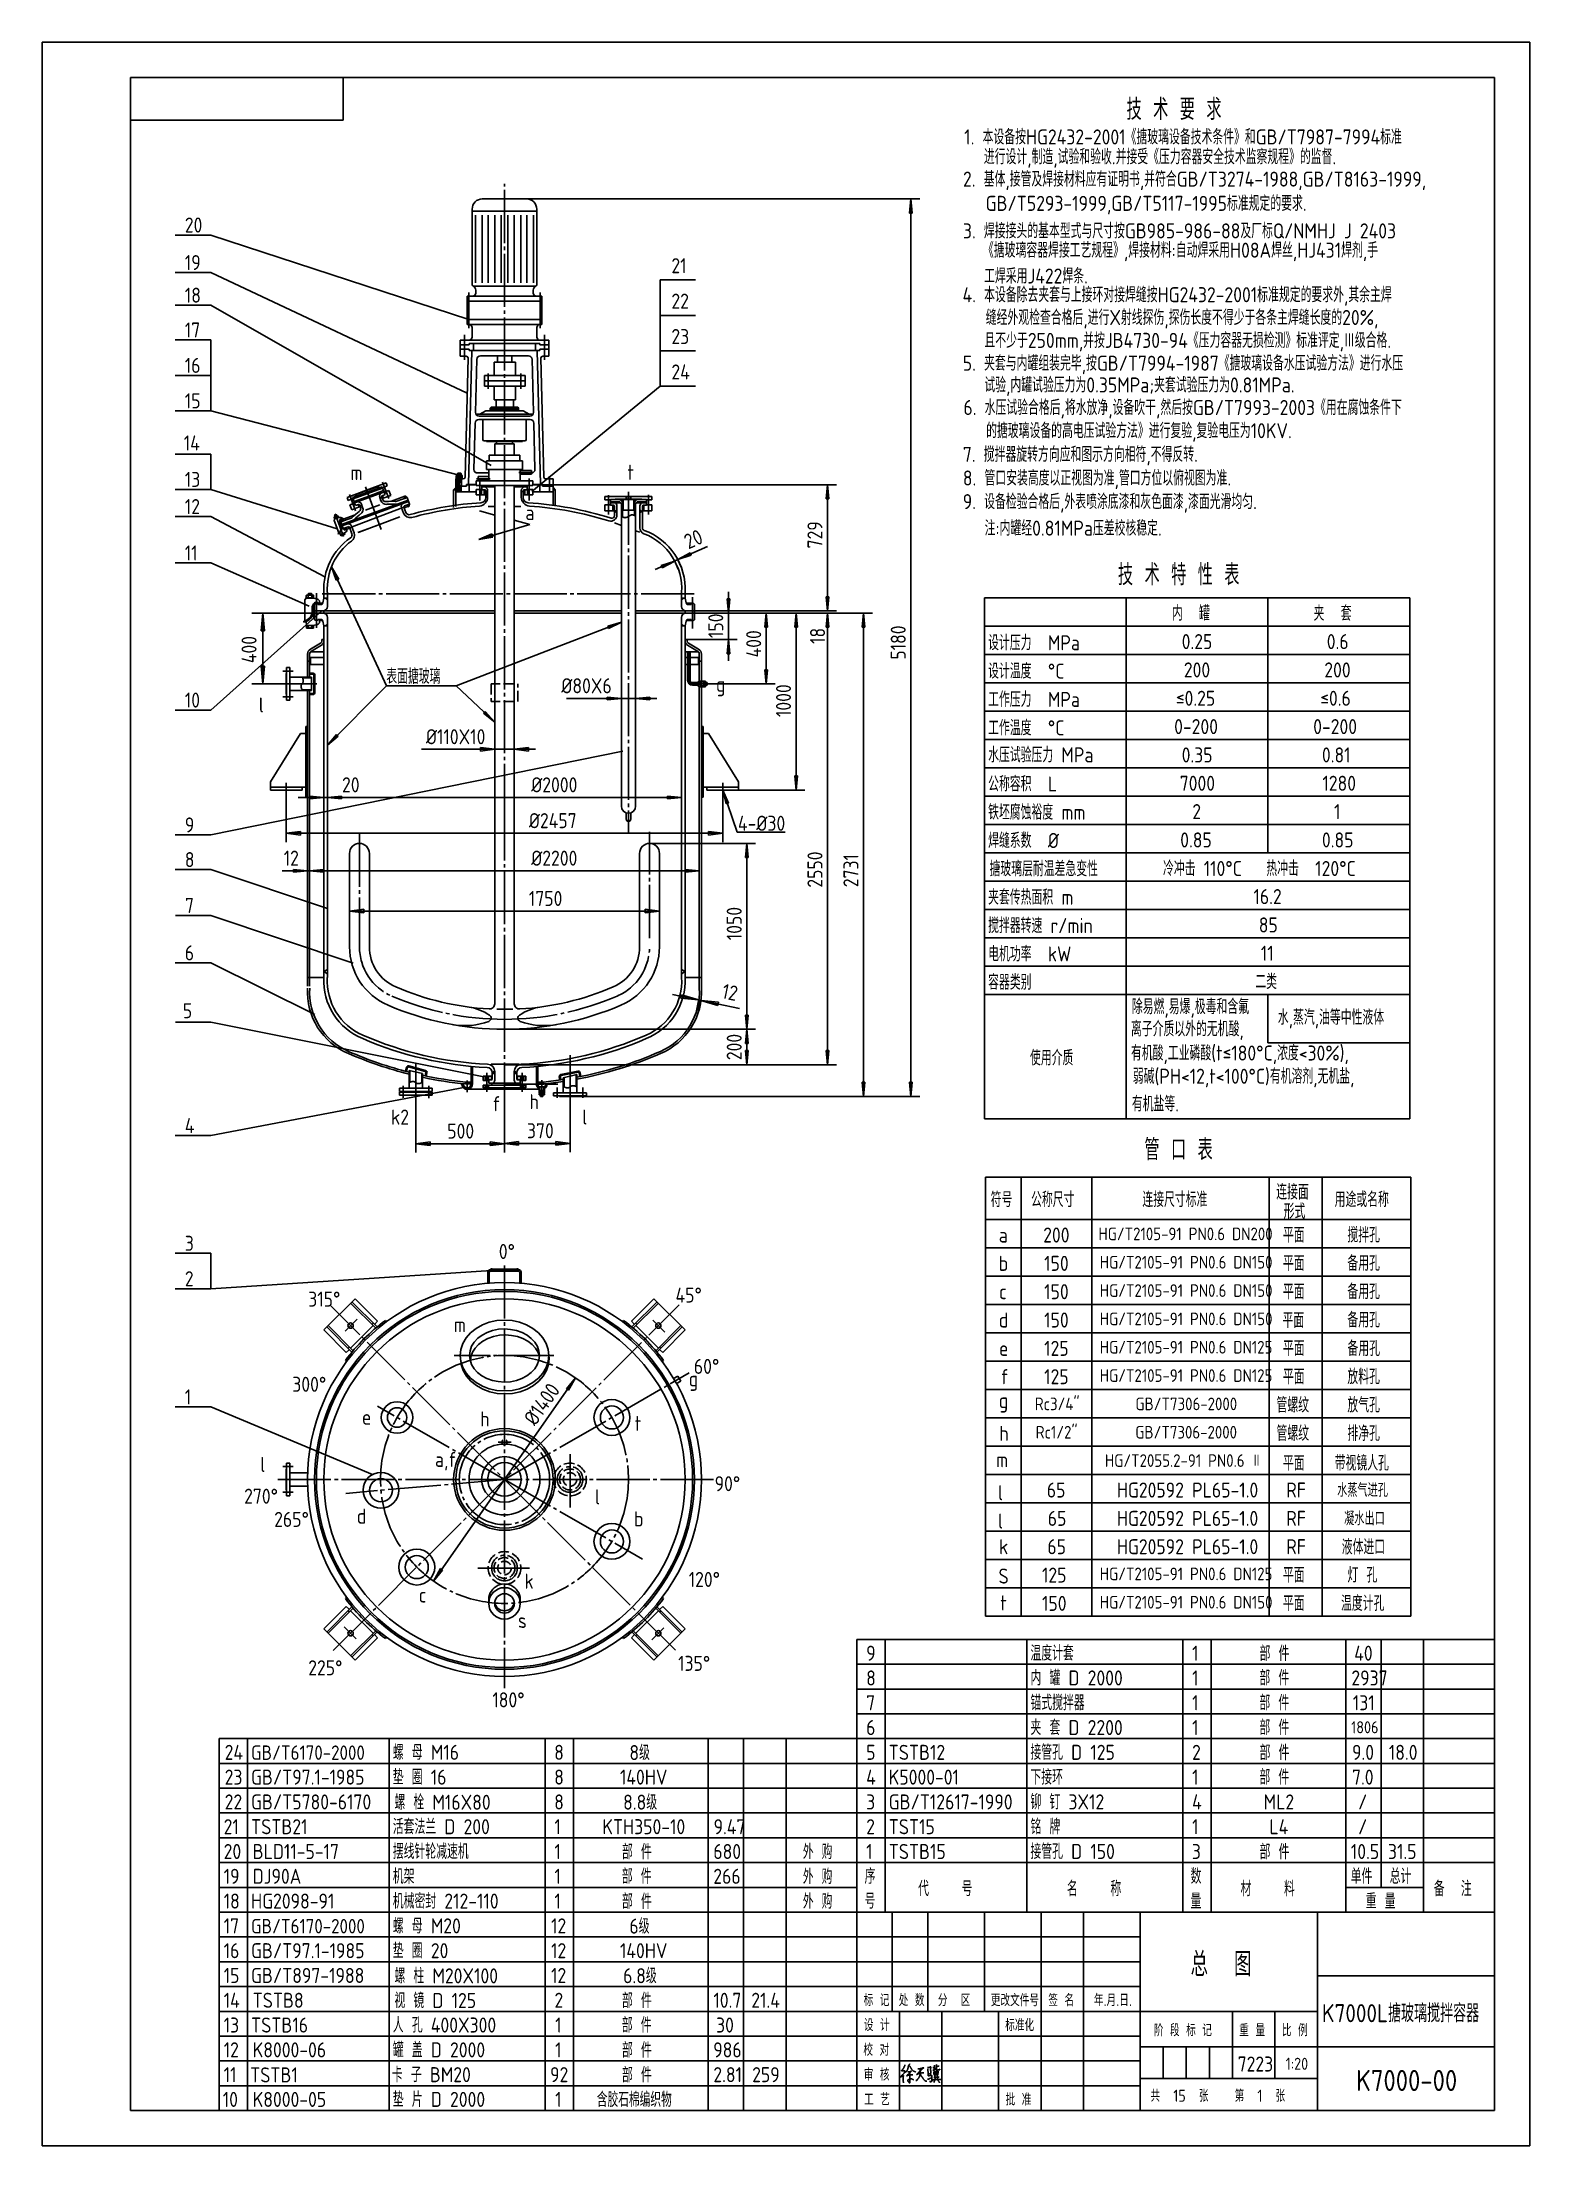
# Model space of a CAD drawing. Extents: x 1363 to 67199, y -3932 to -3338.
# Drawn here: x 1363 to 1783, y -3932 to -3338 of the extents above; entities that cross this region are included whole.
import ezdxf

# ---------------------------------------------------------------- set-up
doc = ezdxf.new("R2010")
doc.units = 0
doc.linetypes.add('DASHDOT', pattern=[18, 15, -1, 1, -1])
doc.linetypes.add('DASHED', pattern=[4, 3, -1])
doc.layers.get('0').update_dxf_attribs({"linetype": 'DASHDOT'})
for name, color, linetype in [('1', 7, 'CONTINUOUS'), ('11', 3, 'CONTINUOUS'), ('12', 7, 'CONTINUOUS'), ('13', 12, 'CONTINUOUS'), ('14', 3, 'CONTINUOUS'), ('16', 134, 'CONTINUOUS'), ('2', 4, 'CONTINUOUS'), ('3', 7, 'CONTINUOUS'), ('4', 2, 'DASHED'), ('5', 3, 'DASHDOT'), ('8', 3, 'CONTINUOUS'), ('9', 134, 'CONTINUOUS'), ('97', 1, 'CONTINUOUS')]:
    doc.layers.add(name, color=color, linetype=linetype)
doc.styles.get("Standard").update_dxf_attribs({"font": 'gbenor.shx', "bigfont": 'gbcbig.shx'})

msp = doc.modelspace()

# ---------------------------------------------------------------- texts
at = {"layer": '11', "char_height": 4.25, "width": 65536, "attachment_point": 7}
for s, insert in [('20', (1403.51, -3392)), ('19', (1403.51, -3402.6)), ('21', (1540.87, -3403.48)), ('18', (1403.51, -3411.81)), ('22', (1540.87, -3413.48)), ('17', (1403.51, -3421.63)), ('23', (1540.87, -3423.48)), ('16', (1403.51, -3431.63)), ('24', (1540.87, -3433.48)), ('15', (1403.51, -3441.63)), ('14', (1403.21, -3453.53)), ('13', (1403.51, -3463.83)), ('m', (1450.28, -3461.9)), ('t', (1528.45, -3461.81)), ('12', (1403.51, -3471.49)), ('a', (1499.65, -3473.2)), ('11', (1403.51, -3484.59)), ('表面搪玻璃', (1460.38, -3519.42)), ('10', (1403.51, -3526.13)), ('g', (1553.45, -3522.92)), ('l', (1424.39, -3527.49)), ('9', (1403.51, -3561.37)), ('4-%%c30', (1559.65, -3560.9)), ('8', (1403.51, -3571.16)), ('7', (1403.55, -3584.12)), ('6', (1403.51, -3597.5)), ('5', (1402.95, -3613.83)), ('h', (1500.8, -3639.51)), ('k2', (1461.72, -3643.87)), ('f', (1490.32, -3640.1)), ('l', (1515.69, -3643.84)), ('4', (1403.51, -3646.26)), ('3', (1403.51, -3679.5)), ('0%%d', (1492.15, -3681.81)), ('2', (1403.51, -3689.5)), ('315%%d', (1438.35, -3695.26)), ('45%%d', (1542.03, -3694.11)), ('60%%d', (1547.21, -3714.25)), ('300%%d', (1433.85, -3719.3)), ('1', (1403.51, -3722.86)), ('h', (1486.89, -3729.09)), ('l', (1424.79, -3741.94)), ('270%%d', (1420.25, -3750.9)), ('l', (1519.29, -3751.09)), ('90%%d', (1553.07, -3747.37)), ('265%%d', (1428.73, -3757.45)), ('k', (1499.39, -3774.89)), ('120%%d', (1545.75, -3774.4)), ('225%%d', (1438.35, -3799.35)), ('135%%d', (1542.75, -3798.1)), ('180%%d', (1490.32, -3808.4))]:
    msp.add_mtext(s, dxfattribs=dict(at, insert=insert))
at = {"layer": '11', "insert": (1584.25, -3508.15), "char_height": 4.25, "width": 65536, "attachment_point": 7, "rotation": 90}
msp.add_mtext('18', dxfattribs=at)
at = {"layer": '12', "char_height": 4.25, "width": 65536, "attachment_point": 7}
for s, insert, rotation in [('729', (1583.52, -3481.18), 90), ('20', (1545.66, -3481.49), 23.68756), ('150', (1555.52, -3506.48), 90), ('400', (1566.22, -3511.96), 90), ('5180', (1607.02, -3512.59), 90), ('400', (1423.77, -3513.58), 90), ('1000', (1574.64, -3528.79), 90), ('2550', (1583.52, -3576.97), 90), ('2731', (1593.67, -3576.84), 90), ('1050', (1560.72, -3591.8), 90), ('12', (1554.88, -3608.15), 348.40426), ('200', (1560.72, -3625.67), 90), ('%%c1400', (1502.41, -3729.18), 54.99567)]:
    msp.add_mtext(s, dxfattribs=dict(at, insert=insert, rotation=rotation))
for s, insert in [('%%c80X6', (1509.78, -3522.09)), ('20', (1447.89, -3550.05)), ('%%c2000', (1501.28, -3550.05)), ('12', (1431.42, -3570.76)), ('%%c2200', (1501.28, -3570.76))]:
    msp.add_mtext(s, dxfattribs=dict(at, insert=insert))
at = {"layer": '2', "width": 65536, "attachment_point": 7}
for s, insert, char_height in [('技 术 要 求', (1669.34, -3360.21), 5.95), ('1. 本设备按HG2432-2001《搪玻璃设备技术条件》和GB/T7987-7994标准', (1623.53, -3367.16), 4.25), ('进行设计,制造,试验和验收.并接受《压力容器安全技术监察规程》的监督.', (1629.07, -3373.72), 4.25), ('2. 基体,接管及焊接材料应有证明书,并符合GB/T3274-1988,GB/T8163-1999,', (1623.18, -3380.03), 4.25), ('GB/T5293-1999,GB/T5117-1995标准规定的要求.', (1629.59, -3386.87), 4.25), ('3. 焊接接头的基本型式与尺寸按GB985-986-88及厂标Q/NMHJ J 2403', (1623.17, -3393.67), 4.25), ('《搪玻璃容器焊接工艺规程》,焊接材料:自动焊采用H08A焊丝,HJ431焊剂,手', (1628.82, -3400.09), 4.25), ('工焊采用J422焊条.', (1629.14, -3406.42), 4.25), ('4. 本设备除去夹套与上接环对接焊缝按HG2432-2001标准规定的要求外,其余主焊', (1623.05, -3412.67), 4.25), ('缝经外观检查合格后,进行X射线探伤,探伤长度不得少于各条主焊缝长度的20%,', (1629.61, -3419.1), 4.25), ('且不少于250mm,并按JB4730-94《压力容器无损检测》标准评定,Ⅲ级合格.', (1629.24, -3425.56), 4.25), ('5. 夹套与内罐组装完毕,按GB/T7994-1987《搪玻璃设备水压试验方法》进行水压', (1623.13, -3432), 4.25), ('试验,内罐试验压力为0.35MPa;夹套试验压力为0.81MPa.', (1629.21, -3438.14), 4.25), ('6. 水压试验合格后,将水放净,设备吹干,然后按GB/T7993-2003《用在腐蚀条件下', (1623.3, -3444.51), 4.25), ('的搪玻璃设备的高电压试验方法》进行复验,复验电压为10KV.', (1629.72, -3451.06), 4.25), ('7. 搅拌器旋转方向应和图示方向相符,不得反转.', (1623.14, -3457.74), 4.25), ('8. 管口安装高度以正视图为准,管口方位以俯视图为准.', (1623.14, -3464.42), 4.25), ('9. 设备检验合格后,外表喷涂底漆和灰色面漆,漆面光滑均匀.', (1623.12, -3471.08), 4.25), ('注:内罐经0.81MPa压差校核稳定.', (1629.28, -3477.6), 4.25), ('技 术 特 性 表', (1666.91, -3491.58), 5.95), ('内  罐', (1682.14, -3501.61), 4.25), ('夹  套', (1722.14, -3501.61), 4.25), ('设计压力  MPa', (1630.28, -3509.96), 4.25), ('0.25', (1684.91, -3509.61), 4.25), ('0.6', (1725.87, -3509.61), 4.25), ('设计温度  %%dC', (1630.28, -3517.96), 4.25), ('200', (1685.52, -3517.61), 4.25), ('200', (1725.18, -3517.61), 4.25), ('工作压力  MPa', (1630.28, -3525.96), 4.25), ('≤0.25', (1683.26, -3525.61), 4.25), ('≤0.6', (1724.02, -3525.61), 4.25), ('%%c110X10', (1471.56, -3536.47), 4.25), ('工作温度  %%dC', (1630.28, -3533.96), 4.25), ('0-200', (1682.79, -3533.61), 4.25), ('0-200', (1722.04, -3533.61), 4.25), ('水压试验压力 MPa', (1630.28, -3541.61), 4.25), ('0.35', (1684.91, -3541.61), 4.25), ('0.81', (1724.5, -3541.61), 4.25), ('公称容积  L', (1630.28, -3549.8), 4.25), ('7000', (1684.36, -3549.61), 4.25), ('1280', (1724.63, -3549.61), 4.25), ('%%c2457', (1500.62, -3560.17), 4.25), ('铁坯腐蚀裕度 mm', (1630.28, -3557.8), 4.25), ('2', (1687.92, -3557.61), 4.25), ('1', (1727.92, -3557.61), 4.25), ('焊缝系数  %%c', (1630.28, -3565.8), 4.25), ('0.85', (1684.5, -3565.61), 4.25), ('0.85', (1724.5, -3565.61), 4.25), ('搪玻璃层耐温差急变性', (1630.68, -3573.8), 4.25), ('冷冲击 110%%dC   热冲击  120%%dC', (1679.64, -3573.7), 4.25), ('1750', (1500.63, -3582.14), 4.25), ('夹套传热面积 m', (1630.28, -3581.8), 4.25), ('16.2', (1705.18, -3581.61), 4.25), ('搅拌器转速 r/min', (1630.28, -3589.8), 4.25), ('85', (1706.68, -3589.61), 4.25), ('电机功率  kW', (1630.28, -3597.8), 4.25), ('11', (1707.27, -3597.61), 4.25), ('容器类别', (1630.28, -3605.8), 4.25), ('二类', (1705.69, -3605.61), 4.25), ('除易燃,易爆,极毒和含氟', (1670.86, -3613.67), 4.25), ('水,蒸汽,油等中性液体', (1712.05, -3616.68), 4.25), ('离子介质以外的无机酸,', (1670.6, -3619.96), 4.25), ('使用介质', (1642.1, -3627.17), 4.25), ('有机酸,工业磷酸(t≤180%%dC,浓度<30%),', (1670.6, -3626.77), 4.25), ('弱碱(PH<12,t<100%%dC)有机溶剂,无机盐,', (1671.12, -3633.32), 4.25), ('有机盐等.', (1670.86, -3640.14), 4.25), ('500', (1477.59, -3647.82), 4.25), ('370', (1500.09, -3647.72), 4.25), ('管 口 表', (1674.37, -3653.91), 5.95), ('符号', (1630.99, -3667.16), 4.25), ('公称尺寸', (1642.4, -3667.16), 4.25), ('连接尺寸标准', (1673.81, -3667.16), 4.25), ('连接面', (1711.61, -3665.02), 4.25), ('用途或名称', (1728.1, -3667.16), 4.25), ('形式', (1713.7, -3670.5), 4.25), ('a', (1633.28, -3677.16), 4.25), ('200', (1645.82, -3677.16), 4.25), ('HG/T2105-91 PN0.6 DN200', (1661.4, -3676.5), 3.57), ('平面', (1713.49, -3677.16), 4.25), ('搅拌孔', (1731.69, -3677.16), 4.25), ('b', (1633.28, -3685.16), 4.25), ('150', (1646.09, -3685.16), 4.25), ('HG/T2105-91 PN0.6 DN150', (1661.78, -3684.5), 3.57), ('平面', (1713.49, -3685.16), 4.25), ('备用孔', (1731.69, -3685.16), 4.25), ('备用孔', (1731.69, -3693.16), 4.25), ('c', (1633.35, -3693.16), 4.25), ('150', (1646.09, -3693.16), 4.25), ('HG/T2105-91 PN0.6 DN150', (1661.78, -3692.5), 3.57), ('平面', (1713.49, -3693.16), 4.25), ('d', (1633.28, -3701.16), 4.25), ('150', (1646.09, -3701.16), 4.25), ('HG/T2105-91 PN0.6 DN150', (1661.78, -3700.5), 3.57), ('平面', (1713.38, -3701.25), 4.25), ('备用孔', (1731.69, -3701.16), 4.25), ('e', (1633.35, -3709.16), 4.25), ('125', (1646.09, -3709.16), 4.25), ('HG/T2105-91 PN0.6 DN125', (1661.78, -3708.5), 3.57), ('平面', (1713.49, -3709.16), 4.25), ('备用孔', (1731.72, -3709.23), 4.25), ('放料孔', (1731.69, -3717.16), 4.25), ('f', (1633.76, -3717.16), 4.25), ('125', (1646.09, -3717.16), 4.25), ('HG/T2105-91 PN0.6 DN125', (1661.78, -3716.5), 3.57), ('平面', (1713.49, -3717.16), 4.25), ('g', (1633.28, -3725.16), 4.25), ('Rc3/4"', (1643.43, -3724.5), 3.57), ('GB/T7306-2000', (1671.86, -3724.5), 3.57), ('管螺纹', (1711.69, -3725.16), 4.25), ('放气孔', (1731.69, -3725.16), 4.25), ('h', (1633.42, -3733.16), 4.25), ('Rc1/2"', (1643.69, -3732.5), 3.57), ('GB/T7306-2000', (1671.82, -3732.5), 3.57), ('管螺纹', (1711.69, -3733.16), 4.25), ('排净孔', (1731.69, -3733.16), 4.25), ('m', (1632.53, -3740.6), 4.25), ('HG/T2055.2-91 PN0.6 Ⅱ', (1663.24, -3740.5), 3.57), ('平面', (1713.49, -3741.56), 4.25), ('带视镜人孔', (1728.1, -3741.56), 4.25), ('l', (1633.08, -3749.92), 4.25), ('65', (1646.84, -3749.16), 4.25), ('HG20592 PL65-1.0', (1666.61, -3749.16), 4.25), ('RF', (1714.41, -3749.16), 4.25), ('水蒸气进孔', (1728.8, -3748.99), 3.825), ('l', (1633.08, -3757.92), 4.25), ('65', (1647.11, -3757.16), 4.25), ('HG20592 PL65-1.0', (1666.61, -3757.16), 4.25), ('RF', (1714.41, -3757.16), 4.25), ('凝水出口', (1730.77, -3756.97), 3.825), ('k', (1633.35, -3765.16), 4.25), ('65', (1647, -3765.16), 4.25), ('HG20592 PL65-1.0', (1666.61, -3765.16), 4.25), ('RF', (1714.41, -3765.16), 4.25), ('液体进口', (1730.1, -3765.25), 4.25), ('S', (1633.21, -3773.45), 4.25), ('125', (1645.48, -3773.17), 4.25), ('HG/T2105-91 PN0.6 DN125', (1661.78, -3772.5), 3.57), ('平面', (1713.49, -3773.16), 4.25), ('灯 孔', (1731.71, -3773.17), 4.25), ('t', (1633.69, -3781.01), 4.25), ('150', (1645.48, -3781.16), 4.25), ('HG/T2105-91 PN0.6 DN150', (1661.78, -3780.5), 3.57), ('平面', (1713.49, -3781.16), 4.25), ('温度计孔', (1729.9, -3781.16), 4.25), ('9', (1595.85, -3795.22), 4.25), ('温度计套', (1642.22, -3795.22), 4.25), ('1', (1687.85, -3795.22), 4.25), ('部 件', (1706.91, -3795.31), 4.25), ('40', (1733.62, -3795.22), 4.25), ('8', (1595.85, -3802.22), 4.25), ('内 罐 D 2000', (1642.22, -3802.22), 4.25), ('1', (1687.85, -3802.22), 4.25), ('部 件', (1706.85, -3802.22), 4.25), ('2937', (1732.82, -3802.22), 4.25), ('7', (1595.85, -3809.22), 4.25), ('锚式搅拌器', (1642.22, -3809.22), 4.25), ('1', (1687.85, -3809.22), 4.25), ('部 件', (1706.85, -3809.22), 4.25), ('131', (1733.23, -3809.22), 4.25), ('6', (1595.85, -3816.22), 4.25), ('夹 套 D 2200', (1642.22, -3816.22), 4.25), ('1', (1687.85, -3816.22), 4.25), ('部 件', (1706.85, -3816.22), 4.25), ('1806', (1732.75, -3815.72), 3.4), ('24', (1414.76, -3823.22), 4.25), ('GB/T6170-2000', (1422.22, -3823.22), 4.08), ('螺 母 M16', (1462.22, -3823.22), 4.25), ('8', (1507.78, -3823.22), 4.25), ('8级', (1529.01, -3823.3), 4.25), ('5', (1595.85, -3823.22), 4.25), ('TSTB12', (1602.22, -3823.22), 4.25), ('接管孔 D 125', (1642.22, -3823.22), 4.25), ('2', (1687.85, -3823.22), 4.25), ('部 件', (1706.91, -3823.31), 4.25), ('9.0', (1733, -3823.22), 4.25), ('18.0', (1743.39, -3823.22), 4.25), ('23', (1414.76, -3830.22), 4.25), ('GB/T97.1-1985', (1422.22, -3830.22), 4.25), ('垫 圈 16', (1462.22, -3830.22), 4.25), ('8', (1507.78, -3830.22), 4.25), ('140HV', (1526.34, -3830.22), 4.25), ('4', (1595.85, -3830.22), 4.25), ('K5000-01', (1602.22, -3830.22), 4.25), ('下接环', (1642.22, -3830.22), 4.25), ('1', (1687.85, -3830.22), 4.25), ('部 件', (1706.85, -3830.22), 4.25), ('7.0', (1733, -3830.22), 4.25), ('22', (1414.76, -3837.22), 4.25), ('GB/T5780-6170', (1422.22, -3837.22), 4.25), ('螺 栓 M16X80', (1462.67, -3837.31), 4.25), ('8', (1507.78, -3837.22), 4.25), ('8.8级', (1527.24, -3837.3), 4.25), ('3', (1595.85, -3837.22), 4.25), ('GB/T12617-1990', (1602.22, -3837.22), 4.25), ('铆 钉 3X12', (1642.22, -3837.22), 4.25), ('4', (1687.85, -3837.22), 4.25), ('ML2', (1708.05, -3837.22), 4.25), ('/', (1734.71, -3837.22), 4.25), ('21', (1414.48, -3844.22), 4.25), ('TSTB21', (1422.22, -3844.22), 4.25), ('活套法兰 D 200', (1462.22, -3844.22), 4.25), ('1', (1507.85, -3844.22), 4.25), ('KTH350-10', (1521.38, -3844.22), 4.25), ('9.47', (1552.77, -3844.22), 4.25), ('2', (1595.85, -3844.22), 4.25), ('TST15', (1602.22, -3844.22), 4.25), ('铭 牌', (1642.22, -3844.22), 4.25), ('1', (1687.85, -3844.22), 4.25), ('L4', (1709.69, -3844.22), 4.25), ('/', (1734.71, -3844.22), 4.25), ('20', (1414.48, -3851.22), 4.25), ('BLD11-5-17', (1422.67, -3851.22), 4.25), ('摆线针轮减速机', (1462.22, -3851.22), 4.25), ('1', (1507.85, -3851.22), 4.25), ('部 件', (1526.91, -3851.31), 4.25), ('680', (1552.7, -3851.22), 4.25), ('外 购', (1577.98, -3851.26), 4.198), ('1', (1595.85, -3851.22), 4.25), ('TSTB15', (1602.22, -3851.22), 4.25), ('接管孔 D 150', (1642.22, -3851.22), 4.25), ('3', (1687.78, -3851.22), 4.25), ('部 件', (1706.91, -3851.31), 4.25), ('10.5', (1732.67, -3851.22), 4.25), ('31.5', (1743.15, -3851.22), 4.25), ('19', (1414.48, -3858.22), 4.25), ('DJ90A', (1422.67, -3858.22), 4.25), ('机架', (1462.22, -3858.22), 4.25), ('1', (1507.85, -3858.22), 4.25), ('部 件', (1526.85, -3858.22), 4.25), ('266', (1552.7, -3858.22), 4.25), ('外 购', (1577.98, -3858.26), 4.198), ('序', (1595.42, -3858.22), 4.25), ('数', (1687.42, -3858.22), 4.25), ('单件', (1732.63, -3858.22), 4.25), ('总计', (1743.63, -3858.22), 4.25), ('18', (1414.48, -3865.22), 4.25), ('HG2098-91', (1422.22, -3865.22), 4.25), ('机械密封 212-110', (1462.22, -3865.22), 4.25), ('1', (1507.85, -3865.22), 4.25), ('部 件', (1526.91, -3865.31), 4.25), ('外 购', (1577.98, -3865.26), 4.198), ('号', (1595.42, -3865.22), 4.25), ('代    号', (1610.52, -3861.72), 4.25), ('名    称', (1652.52, -3861.72), 4.25), ('量', (1687.42, -3865.22), 4.25), ('材    料', (1701.52, -3861.72), 4.25), ('重 量', (1736.85, -3865.22), 4.25), ('备  注', (1756.07, -3861.72), 4.25), ('17', (1414.48, -3872.22), 4.25), ('GB/T6170-2000', (1422.22, -3872.22), 4.08), ('螺 母 M20', (1462.22, -3872.22), 4.25), ('12', (1506.89, -3872.22), 4.25), ('6级', (1529.01, -3872.3), 4.25), ('16', (1414.48, -3879.22), 4.25), ('GB/T97.1-1985', (1422.22, -3879.22), 4.25), ('垫 圈 20', (1462.22, -3879.22), 4.25), ('12', (1506.89, -3879.22), 4.25), ('140HV', (1526.34, -3879.22), 4.25), ('总  图', (1687.44, -3884.33), 6.8), ('15', (1414.48, -3886.22), 4.25), ('GB/T897-1988', (1422.22, -3886.22), 4.25), ('螺 柱 M20X100', (1462.67, -3886.33), 4.25), ('12', (1506.89, -3886.22), 4.25), ('6.8级', (1527.24, -3886.3), 4.25), ('14', (1414.48, -3893.22), 4.25), ('TSTB8', (1422.67, -3893.22), 4.25), ('视 镜 D 125', (1462.67, -3893.31), 4.25), ('部 件', (1526.91, -3893.31), 4.25), ('10.7', (1552.72, -3893.22), 4.25), ('13', (1414.48, -3900.22), 4.25), ('TSTB16', (1422.22, -3900.22), 4.25), ('人 孔 400X300', (1462.22, -3900.22), 4.25), ('1', (1508.05, -3900.22), 4.25), ('部 件', (1526.85, -3900.22), 4.25), ('30', (1553.48, -3900.22), 4.25), ('K7000L搪玻璃搅拌容器', (1724.49, -3897.3), 5.1), ('罐 盖 D 2000', (1462.22, -3907.22), 4.25), ('12', (1414.48, -3907.22), 4.25), ('K8000-06', (1422.67, -3907.22), 4.25), ('1', (1508.05, -3907.22), 4.25), ('部 件', (1526.91, -3907.31), 4.25), ('986', (1552.67, -3907.22), 4.25), ('1:20', (1714.26, -3910.72), 3.4), ('11', (1414.48, -3914.22), 4.25), ('TSTB1', (1421.95, -3914.29), 4.25), ('卡 子 BM20', (1461.95, -3914.22), 4.25), ('92', (1506.62, -3914.22), 4.25), ('部 件', (1526.91, -3914.31), 4.25), ('2.81', (1552.71, -3914.22), 4.25), ('259', (1563.66, -3914.22), 4.25), ('K7000-00', (1734.14, -3916.72), 5.95), ('10', (1414.22, -3921.22), 4.25), ('K8000-05', (1422.67, -3921.22), 4.25), ('垫 片 D 2000', (1462.22, -3921.22), 4.25), ('1', (1508.05, -3921.22), 4.25), ('含胶石棉编织物', (1519.81, -3921.26), 4.198)]:
    msp.add_mtext(s, dxfattribs=dict(at, insert=insert, char_height=char_height))
at = {"layer": '3', "width": 65536, "attachment_point": 7}
for s, insert, char_height in [('t', (1530.49, -3730.34), 4.25), ('标 记', (1595.13, -3892.76), 3.4), ('处 数', (1605.03, -3892.77), 3.4), ('分  区', (1616.1, -3892.77), 3.4), ('更改文件号', (1631.03, -3892.79), 3.4), ('签 名', (1647.26, -3892.77), 3.4), ('年.月.日.', (1660.14, -3892.74), 3.4), ('设 计', (1595.19, -3899.79), 3.4), ('标准化', (1635.1, -3899.81), 3.4), ('阶 段 标 记', (1677.04, -3901.26), 3.4), ('重 量', (1701.17, -3901.27), 3.4), ('比 例', (1713.22, -3901.27), 3.4), ('审 核', (1595.17, -3913.79), 3.4), ('工 艺', (1595.25, -3920.79), 3.4), ('批 准', (1635.2, -3920.81), 3.4), ('共  15  张    第  1  张', (1676.12, -3919.77), 3.4)]:
    msp.add_mtext(s, dxfattribs=dict(at, insert=insert, char_height=char_height))
at = {"layer": '8', "char_height": 4.25, "width": 65536, "attachment_point": 7}
for s, insert in [('m', (1479.47, -3702.47)), ('g', (1545.76, -3719.04)), ('e', (1453.51, -3728.58)), ('a,f', (1474.12, -3741.52)), ('d', (1452.06, -3756.54)), ('b', (1530.32, -3757.32)), ('c', (1469.53, -3778.8)), ('s', (1497.56, -3785.98))]:
    msp.add_mtext(s, dxfattribs=dict(at, insert=insert))
at = {"layer": '9', "width": 65536, "attachment_point": 7}
for s, insert, char_height in [('2', (1507.85, -3893.22), 4.25), ('21.4', (1563.42, -3893.22), 4.25), ('校 对', (1595.06, -3906.79), 3.4), ('7223', (1700.71, -3911.22), 4.25)]:
    msp.add_mtext(s, dxfattribs=dict(at, insert=insert, char_height=char_height))

# ---------------------------------------------------------------- blocks, each defined once
blk = doc.blocks.new('Cadt1')
at = {"layer": '1'}
for p, q in [((1388.22, -3922.22), (1388.22, -3348.22)), ((1388.22, -3348.22), (1773.22, -3348.22)), ((1773.22, -3348.22), (1773.22, -3922.22)), ((1593.22, -3922.22), (1593.22, -3789.22)), ((1593.22, -3866.22), (1773.22, -3866.22)), ((1603.22, -3894.22), (1603.22, -3866.22)), ((1613.22, -3894.22), (1613.22, -3866.22)), ((1629.22, -3894.22), (1629.22, -3866.22)), ((1645.22, -3922.22), (1645.22, -3866.22)), ((1657.22, -3922.22), (1657.22, -3866.22)), ((1673.22, -3922.22), (1673.22, -3866.22)), ((1723.22, -3922.22), (1723.22, -3866.22)), ((1773.22, -3884.22), (1723.22, -3884.22)), ((1593.22, -3887.22), (1673.22, -3887.22)), ((1593.22, -3894.22), (1723.22, -3894.22)), ((1605.22, -3922.22), (1605.22, -3894.22)), ((1617.22, -3922.22), (1617.22, -3894.22)), ((1633.22, -3922.22), (1633.22, -3894.22)), ((1699.22, -3894.22), (1699.22, -3913.22)), ((1711.22, -3894.22), (1711.22, -3913.22)), ((1593.22, -3901.22), (1673.22, -3901.22)), ((1673.22, -3904.22), (1773.22, -3904.22)), ((1673.22, -3913.22), (1723.22, -3913.22)), ((1773.22, -3922.22), (1388.22, -3922.22))]:
    blk.add_line(p, q, dxfattribs=at)
at = {"layer": '2'}
for p, q in [((1363.22, -3932.22), (1363.22, -3338.22)), ((1363.22, -3338.22), (1783.22, -3338.22)), ((1783.22, -3338.22), (1783.22, -3932.22)), ((1593.22, -3873.22), (1673.22, -3873.22, 1)), ((1593.22, -3880.22), (1673.22, -3880.22)), ((1593.22, -3908.22), (1673.22, -3908.22)), ((1679.72, -3904.22), (1679.72, -3913.22)), ((1686.22, -3904.22), (1686.22, -3913.22)), ((1692.72, -3904.22), (1692.72, -3913.22)), ((1593.22, -3915.22), (1673.22, -3915.22)), ((1783.22, -3932.22), (1363.22, -3932.22))]:
    blk.add_line(p, q, dxfattribs=at)
blk = doc.blocks.new('Cadt2')
at = {"layer": '2'}
for p, q in [((1605.43, -3912.83), (1605.6, -3912.71)), ((1605.45, -3912.8), (1605.43, -3912.83)), ((1605.49, -3912.76), (1605.45, -3912.8)), ((1605.53, -3912.7), (1605.49, -3912.76)), ((1605.57, -3912.64), (1605.53, -3912.7)), ((1605.63, -3912.58), (1605.57, -3912.64)), ((1605.6, -3912.71), (1605.78, -3912.61)), ((1605.69, -3912.52), (1605.63, -3912.58)), ((1605.76, -3912.45), (1605.69, -3912.52)), ((1605.83, -3912.39), (1605.76, -3912.45)), ((1605.78, -3912.61), (1605.97, -3912.5)), ((1605.86, -3910.93), (1605.82, -3910.99)), ((1605.82, -3910.99), (1605.83, -3911.04)), ((1605.83, -3911.04), (1605.9, -3911.06)), ((1605.9, -3912.32), (1605.83, -3912.39)), ((1605.93, -3910.87), (1605.86, -3910.93)), ((1605.9, -3911.06), (1606.04, -3911.06)), ((1605.97, -3912.26), (1605.9, -3912.32)), ((1606, -3910.8), (1605.93, -3910.87)), ((1606.03, -3912.19), (1605.97, -3912.26)), ((1605.97, -3912.5), (1606.14, -3912.42)), ((1606.06, -3910.74), (1606, -3910.8)), ((1606.1, -3912.13), (1606.03, -3912.19)), ((1606.04, -3911.06), (1606.24, -3911.04)), ((1606.11, -3910.69), (1606.06, -3910.74)), ((1606.16, -3912.07), (1606.1, -3912.13)), ((1606.16, -3910.64), (1606.11, -3910.69)), ((1606.14, -3912.42), (1606.27, -3912.37)), ((1606.19, -3910.59), (1606.16, -3910.64)), ((1606.22, -3912.02), (1606.16, -3912.07)), ((1606.23, -3910.54), (1606.19, -3910.59)), ((1606.28, -3911.96), (1606.22, -3912.02)), ((1606.26, -3910.49), (1606.23, -3910.54)), ((1606.24, -3911.04), (1606.45, -3911.03)), ((1606.3, -3910.44), (1606.26, -3910.49)), ((1606.27, -3912.37), (1606.34, -3912.38)), ((1606.34, -3911.9), (1606.28, -3911.96)), ((1606.3, -3912.71), (1606.29, -3912.81)), ((1606.29, -3912.81), (1606.29, -3912.91)), ((1606.29, -3912.91), (1606.3, -3913)), ((1606.33, -3910.39), (1606.3, -3910.44)), ((1606.33, -3912.6), (1606.3, -3912.71)), ((1606.3, -3913), (1606.31, -3913.09)), ((1606.31, -3913.09), (1606.32, -3913.18)), ((1606.32, -3913.18), (1606.32, -3913.27)), ((1606.32, -3913.27), (1606.33, -3913.35)), ((1606.33, -3913.35), (1606.32, -3913.43)), ((1606.32, -3913.43), (1606.32, -3913.52)), ((1606.32, -3913.52), (1606.32, -3913.61)), ((1606.32, -3913.61), (1606.32, -3913.71)), ((1606.32, -3913.71), (1606.32, -3913.8)), ((1606.32, -3913.8), (1606.32, -3913.9)), ((1606.32, -3913.9), (1606.33, -3914)), ((1606.36, -3910.34), (1606.33, -3910.39)), ((1606.35, -3912.5), (1606.33, -3912.6)), ((1606.33, -3914), (1606.35, -3914.09)), ((1606.4, -3911.85), (1606.34, -3911.9)), ((1606.34, -3912.38), (1606.36, -3912.42)), ((1606.36, -3912.42), (1606.35, -3912.5)), ((1606.35, -3914.09), (1606.36, -3914.18)), ((1606.39, -3910.29), (1606.36, -3910.34)), ((1606.36, -3914.18), (1606.38, -3914.25)), ((1606.38, -3914.25), (1606.4, -3914.32)), ((1606.42, -3910.23), (1606.39, -3910.29)), ((1606.46, -3911.8), (1606.4, -3911.85)), ((1606.4, -3914.32), (1606.42, -3914.37)), ((1606.45, -3910.17), (1606.42, -3910.23)), ((1606.42, -3914.37), (1606.43, -3914.4)), ((1606.47, -3910.11), (1606.45, -3910.17)), ((1606.45, -3911.03), (1606.64, -3911.02)), ((1606.51, -3911.75), (1606.46, -3911.8)), ((1606.5, -3910.05), (1606.47, -3910.11)), ((1606.53, -3909.99), (1606.5, -3910.05)), ((1606.54, -3911.7), (1606.51, -3911.75)), ((1606.56, -3909.94), (1606.53, -3909.99)), ((1606.57, -3911.65), (1606.54, -3911.7)), ((1606.59, -3909.88), (1606.56, -3909.94)), ((1606.6, -3911.6), (1606.57, -3911.65)), ((1606.62, -3909.83), (1606.59, -3909.88)), ((1606.62, -3911.55), (1606.6, -3911.6)), ((1606.65, -3909.76), (1606.62, -3909.83)), ((1606.65, -3911.48), (1606.62, -3911.55)), ((1606.64, -3911.02), (1606.79, -3911.03)), ((1606.69, -3909.69), (1606.65, -3909.76)), ((1606.7, -3911.41), (1606.65, -3911.48)), ((1606.72, -3909.61), (1606.69, -3909.69)), ((1606.76, -3911.32), (1606.7, -3911.41)), ((1606.74, -3909.52), (1606.72, -3909.61)), ((1606.77, -3909.44), (1606.74, -3909.52)), ((1606.82, -3911.23), (1606.76, -3911.32)), ((1606.79, -3909.36), (1606.77, -3909.44)), ((1606.8, -3909.31), (1606.79, -3909.36, 1)), ((1606.79, -3911.03), (1606.85, -3911.08)), ((1606.86, -3911.15), (1606.82, -3911.23)), ((1606.85, -3911.08), (1606.86, -3911.15)), ((1607.01, -3911.37), (1606.98, -3911.39)), ((1607.06, -3911.34), (1607.01, -3911.37)), ((1607.12, -3911.3), (1607.06, -3911.34)), ((1607.18, -3911.26), (1607.12, -3911.3)), ((1607.23, -3911.21), (1607.18, -3911.26)), ((1607.27, -3911.17), (1607.23, -3911.21)), ((1607.31, -3911.12), (1607.27, -3911.17)), ((1607.35, -3912.36), (1607.28, -3912.45)), ((1607.28, -3912.45), (1607.31, -3912.46)), ((1607.34, -3911.08), (1607.31, -3911.12)), ((1607.31, -3912.46), (1607.41, -3912.41)), ((1607.37, -3911.03), (1607.34, -3911.08)), ((1607.55, -3912.18), (1607.35, -3912.36)), ((1607.4, -3910.97), (1607.37, -3911.03)), ((1607.43, -3910.91), (1607.4, -3910.97)), ((1607.41, -3912.41), (1607.55, -3912.34)), ((1607.46, -3910.85), (1607.43, -3910.91)), ((1607.49, -3910.78), (1607.46, -3910.85)), ((1607.53, -3910.71), (1607.49, -3910.78)), ((1607.55, -3910.64), (1607.53, -3910.71)), ((1607.58, -3910.57), (1607.55, -3910.64)), ((1607.82, -3911.93), (1607.55, -3912.18)), ((1607.55, -3912.34), (1607.69, -3912.28)), ((1607.57, -3913.71), (1607.59, -3913.65)), ((1607.58, -3913.77), (1607.57, -3913.71)), ((1607.6, -3910.5), (1607.58, -3910.57)), ((1607.61, -3913.84), (1607.58, -3913.77)), ((1607.59, -3913.65), (1607.63, -3913.59)), ((1607.62, -3910.43), (1607.6, -3910.5)), ((1607.6, -3911.34), (1607.66, -3911.34)), ((1607.65, -3913.89), (1607.61, -3913.84)), ((1607.63, -3910.37), (1607.62, -3910.43)), ((1607.65, -3910.31), (1607.63, -3910.37)), ((1607.63, -3913.59), (1607.69, -3913.53)), ((1607.67, -3910.25), (1607.65, -3910.31)), ((1607.7, -3913.95), (1607.65, -3913.89)), ((1607.66, -3911.34), (1607.73, -3911.34)), ((1607.68, -3910.19), (1607.67, -3910.25)), ((1607.69, -3910.14), (1607.68, -3910.19)), ((1607.71, -3910.09), (1607.69, -3910.14)), ((1607.69, -3912.28), (1607.8, -3912.24)), ((1607.69, -3913.53), (1607.77, -3913.48)), ((1607.74, -3913.99), (1607.7, -3913.95)), ((1607.72, -3910.04), (1607.71, -3910.09)), ((1607.73, -3909.99), (1607.72, -3910.04)), ((1607.74, -3909.94), (1607.73, -3909.99)), ((1607.73, -3911.34), (1607.81, -3911.33)), ((1607.75, -3909.84), (1607.74, -3909.89)), ((1607.74, -3909.89), (1607.74, -3909.94)), ((1607.77, -3914.02), (1607.74, -3913.99)), ((1607.76, -3909.79), (1607.75, -3909.84)), ((1607.77, -3909.73), (1607.76, -3909.79)), ((1607.79, -3909.67), (1607.77, -3909.73)), ((1607.77, -3913.48), (1607.85, -3913.43)), ((1607.8, -3914.04), (1607.77, -3914.02)), ((1607.8, -3909.61), (1607.79, -3909.67)), ((1607.82, -3909.55), (1607.8, -3909.61)), ((1607.8, -3912.24), (1607.9, -3912.22)), ((1607.83, -3914.07), (1607.8, -3914.04)), ((1607.81, -3911.33), (1607.88, -3911.33)), ((1607.85, -3909.49), (1607.82, -3909.55)), ((1608.11, -3911.66), (1607.82, -3911.93)), ((1607.85, -3914.1), (1607.83, -3914.07)), ((1607.88, -3909.44), (1607.85, -3909.49)), ((1607.85, -3913.43), (1607.94, -3913.38)), ((1607.88, -3914.15), (1607.85, -3914.1)), ((1607.88, -3909.49), (1607.86, -3909.48)), ((1607.92, -3909.39), (1607.88, -3909.44)), ((1607.91, -3909.51), (1607.88, -3909.49)), ((1607.88, -3911.33), (1607.95, -3911.33)), ((1607.91, -3914.22), (1607.88, -3914.15)), ((1607.9, -3912.22), (1607.98, -3912.22)), ((1607.95, -3909.53), (1607.91, -3909.51)), ((1607.94, -3914.29), (1607.91, -3914.22)), ((1607.95, -3909.34), (1607.92, -3909.39)), ((1607.94, -3913.38), (1608.03, -3913.34)), ((1607.98, -3914.36), (1607.94, -3914.29)), ((1607.99, -3909.29), (1607.95, -3909.34)), ((1607.98, -3909.55), (1607.95, -3909.53)), ((1607.95, -3911.33), (1608, -3911.33)), ((1608, -3909.58), (1607.98, -3909.55)), ((1607.98, -3912.22), (1608.05, -3912.22)), ((1608.02, -3914.42), (1607.98, -3914.36)), ((1608.03, -3909.23), (1607.99, -3909.29)), ((1608.03, -3909.6), (1608, -3909.58)), ((1608, -3911.33), (1608.05, -3911.32)), ((1608.05, -3914.46), (1608.02, -3914.42)), ((1608.07, -3909.18), (1608.03, -3909.23)), ((1608.06, -3909.62), (1608.03, -3909.6)), ((1608.03, -3911.32), (1608.06, -3911.4)), ((1608.03, -3913.34), (1608.12, -3913.3)), ((1608.05, -3911.32), (1608.1, -3911.3)), ((1608.05, -3912.22), (1608.12, -3912.22)), ((1608.08, -3914.45), (1608.05, -3914.46)), ((1608.09, -3909.65), (1608.06, -3909.62)), ((1608.06, -3911.4), (1608.08, -3911.52)), ((1608.1, -3909.13), (1608.07, -3909.18)), ((1608.08, -3911.52), (1608.11, -3911.64)), ((1608.11, -3914.42), (1608.08, -3914.45)), ((1608.12, -3909.67), (1608.09, -3909.65)), ((1608.13, -3909.08), (1608.1, -3909.13)), ((1608.1, -3911.3), (1608.17, -3911.27)), ((1608.39, -3911.41), (1608.11, -3911.66)), ((1608.11, -3911.64), (1608.13, -3911.77)), ((1608.13, -3914.37), (1608.11, -3914.42)), ((1608.15, -3909.69), (1608.12, -3909.67)), ((1608.12, -3912.22), (1608.2, -3912.22)), ((1608.12, -3913.3), (1608.22, -3913.27)), ((1608.13, -3909.08), (1608.15, -3909.05)), ((1608.13, -3911.77), (1608.14, -3911.88)), ((1608.14, -3912.13), (1608.13, -3912.19)), ((1608.13, -3912.19), (1608.13, -3912.25)), ((1608.13, -3912.25), (1608.13, -3912.32)), ((1608.13, -3912.32), (1608.13, -3912.39)), ((1608.13, -3912.39), (1608.13, -3912.47)), ((1608.13, -3912.47), (1608.14, -3912.56)), ((1608.15, -3914.31), (1608.13, -3914.37)), ((1608.14, -3911.88), (1608.15, -3911.98)), ((1608.15, -3912.06), (1608.14, -3912.13)), ((1608.14, -3912.56), (1608.15, -3912.65)), ((1608.18, -3909.71), (1608.15, -3909.69)), ((1608.15, -3911.98), (1608.15, -3912.06)), ((1608.15, -3912.65), (1608.15, -3912.74)), ((1608.15, -3912.74), (1608.16, -3912.84)), ((1608.17, -3914.24), (1608.15, -3914.31)), ((1608.16, -3909.11), (1608.16, -3909.05)), ((1608.16, -3912.84), (1608.16, -3912.93)), ((1608.16, -3912.93), (1608.16, -3913.03)), ((1608.16, -3913.03), (1608.17, -3913.12)), ((1608.17, -3911.27), (1608.26, -3911.23)), ((1608.17, -3913.12), (1608.17, -3913.21)), ((1608.17, -3913.21), (1608.18, -3913.29)), ((1608.19, -3914.17), (1608.17, -3914.24)), ((1608.2, -3909.72), (1608.18, -3909.71)), ((1608.18, -3913.29), (1608.19, -3913.38)), ((1608.19, -3913.38), (1608.19, -3913.45)), ((1608.19, -3913.45), (1608.2, -3913.53)), ((1608.2, -3914.11), (1608.19, -3914.17)), ((1608.2, -3909.7), (1608.24, -3909.82)), ((1608.2, -3912.22), (1608.28, -3912.21)), ((1608.2, -3913.53), (1608.21, -3913.61)), ((1608.21, -3914.05), (1608.2, -3914.11)), ((1608.21, -3913.61), (1608.21, -3913.69)), ((1608.21, -3913.69), (1608.22, -3913.77)), ((1608.22, -3913.99), (1608.21, -3914.05)), ((1608.22, -3913.27), (1608.32, -3913.25)), ((1608.22, -3913.77), (1608.22, -3913.85)), ((1608.22, -3913.85), (1608.22, -3913.92)), ((1608.22, -3913.92), (1608.22, -3913.99)), ((1608.24, -3909.82), (1608.28, -3909.93)), ((1608.26, -3911.23), (1608.39, -3911.17)), ((1608.28, -3909.93), (1608.34, -3910.02)), ((1608.28, -3912.21), (1608.36, -3912.19)), ((1608.32, -3913.25), (1608.42, -3913.24)), ((1608.34, -3910.02), (1608.39, -3910.1)), ((1608.36, -3912.19), (1608.46, -3912.18)), ((1608.39, -3910.1), (1608.44, -3910.18)), ((1608.39, -3911.17), (1608.52, -3911.11)), ((1608.58, -3911.21), (1608.39, -3911.41)), ((1608.42, -3913.24), (1608.52, -3913.25)), ((1608.44, -3910.18), (1608.49, -3910.24)), ((1608.46, -3912.18), (1608.55, -3912.16)), ((1608.49, -3910.24), (1608.53, -3910.31)), ((1608.52, -3911.11), (1608.61, -3911.08)), ((1608.52, -3913.25), (1608.62, -3913.27)), ((1608.53, -3910.31), (1608.57, -3910.37)), ((1608.55, -3912.16), (1608.65, -3912.15)), ((1608.57, -3910.37), (1608.61, -3910.43)), ((1608.64, -3911.11), (1608.58, -3911.21)), ((1608.61, -3910.43), (1608.64, -3910.49)), ((1608.61, -3911.08), (1608.64, -3911.11)), ((1608.62, -3913.27), (1608.73, -3913.3)), ((1608.64, -3910.49), (1608.68, -3910.55)), ((1608.65, -3912.15), (1608.75, -3912.14)), ((1608.68, -3910.55), (1608.72, -3910.6)), ((1608.72, -3910.6), (1608.76, -3910.66)), ((1608.73, -3913.3), (1608.82, -3913.34)), ((1608.75, -3912.14), (1608.84, -3912.14)), ((1608.76, -3910.66), (1608.8, -3910.71)), ((1608.8, -3910.71), (1608.85, -3910.77)), ((1608.82, -3913.34), (1608.92, -3913.39)), ((1608.84, -3912.14), (1608.92, -3912.14)), ((1608.85, -3910.77), (1608.91, -3910.83)), ((1608.91, -3910.83), (1608.97, -3910.89)), ((1608.92, -3912.14), (1608.99, -3912.13)), ((1608.92, -3913.39), (1609, -3913.44)), ((1608.97, -3910.89), (1609.03, -3910.95)), ((1609, -3913.44), (1609.08, -3913.49)), ((1609.03, -3910.95), (1609.09, -3911)), ((1609.08, -3913.49), (1609.14, -3913.54)), ((1609.09, -3911), (1609.15, -3911.04)), ((1609.14, -3913.54), (1609.18, -3913.57)), ((1609.15, -3911.04), (1609.2, -3911.08)), ((1609.2, -3911.08), (1609.25, -3911.11)), ((1609.25, -3911.11), (1609.3, -3911.13)), ((1609.3, -3911.13), (1609.35, -3911.15)), ((1609.35, -3911.15), (1609.4, -3911.17)), ((1609.4, -3911.17), (1609.45, -3911.19)), ((1609.45, -3911.19), (1609.51, -3911.21)), ((1609.51, -3911.21), (1609.56, -3911.23)), ((1609.56, -3911.23), (1609.61, -3911.25)), ((1609.61, -3911.25), (1609.67, -3911.27)), ((1609.67, -3911.27), (1609.72, -3911.29)), ((1609.72, -3911.29), (1609.77, -3911.31)), ((1609.77, -3911.31), (1609.82, -3911.33)), ((1609.82, -3911.33), (1609.86, -3911.35)), ((1609.86, -3911.35), (1609.88, -3911.36)), ((1609.91, -3913.74), (1609.88, -3913.73)), ((1609.96, -3913.75), (1609.91, -3913.74)), ((1610.01, -3913.75), (1609.96, -3913.75)), ((1610.06, -3913.75), (1610.01, -3913.75)), ((1610.15, -3911.92), (1610.03, -3912.05)), ((1610.03, -3912.05), (1610.06, -3912.07)), ((1610.06, -3912.07), (1610.18, -3912.01)), ((1610.11, -3913.73), (1610.06, -3913.75)), ((1610.16, -3913.69), (1610.11, -3913.73)), ((1610.43, -3911.66), (1610.15, -3911.92)), ((1610.2, -3913.64), (1610.16, -3913.69)), ((1610.18, -3912.01), (1610.35, -3911.92)), ((1610.23, -3913.58), (1610.2, -3913.64)), ((1610.27, -3913.51), (1610.23, -3913.58)), ((1610.31, -3913.45), (1610.27, -3913.51)), ((1610.36, -3913.39), (1610.31, -3913.45)), ((1610.35, -3911.92), (1610.53, -3911.84)), ((1610.42, -3913.33), (1610.36, -3913.39)), ((1610.47, -3913.27), (1610.42, -3913.33)), ((1610.83, -3911.3), (1610.43, -3911.66)), ((1610.44, -3910.49), (1610.51, -3910.48)), ((1610.53, -3913.22), (1610.47, -3913.27)), ((1610.51, -3910.48), (1610.59, -3910.47)), ((1610.53, -3911.84), (1610.68, -3911.79)), ((1610.58, -3913.16), (1610.53, -3913.22)), ((1610.63, -3913.1), (1610.58, -3913.16)), ((1610.59, -3910.47), (1610.67, -3910.45)), ((1610.67, -3913.03), (1610.63, -3913.1)), ((1610.67, -3910.45), (1610.77, -3910.44)), ((1610.71, -3912.97), (1610.67, -3913.03)), ((1610.68, -3911.79), (1610.79, -3911.77)), ((1610.74, -3912.91), (1610.71, -3912.97)), ((1610.77, -3912.85), (1610.74, -3912.91)), ((1610.77, -3910.44), (1610.86, -3910.43)), ((1610.8, -3912.79), (1610.77, -3912.85)), ((1610.79, -3911.77), (1610.88, -3911.77)), ((1610.83, -3912.74), (1610.8, -3912.79)), ((1611.27, -3910.91), (1610.83, -3911.3)), ((1610.85, -3912.68), (1610.83, -3912.74)), ((1610.88, -3912.63), (1610.85, -3912.68)), ((1610.86, -3910.43), (1610.95, -3910.41)), ((1610.88, -3911.77), (1610.95, -3911.77)), ((1610.9, -3912.57), (1610.88, -3912.63)), ((1610.93, -3912.5), (1610.9, -3912.57)), ((1610.95, -3912.43), (1610.93, -3912.5)), ((1610.95, -3910.41), (1611.03, -3910.41)), ((1610.95, -3911.77), (1611.01, -3911.77)), ((1610.97, -3912.36), (1610.95, -3912.43)), ((1610.99, -3912.29), (1610.97, -3912.36)), ((1611.01, -3912.22), (1610.99, -3912.29)), ((1611.01, -3911.77), (1611.08, -3911.76)), ((1611.03, -3912.16), (1611.01, -3912.22)), ((1611.03, -3910.41), (1611.1, -3910.4)), ((1611.05, -3912.1), (1611.03, -3912.16)), ((1611.06, -3912.04), (1611.05, -3912.1)), ((1611.07, -3911.98), (1611.06, -3912.04)), ((1611.08, -3911.9), (1611.07, -3911.98)), ((1611.09, -3910.71), (1611.08, -3910.79)), ((1611.08, -3910.79), (1611.08, -3910.87)), ((1611.08, -3910.87), (1611.09, -3910.95)), ((1611.08, -3911.76), (1611.15, -3911.73)), ((1611.08, -3911.79), (1611.11, -3911.87)), ((1611.09, -3911.81), (1611.08, -3911.9)), ((1611.1, -3910.63), (1611.09, -3910.71)), ((1611.09, -3910.95), (1611.1, -3911.03)), ((1611.1, -3911.72), (1611.09, -3911.81)), ((1611.1, -3910.4), (1611.17, -3910.39)), ((1611.12, -3910.56), (1611.1, -3910.63)), ((1611.1, -3911.03), (1611.1, -3911.1)), ((1611.1, -3911.1), (1611.11, -3911.17)), ((1611.11, -3911.43), (1611.1, -3911.52)), ((1611.1, -3911.52), (1611.1, -3911.62)), ((1611.1, -3911.62), (1611.1, -3911.72)), ((1611.11, -3911.17), (1611.11, -3911.23)), ((1611.11, -3911.23), (1611.11, -3911.29)), ((1611.11, -3911.29), (1611.11, -3911.36)), ((1611.11, -3911.36), (1611.11, -3911.43)), ((1611.11, -3911.87), (1611.15, -3911.96)), ((1611.15, -3910.5), (1611.12, -3910.56)), ((1611.17, -3910.45), (1611.15, -3910.5)), ((1611.15, -3911.73), (1611.21, -3911.7)), ((1611.15, -3911.96), (1611.2, -3912.07)), ((1611.17, -3910.39), (1611.22, -3910.39)), ((1611.2, -3910.43), (1611.17, -3910.45)), ((1611.2, -3912.07), (1611.24, -3912.17)), ((1611.21, -3911.7), (1611.28, -3911.66)), ((1611.22, -3910.39), (1611.28, -3910.39)), ((1611.24, -3912.17), (1611.28, -3912.27)), ((1611.67, -3910.55), (1611.27, -3910.91)), ((1611.28, -3910.39), (1611.33, -3910.39)), ((1611.28, -3911.66), (1611.35, -3911.63)), ((1611.28, -3912.27), (1611.32, -3912.34)), ((1611.32, -3912.34), (1611.34, -3912.41)), ((1611.33, -3910.39), (1611.4, -3910.37)), ((1611.34, -3912.41), (1611.37, -3912.46)), ((1611.35, -3911.63), (1611.43, -3911.61)), ((1611.37, -3912.46), (1611.4, -3912.5)), ((1611.4, -3910.37), (1611.49, -3910.34)), ((1611.4, -3912.5), (1611.44, -3912.55)), ((1611.43, -3911.61), (1611.5, -3911.59)), ((1611.44, -3912.55), (1611.48, -3912.6)), ((1611.48, -3912.6), (1611.53, -3912.65)), ((1611.49, -3910.34), (1611.62, -3910.29)), ((1611.5, -3911.59), (1611.58, -3911.58)), ((1611.53, -3912.65), (1611.58, -3912.71)), ((1611.58, -3911.58), (1611.66, -3911.57)), ((1611.58, -3912.71), (1611.63, -3912.77)), ((1611.62, -3910.29), (1611.78, -3910.21)), ((1611.63, -3912.77), (1611.67, -3912.82)), ((1611.66, -3911.57), (1611.74, -3911.57)), ((1611.96, -3910.28), (1611.67, -3910.55)), ((1611.67, -3912.82), (1611.71, -3912.87)), ((1611.71, -3912.87), (1611.75, -3912.92)), ((1611.74, -3911.57), (1611.83, -3911.56)), ((1611.75, -3912.92), (1611.78, -3912.97)), ((1611.78, -3910.21), (1611.94, -3910.13)), ((1611.78, -3912.97), (1611.81, -3913.02)), ((1611.81, -3913.02), (1611.84, -3913.07)), ((1611.83, -3911.56), (1611.93, -3911.56)), ((1611.84, -3913.07), (1611.87, -3913.12)), ((1611.87, -3913.12), (1611.9, -3913.17)), ((1611.9, -3913.17), (1611.94, -3913.23)), ((1611.93, -3911.56), (1612.01, -3911.55)), ((1611.94, -3910.13), (1612.06, -3910.09)), ((1611.94, -3913.23), (1611.98, -3913.29)), ((1612.08, -3910.13), (1611.96, -3910.28)), ((1611.98, -3913.29), (1612.02, -3913.35)), ((1612.01, -3911.55), (1612.09, -3911.54)), ((1612.02, -3913.35), (1612.07, -3913.41)), ((1612.06, -3910.09), (1612.08, -3910.13)), ((1612.07, -3913.41), (1612.12, -3913.48)), ((1612.09, -3911.54), (1612.15, -3911.54)), ((1612.12, -3913.48), (1612.18, -3913.54)), ((1612.18, -3913.54), (1612.24, -3913.6)), ((1612.24, -3913.6), (1612.3, -3913.67)), ((1612.3, -3913.67), (1612.36, -3913.72)), ((1612.36, -3913.72), (1612.42, -3913.78)), ((1612.42, -3913.78), (1612.49, -3913.82)), ((1612.49, -3913.82), (1612.56, -3913.86)), ((1612.56, -3913.86), (1612.63, -3913.89)), ((1612.63, -3913.89), (1612.7, -3913.91)), ((1612.7, -3913.91), (1612.77, -3913.93)), ((1612.77, -3913.93), (1612.84, -3913.93)), ((1612.84, -3913.93), (1612.9, -3913.93)), ((1612.9, -3913.93), (1612.93, -3913.93)), ((1613.15, -3913.41), (1613.2, -3913.41)), ((1613.16, -3910.08), (1613.21, -3910.07)), ((1613.2, -3913.41), (1613.27, -3913.39)), ((1613.21, -3910.07), (1613.28, -3910.07)), ((1613.22, -3910.47), (1613.23, -3910.5)), ((1613.23, -3910.5), (1613.24, -3910.57)), ((1613.24, -3910.57), (1613.25, -3910.65)), ((1613.25, -3910.65), (1613.26, -3910.74)), ((1613.26, -3910.74), (1613.27, -3910.84)), ((1613.27, -3910.84), (1613.28, -3910.94)), ((1613.27, -3913.39), (1613.35, -3913.38)), ((1613.28, -3910.07), (1613.35, -3910.06)), ((1613.28, -3910.94), (1613.29, -3911.04)), ((1613.29, -3911.04), (1613.3, -3911.13)), ((1613.3, -3911.13), (1613.31, -3911.23)), ((1613.31, -3911.23), (1613.31, -3911.31)), ((1613.31, -3911.31), (1613.31, -3911.4)), ((1613.31, -3911.4), (1613.31, -3911.47)), ((1613.31, -3911.47), (1613.31, -3911.55)), ((1613.31, -3911.55), (1613.31, -3911.63)), ((1613.31, -3911.63), (1613.31, -3911.72)), ((1613.31, -3911.72), (1613.31, -3911.82)), ((1613.31, -3911.82), (1613.31, -3911.92)), ((1613.31, -3911.92), (1613.32, -3912.02)), ((1613.32, -3912.12), (1613.31, -3912.21)), ((1613.31, -3912.21), (1613.31, -3912.29)), ((1613.31, -3912.29), (1613.31, -3912.35)), ((1613.31, -3912.35), (1613.31, -3912.4)), ((1613.31, -3912.4), (1613.32, -3912.43)), ((1613.32, -3912.02), (1613.32, -3912.12)), ((1613.32, -3912.43), (1613.35, -3912.44)), ((1613.35, -3910.06), (1613.43, -3910.05)), ((1613.35, -3912.44), (1613.4, -3912.44)), ((1613.35, -3913.38), (1613.43, -3913.36)), ((1613.4, -3912.44), (1613.46, -3912.43)), ((1613.43, -3910.05), (1613.51, -3910.05)), ((1613.43, -3913.36), (1613.51, -3913.33)), ((1613.46, -3912.43), (1613.54, -3912.41)), ((1613.51, -3910.05), (1613.57, -3910.04)), ((1613.51, -3913.33), (1613.58, -3913.3)), ((1613.54, -3912.41), (1613.62, -3912.39)), ((1613.57, -3910.04), (1613.63, -3910.03)), ((1613.58, -3913.3), (1613.64, -3913.27)), ((1613.62, -3912.39), (1613.7, -3912.37)), ((1613.63, -3910.03), (1613.69, -3910.02)), ((1613.64, -3913.27), (1613.7, -3913.23)), ((1613.69, -3910.02), (1613.74, -3910)), ((1613.7, -3912.37), (1613.77, -3912.35)), ((1613.7, -3913.23), (1613.76, -3913.19)), ((1613.73, -3911.8), (1613.72, -3911.79)), ((1613.74, -3911.82), (1613.73, -3911.8)), ((1613.74, -3910), (1613.81, -3909.98)), ((1613.75, -3911.84), (1613.74, -3911.82)), ((1613.77, -3911.86), (1613.75, -3911.84)), ((1613.76, -3913.19), (1613.82, -3913.16)), ((1613.79, -3911.88), (1613.77, -3911.86)), ((1613.77, -3912.35), (1613.84, -3912.35)), ((1613.78, -3914.05), (1613.77, -3914.05)), ((1613.81, -3914.05), (1613.78, -3914.05)), ((1613.8, -3911.89), (1613.79, -3911.88)), ((1613.82, -3911.9), (1613.8, -3911.89)), ((1613.81, -3909.98), (1613.87, -3909.95)), ((1613.85, -3914.05), (1613.81, -3914.05)), ((1613.84, -3911.91), (1613.82, -3911.9)), ((1613.82, -3913.16), (1613.88, -3913.13)), ((1613.85, -3911.91), (1613.84, -3911.91)), ((1613.84, -3912.35), (1613.9, -3912.34)), ((1613.87, -3911.92), (1613.85, -3911.91)), ((1613.88, -3914.06), (1613.85, -3914.05)), ((1613.87, -3909.95), (1613.94, -3909.91)), ((1613.88, -3911.92), (1613.87, -3911.92)), ((1613.89, -3911.92), (1613.88, -3911.92)), ((1613.88, -3913.13), (1613.94, -3913.1)), ((1613.92, -3914.07), (1613.88, -3914.06)), ((1613.9, -3911.92), (1613.89, -3911.92)), ((1613.91, -3911.92), (1613.9, -3911.92)), ((1613.9, -3912.34), (1613.95, -3912.33)), ((1613.93, -3911.92), (1613.91, -3911.92)), ((1613.95, -3914.08), (1613.92, -3914.07)), ((1613.94, -3911.91), (1613.93, -3911.92)), ((1613.94, -3909.91), (1614, -3909.89)), ((1613.96, -3911.91), (1613.94, -3911.91)), ((1613.94, -3913.1), (1614, -3913.07)), ((1613.95, -3912.33), (1614, -3912.32)), ((1613.98, -3914.09), (1613.95, -3914.08)), ((1613.98, -3911.91), (1613.96, -3911.91)), ((1614, -3911.9), (1613.98, -3911.91)), ((1614.01, -3914.1), (1613.98, -3914.09)), ((1614, -3909.89), (1614.05, -3909.89)), ((1614.01, -3911.89), (1614, -3911.9)), ((1614, -3912.32), (1614.04, -3912.31)), ((1614, -3913.07), (1614.05, -3913.05)), ((1614.03, -3911.87), (1614.01, -3911.89)), ((1614.04, -3914.11), (1614.01, -3914.1)), ((1614.04, -3910.42), (1614.03, -3910.48)), ((1614.03, -3910.48), (1614.03, -3910.54)), ((1614.03, -3910.54), (1614.04, -3910.58)), ((1614.04, -3911.85), (1614.03, -3911.87)), ((1614.05, -3910.35), (1614.04, -3910.42)), ((1614.04, -3910.58), (1614.04, -3910.63)), ((1614.04, -3910.63), (1614.04, -3910.68)), ((1614.04, -3910.68), (1614.05, -3910.74)), ((1614.05, -3911.79), (1614.04, -3911.82)), ((1614.04, -3911.82), (1614.04, -3911.85)), ((1614.04, -3912.31), (1614.08, -3912.29)), ((1614.07, -3914.12), (1614.04, -3914.11)), ((1614.05, -3909.89), (1614.09, -3909.91)), ((1614.06, -3910.26), (1614.05, -3910.35)), ((1614.05, -3910.74), (1614.05, -3910.81)), ((1614.05, -3910.81), (1614.05, -3910.88)), ((1614.05, -3910.88), (1614.06, -3910.96)), ((1614.06, -3911.72), (1614.05, -3911.76)), ((1614.05, -3911.76), (1614.05, -3911.79)), ((1614.05, -3913.05), (1614.08, -3913.04)), ((1614.08, -3910.15), (1614.06, -3910.26)), ((1614.06, -3910.96), (1614.06, -3911.06)), ((1614.06, -3911.06), (1614.06, -3911.16)), ((1614.06, -3911.16), (1614.07, -3911.26)), ((1614.07, -3911.64), (1614.06, -3911.68)), ((1614.06, -3911.68), (1614.06, -3911.72)), ((1614.07, -3911.26), (1614.07, -3911.38)), ((1614.07, -3911.39), (1614.07, -3911.38)), ((1614.07, -3911.38), (1614.07, -3911.44)), ((1614.07, -3911.41), (1614.07, -3911.39)), ((1614.07, -3911.43), (1614.07, -3911.41)), ((1614.07, -3911.46), (1614.07, -3911.43)), ((1614.07, -3911.48), (1614.07, -3911.46)), ((1614.07, -3911.49), (1614.07, -3911.48)), ((1614.07, -3911.5), (1614.07, -3911.49)), ((1614.07, -3911.51), (1614.07, -3911.5)), ((1614.07, -3911.52), (1614.07, -3911.51)), ((1614.07, -3911.53), (1614.07, -3911.52)), ((1614.07, -3911.54), (1614.07, -3911.53)), ((1614.07, -3911.55), (1614.07, -3911.54)), ((1614.07, -3911.54), (1614.07, -3911.56)), ((1614.07, -3911.56), (1614.07, -3911.55)), ((1614.07, -3911.57), (1614.07, -3911.56)), ((1614.07, -3911.56), (1614.07, -3911.6)), ((1614.07, -3911.57), (1614.07, -3911.57)), ((1614.07, -3911.6), (1614.07, -3911.64)), ((1614.11, -3914.13), (1614.07, -3914.12)), ((1614.1, -3910.06), (1614.08, -3910.15)), ((1614.08, -3912.29), (1614.11, -3912.27)), ((1614.09, -3909.91), (1614.1, -3909.97)), ((1614.1, -3909.97), (1614.1, -3910.06)), ((1614.11, -3912.27), (1614.14, -3912.25)), ((1614.14, -3914.14), (1614.11, -3914.13)), ((1614.14, -3912.25), (1614.17, -3912.24)), ((1614.17, -3914.14), (1614.14, -3914.14)), ((1614.17, -3912.24), (1614.2, -3912.23)), ((1614.2, -3914.13), (1614.17, -3914.14)), ((1614.2, -3912.23), (1614.23, -3912.23)), ((1614.22, -3914.11), (1614.2, -3914.13)), ((1614.24, -3914.08), (1614.22, -3914.11)), ((1614.23, -3912.23), (1614.25, -3912.24)), ((1614.25, -3914.03), (1614.24, -3914.08)), ((1614.25, -3912.24), (1614.28, -3912.26)), ((1614.26, -3913.98), (1614.25, -3914.03)), ((1614.27, -3913.93), (1614.26, -3913.98)), ((1614.28, -3913.87), (1614.27, -3913.93)), ((1614.28, -3912.26), (1614.3, -3912.29)), ((1614.29, -3913.82), (1614.28, -3913.87)), ((1614.31, -3913.78), (1614.29, -3913.82)), ((1614.3, -3912.29), (1614.32, -3912.33)), ((1614.32, -3913.74), (1614.31, -3913.78)), ((1614.32, -3912.33), (1614.34, -3912.38)), ((1614.33, -3913.7), (1614.32, -3913.74)), ((1614.35, -3913.67), (1614.33, -3913.7)), ((1614.34, -3912.38), (1614.35, -3912.44)), ((1614.35, -3912.44), (1614.37, -3912.5)), ((1614.36, -3913.64), (1614.35, -3913.67)), ((1614.37, -3913.58), (1614.36, -3913.61)), ((1614.36, -3913.61), (1614.36, -3913.64)), ((1614.37, -3912.5), (1614.38, -3912.57)), ((1614.38, -3913.54), (1614.37, -3913.58)), ((1614.38, -3912.57), (1614.39, -3912.64)), ((1614.39, -3913.46), (1614.38, -3913.51)), ((1614.38, -3913.51), (1614.38, -3913.54)), ((1614.39, -3912.64), (1614.39, -3912.7)), ((1614.39, -3912.7), (1614.4, -3912.77)), ((1614.4, -3913.37), (1614.39, -3913.42)), ((1614.39, -3913.42), (1614.39, -3913.46)), ((1614.4, -3912.77), (1614.4, -3912.83)), ((1614.4, -3912.83), (1614.4, -3912.9)), ((1614.4, -3912.9), (1614.4, -3912.96)), ((1614.4, -3912.96), (1614.4, -3913.01)), ((1614.4, -3913.01), (1614.4, -3913.07)), ((1614.4, -3913.07), (1614.4, -3913.14)), ((1614.4, -3913.14), (1614.4, -3913.2)), ((1614.4, -3913.2), (1614.4, -3913.27)), ((1614.4, -3913.27), (1614.4, -3913.35)), ((1614.4, -3913.35), (1614.4, -3913.37)), ((1614.4, -3913.35), (1614.4, -3913.35)), ((1614.6, -3913.72), (1614.65, -3913.72)), ((1614.65, -3913.59), (1614.71, -3913.59)), ((1614.66, -3910.08), (1614.68, -3910.08)), ((1614.68, -3910.08), (1614.71, -3910.09)), ((1614.7, -3910.83), (1614.68, -3910.86)), ((1614.68, -3910.86), (1614.69, -3910.87)), ((1614.69, -3910.87), (1614.73, -3910.86)), ((1614.75, -3910.8), (1614.7, -3910.83)), ((1614.71, -3910.09), (1614.75, -3910.09)), ((1614.71, -3913.59), (1614.79, -3913.59)), ((1614.73, -3910.86), (1614.78, -3910.85)), ((1614.75, -3910.09), (1614.8, -3910.09)), ((1614.81, -3910.75), (1614.75, -3910.8)), ((1614.78, -3910.85), (1614.84, -3910.84)), ((1614.79, -3913.59), (1614.87, -3913.58)), ((1614.8, -3910.09), (1614.85, -3910.08)), ((1614.88, -3910.71), (1614.81, -3910.75)), ((1614.84, -3910.84), (1614.9, -3910.82)), ((1614.85, -3910.08), (1614.9, -3910.08)), ((1614.87, -3913.58), (1614.95, -3913.58)), ((1614.94, -3910.66), (1614.88, -3910.71)), ((1614.9, -3910.08), (1614.95, -3910.07)), ((1614.9, -3910.82), (1614.95, -3910.81)), ((1614.92, -3912.89), (1614.95, -3912.89)), ((1614.93, -3911.3), (1614.93, -3911.34)), ((1614.93, -3911.34), (1614.93, -3911.39)), ((1614.93, -3911.39), (1614.93, -3911.45)), ((1614.93, -3911.45), (1614.93, -3911.51)), ((1614.93, -3911.51), (1614.94, -3911.57)), ((1614.98, -3910.61), (1614.94, -3910.66)), ((1614.94, -3911.57), (1614.94, -3911.61)), ((1614.94, -3911.61), (1614.95, -3911.65)), ((1614.95, -3910.07), (1615, -3910.06)), ((1614.95, -3910.81), (1614.99, -3910.8)), ((1614.95, -3911.65), (1614.95, -3911.69)), ((1614.95, -3911.69), (1614.95, -3911.72)), ((1614.95, -3911.72), (1614.96, -3911.75)), ((1614.95, -3912.89), (1615, -3912.88)), ((1614.95, -3913.58), (1615.02, -3913.57)), ((1614.96, -3911.75), (1614.96, -3911.78)), ((1614.96, -3911.78), (1614.97, -3911.82)), ((1614.97, -3911.82), (1614.97, -3911.85)), ((1614.97, -3911.85), (1614.98, -3911.88)), ((1615.01, -3910.57), (1614.98, -3910.61)), ((1614.98, -3911.26), (1615.01, -3911.25)), ((1614.98, -3911.88), (1614.99, -3911.92)), ((1614.99, -3910.8), (1615.03, -3910.79)), ((1614.99, -3911.92), (1615, -3911.95)), ((1615, -3910.06), (1615.04, -3910.06)), ((1615, -3911.95), (1615.01, -3911.98)), ((1615, -3912.88), (1615.05, -3912.88)), ((1615, -3914.21), (1615.01, -3914.19)), ((1615, -3914.24), (1615, -3914.21)), ((1615.01, -3914.24), (1615, -3914.27)), ((1615, -3914.27), (1615, -3914.24)), ((1615, -3914.27), (1615, -3914.28)), ((1615, -3914.28), (1615, -3914.27)), ((1615.03, -3910.53), (1615.01, -3910.57)), ((1615.01, -3911.25), (1615.07, -3911.24)), ((1615.01, -3911.98), (1615.03, -3912.02)), ((1615.03, -3914.13), (1615.01, -3914.19)), ((1615.01, -3914.19), (1615.01, -3914.24)), ((1615.02, -3913.57), (1615.09, -3913.57)), ((1615.04, -3910.49), (1615.03, -3910.53)), ((1615.03, -3910.79), (1615.05, -3910.78)), ((1615.03, -3911.73), (1615.07, -3911.72)), ((1615.03, -3912.02), (1615.04, -3912.05)), ((1615.04, -3914.06), (1615.03, -3914.13)), ((1615.04, -3910.06), (1615.07, -3910.07)), ((1615.05, -3910.45), (1615.04, -3910.49)), ((1615.04, -3912.05), (1615.05, -3912.09)), ((1615.06, -3914), (1615.04, -3914.06)), ((1615.06, -3910.41), (1615.05, -3910.45)), ((1615.05, -3910.78), (1615.07, -3910.78)), ((1615.05, -3912.09), (1615.05, -3912.12)), ((1615.05, -3912.12), (1615.06, -3912.15)), ((1615.05, -3912.88), (1615.11, -3912.88)), ((1615.07, -3910.28), (1615.06, -3910.33)), ((1615.06, -3910.33), (1615.06, -3910.37)), ((1615.06, -3910.37), (1615.06, -3910.41)), ((1615.06, -3912.15), (1615.07, -3912.18)), ((1615.09, -3913.95), (1615.06, -3914)), ((1615.07, -3910.07), (1615.08, -3910.09)), ((1615.08, -3910.24), (1615.07, -3910.28)), ((1615.07, -3910.78), (1615.09, -3910.77)), ((1615.07, -3911.24), (1615.12, -3911.22)), ((1615.07, -3911.72), (1615.13, -3911.71)), ((1615.07, -3912.18), (1615.08, -3912.21)), ((1615.08, -3910.09), (1615.09, -3910.11)), ((1615.09, -3910.15), (1615.08, -3910.19)), ((1615.08, -3910.19), (1615.08, -3910.24)), ((1615.08, -3912.21), (1615.1, -3912.22)), ((1615.09, -3910.11), (1615.09, -3910.15)), ((1615.09, -3910.77), (1615.11, -3910.75)), ((1615.09, -3913.57), (1615.16, -3913.56)), ((1615.12, -3913.91), (1615.09, -3913.95)), ((1615.1, -3912.22), (1615.13, -3912.23)), ((1615.11, -3910.75), (1615.12, -3910.74)), ((1615.11, -3912.88), (1615.16, -3912.87)), ((1615.12, -3910.74), (1615.13, -3910.73)), ((1615.12, -3911.22), (1615.19, -3911.2)), ((1615.15, -3913.88), (1615.12, -3913.91)), ((1615.14, -3909.53), (1615.13, -3909.45)), ((1615.13, -3910.73), (1615.14, -3910.73)), ((1615.13, -3911.71), (1615.19, -3911.7)), ((1615.13, -3912.23), (1615.17, -3912.23)), ((1615.14, -3909.53), (1615.15, -3909.63)), ((1615.15, -3909.63), (1615.16, -3909.72)), ((1615.18, -3913.86), (1615.15, -3913.88)), ((1615.16, -3909.72), (1615.16, -3909.81)), ((1615.16, -3909.81), (1615.17, -3909.88)), ((1615.16, -3912.87), (1615.21, -3912.87)), ((1615.16, -3913.56), (1615.22, -3913.55)), ((1615.17, -3909.88), (1615.17, -3909.95)), ((1615.17, -3909.95), (1615.17, -3910.01)), ((1615.17, -3910.01), (1615.18, -3910.06)), ((1615.17, -3912.23), (1615.22, -3912.22)), ((1615.18, -3910.06), (1615.18, -3910.12)), ((1615.18, -3910.12), (1615.19, -3910.19)), ((1615.19, -3912.56), (1615.18, -3912.58)), ((1615.18, -3912.58), (1615.18, -3912.6)), ((1615.18, -3912.6), (1615.18, -3912.61)), ((1615.18, -3912.61), (1615.19, -3912.63)), ((1615.2, -3913.85), (1615.18, -3913.86)), ((1615.19, -3910.19), (1615.2, -3910.27)), ((1615.19, -3911.2), (1615.24, -3911.19)), ((1615.19, -3911.7), (1615.25, -3911.69)), ((1615.19, -3912.47), (1615.19, -3912.48)), ((1615.19, -3912.48), (1615.19, -3912.49)), ((1615.19, -3912.49), (1615.19, -3912.51)), ((1615.19, -3912.51), (1615.19, -3912.53)), ((1615.19, -3912.53), (1615.19, -3912.54)), ((1615.19, -3912.54), (1615.19, -3912.56)), ((1615.19, -3912.63), (1615.19, -3912.64)), ((1615.19, -3912.64), (1615.2, -3912.66)), ((1615.2, -3910.27), (1615.21, -3910.35)), ((1615.21, -3910.41), (1615.2, -3910.43)), ((1615.2, -3910.43), (1615.2, -3910.43)), ((1615.2, -3912.66), (1615.2, -3912.67)), ((1615.2, -3912.67), (1615.21, -3912.69)), ((1615.21, -3910.35), (1615.21, -3910.41)), ((1615.22, -3910.45), (1615.21, -3910.46)), ((1615.21, -3910.46), (1615.21, -3910.48)), ((1615.21, -3910.48), (1615.22, -3910.51)), ((1615.21, -3912.69), (1615.22, -3912.7)), ((1615.21, -3912.87), (1615.26, -3912.86)), ((1615.22, -3910.51), (1615.22, -3910.54)), ((1615.22, -3910.54), (1615.22, -3910.56)), ((1615.22, -3910.56), (1615.22, -3910.59)), ((1615.22, -3910.59), (1615.23, -3910.61)), ((1615.22, -3912.22), (1615.26, -3912.21)), ((1615.22, -3912.7), (1615.23, -3912.71)), ((1615.22, -3913.55), (1615.28, -3913.54)), ((1615.23, -3910.61), (1615.23, -3910.63)), ((1615.23, -3910.63), (1615.24, -3910.65)), ((1615.23, -3912.71), (1615.24, -3912.73)), ((1615.24, -3910.65), (1615.24, -3910.67)), ((1615.24, -3910.67), (1615.24, -3910.69)), ((1615.24, -3910.69), (1615.25, -3910.71)), ((1615.24, -3911.19), (1615.3, -3911.18)), ((1615.24, -3912.73), (1615.24, -3912.75)), ((1615.24, -3912.75), (1615.25, -3912.77)), ((1615.25, -3910.71), (1615.25, -3910.73)), ((1615.25, -3910.73), (1615.25, -3910.74)), ((1615.25, -3910.74), (1615.25, -3910.75)), ((1615.25, -3911.69), (1615.32, -3911.68)), ((1615.25, -3912.77), (1615.25, -3912.8)), ((1615.25, -3912.8), (1615.26, -3912.82)), ((1615.26, -3912.21), (1615.3, -3912.2)), ((1615.26, -3912.82), (1615.27, -3912.85)), ((1615.26, -3912.86), (1615.31, -3912.86)), ((1615.27, -3912.85), (1615.27, -3912.88)), ((1615.27, -3912.88), (1615.27, -3912.9)), ((1615.27, -3912.9), (1615.28, -3912.92)), ((1615.28, -3913.54), (1615.35, -3913.53)), ((1615.29, -3913.01), (1615.29, -3913.04)), ((1615.29, -3913.04), (1615.29, -3913.08)), ((1615.29, -3913.08), (1615.29, -3913.12)), ((1615.29, -3913.12), (1615.29, -3913.16)), ((1615.29, -3913.16), (1615.29, -3913.2)), ((1615.29, -3913.2), (1615.29, -3913.24)), ((1615.29, -3913.24), (1615.29, -3913.27)), ((1615.29, -3913.27), (1615.29, -3913.31)), ((1615.29, -3913.31), (1615.29, -3913.34)), ((1615.29, -3913.34), (1615.29, -3913.37)), ((1615.29, -3913.37), (1615.29, -3913.4)), ((1615.29, -3913.4), (1615.29, -3913.42)), ((1615.29, -3913.42), (1615.29, -3913.45)), ((1615.29, -3913.45), (1615.29, -3913.47)), ((1615.29, -3913.47), (1615.29, -3913.49)), ((1615.29, -3913.49), (1615.29, -3913.51)), ((1615.29, -3913.51), (1615.29, -3913.52)), ((1615.29, -3913.52), (1615.29, -3913.54)), ((1615.29, -3913.54), (1615.29, -3913.54)), ((1615.29, -3913.54), (1615.29, -3913.55)), ((1615.3, -3911.18), (1615.35, -3911.18)), ((1615.3, -3912.2), (1615.34, -3912.19)), ((1615.31, -3912.86), (1615.36, -3912.85)), ((1615.32, -3911.68), (1615.38, -3911.67)), ((1615.34, -3912.19), (1615.37, -3912.17)), ((1615.35, -3911.18), (1615.4, -3911.17)), ((1615.35, -3913.53), (1615.41, -3913.52)), ((1615.36, -3912.85), (1615.4, -3912.85)), ((1615.37, -3912.17), (1615.4, -3912.16)), ((1615.38, -3911.67), (1615.43, -3911.66)), ((1615.4, -3911.17), (1615.45, -3911.17)), ((1615.4, -3912.16), (1615.44, -3912.15)), ((1615.4, -3912.85), (1615.45, -3912.84)), ((1615.41, -3913.52), (1615.47, -3913.51)), ((1615.43, -3911.66), (1615.49, -3911.66)), ((1615.44, -3912.15), (1615.47, -3912.15)), ((1615.45, -3911.17), (1615.49, -3911.16)), ((1615.45, -3912.84), (1615.5, -3912.84)), ((1615.47, -3912.15), (1615.51, -3912.14)), ((1615.47, -3913.51), (1615.54, -3913.5)), ((1615.49, -3911.16), (1615.54, -3911.16)), ((1615.49, -3911.66), (1615.54, -3911.65)), ((1615.5, -3912.84), (1615.55, -3912.84)), ((1615.51, -3912.14), (1615.56, -3912.13)), ((1615.52, -3911.2), (1615.52, -3911.23)), ((1615.52, -3911.23), (1615.53, -3911.27)), ((1615.53, -3911.27), (1615.54, -3911.31)), ((1615.54, -3911.16), (1615.59, -3911.15)), ((1615.54, -3911.31), (1615.54, -3911.36)), ((1615.54, -3911.36), (1615.55, -3911.41)), ((1615.54, -3911.65), (1615.58, -3911.64)), ((1615.54, -3913.5), (1615.61, -3913.48)), ((1615.55, -3911.41), (1615.55, -3911.45)), ((1615.55, -3911.45), (1615.55, -3911.5)), ((1615.55, -3911.5), (1615.55, -3911.54)), ((1615.55, -3911.54), (1615.55, -3911.57)), ((1615.55, -3911.57), (1615.55, -3911.61)), ((1615.55, -3911.61), (1615.55, -3911.65)), ((1615.55, -3911.65), (1615.55, -3911.69)), ((1615.55, -3911.69), (1615.56, -3911.72)), ((1615.55, -3912.84), (1615.61, -3912.84)), ((1615.56, -3911.72), (1615.56, -3911.76)), ((1615.56, -3911.76), (1615.56, -3911.8)), ((1615.56, -3911.8), (1615.57, -3911.84)), ((1615.56, -3912.13), (1615.61, -3912.13)), ((1615.57, -3911.84), (1615.57, -3911.88)), ((1615.57, -3911.88), (1615.58, -3911.91)), ((1615.58, -3911.64), (1615.63, -3911.64)), ((1615.58, -3911.91), (1615.58, -3911.94)), ((1615.58, -3911.94), (1615.58, -3911.96)), ((1615.59, -3911.15), (1615.63, -3911.14)), ((1615.61, -3912.13), (1615.66, -3912.12)), ((1615.61, -3912.84), (1615.66, -3912.84)), ((1615.61, -3913.48), (1615.67, -3913.47)), ((1615.63, -3911.14), (1615.68, -3911.13)), ((1615.63, -3911.64), (1615.67, -3911.63)), ((1615.66, -3910.67), (1615.65, -3910.7)), ((1615.65, -3910.7), (1615.65, -3910.72)), ((1615.65, -3910.72), (1615.65, -3910.74)), ((1615.65, -3910.74), (1615.66, -3910.76)), ((1615.67, -3910.64), (1615.66, -3910.67)), ((1615.66, -3910.76), (1615.68, -3910.77)), ((1615.66, -3912.12), (1615.72, -3912.12)), ((1615.66, -3912.84), (1615.72, -3912.84)), ((1615.68, -3910.61), (1615.67, -3910.64)), ((1615.67, -3911.63), (1615.71, -3911.62)), ((1615.67, -3913.47), (1615.74, -3913.46)), ((1615.68, -3909.27), (1615.68, -3909.34)), ((1615.68, -3909.34), (1615.68, -3909.41)), ((1615.68, -3909.41), (1615.68, -3909.47)), ((1615.68, -3909.47), (1615.68, -3909.53)), ((1615.68, -3909.53), (1615.68, -3909.59)), ((1615.68, -3909.59), (1615.68, -3909.65)), ((1615.68, -3909.65), (1615.69, -3909.71)), ((1615.69, -3910.55), (1615.68, -3910.58)), ((1615.68, -3910.58), (1615.68, -3910.61)), ((1615.68, -3910.77), (1615.71, -3910.78)), ((1615.68, -3911.13), (1615.72, -3911.13)), ((1615.69, -3909.71), (1615.7, -3909.76)), ((1615.7, -3910.52), (1615.69, -3910.55)), ((1615.7, -3909.76), (1615.7, -3909.81)), ((1615.7, -3909.81), (1615.7, -3909.87)), ((1615.7, -3909.83), (1615.72, -3909.82)), ((1615.7, -3909.87), (1615.7, -3909.92)), ((1615.7, -3909.92), (1615.7, -3909.97)), ((1615.7, -3910), (1615.7, -3910.03)), ((1615.7, -3910.03), (1615.7, -3910.06)), ((1615.7, -3910.06), (1615.71, -3910.1)), ((1615.71, -3910.23), (1615.7, -3910.26)), ((1615.7, -3910.26), (1615.7, -3910.28)), ((1615.7, -3910.28), (1615.7, -3910.3)), ((1615.7, -3910.3), (1615.7, -3910.32)), ((1615.7, -3910.32), (1615.7, -3910.34)), ((1615.7, -3910.34), (1615.7, -3910.36)), ((1615.7, -3910.36), (1615.7, -3910.38)), ((1615.7, -3910.38), (1615.7, -3910.4)), ((1615.7, -3910.4), (1615.7, -3910.42)), ((1615.7, -3910.42), (1615.7, -3910.43)), ((1615.7, -3910.43), (1615.7, -3910.45)), ((1615.7, -3910.45), (1615.7, -3910.47)), ((1615.71, -3910.46), (1615.7, -3910.45)), ((1615.7, -3910.47), (1615.7, -3910.5)), ((1615.7, -3910.5), (1615.7, -3910.52)), ((1615.71, -3910.1), (1615.71, -3910.13)), ((1615.71, -3910.13), (1615.71, -3910.17)), ((1615.71, -3910.17), (1615.71, -3910.2)), ((1615.71, -3910.2), (1615.71, -3910.23)), ((1615.71, -3910.78), (1615.74, -3910.79)), ((1615.71, -3911.62), (1615.75, -3911.61)), ((1615.72, -3909.82), (1615.76, -3909.81)), ((1615.72, -3911.13), (1615.75, -3911.12)), ((1615.72, -3912.12), (1615.78, -3912.12)), ((1615.72, -3912.84), (1615.78, -3912.84)), ((1615.73, -3909.17), (1615.73, -3909.16)), ((1615.74, -3910.79), (1615.77, -3910.8)), ((1615.74, -3913.46), (1615.81, -3913.45)), ((1615.75, -3911.12), (1615.79, -3911.11)), ((1615.75, -3911.61), (1615.8, -3911.6)), ((1615.76, -3909.81), (1615.79, -3909.8)), ((1615.77, -3910.8), (1615.79, -3910.8)), ((1615.78, -3912.12), (1615.83, -3912.11)), ((1615.78, -3912.84), (1615.84, -3912.84)), ((1615.79, -3909.8), (1615.83, -3909.79)), ((1615.79, -3910.8), (1615.82, -3910.8)), ((1615.79, -3911.11), (1615.83, -3911.11)), ((1615.8, -3911.6), (1615.85, -3911.6)), ((1615.81, -3913.45), (1615.87, -3913.44)), ((1615.82, -3910.8), (1615.84, -3910.8)), ((1615.83, -3909.79), (1615.88, -3909.78)), ((1615.83, -3911.11), (1615.87, -3911.1)), ((1615.83, -3912.11), (1615.88, -3912.11)), ((1615.84, -3910.8), (1615.86, -3910.8)), ((1615.84, -3912.84), (1615.9, -3912.83)), ((1615.85, -3911.6), (1615.9, -3911.6)), ((1615.86, -3910.8), (1615.88, -3910.8)), ((1615.87, -3911.1), (1615.91, -3911.1)), ((1615.87, -3913.44), (1615.94, -3913.44)), ((1615.88, -3909.78), (1615.92, -3909.76)), ((1615.88, -3910.8), (1615.9, -3910.8)), ((1615.88, -3912.11), (1615.93, -3912.11)), ((1615.9, -3910.8), (1615.93, -3910.79)), ((1615.9, -3911.6), (1615.95, -3911.59)), ((1615.9, -3912.83), (1615.95, -3912.82)), ((1615.91, -3911.1), (1615.97, -3911.09)), ((1615.92, -3909.76), (1615.97, -3909.75)), ((1615.93, -3910.79), (1615.95, -3910.79)), ((1615.93, -3912.11), (1615.96, -3912.11)), ((1615.94, -3913.44), (1616.01, -3913.44)), ((1615.95, -3910.79), (1615.99, -3910.79)), ((1615.95, -3911.59), (1615.99, -3911.59)), ((1615.95, -3912.82), (1615.99, -3912.82)), ((1615.96, -3912.62), (1615.97, -3912.6)), ((1615.96, -3912.64), (1615.96, -3912.62)), ((1615.96, -3912.66), (1615.96, -3912.64)), ((1615.96, -3912.68), (1615.96, -3912.66)), ((1615.96, -3912.7), (1615.96, -3912.68)), ((1615.97, -3912.71), (1615.96, -3912.7)), ((1615.97, -3912.72), (1615.96, -3912.76)), ((1615.96, -3912.76), (1615.97, -3912.79)), ((1615.97, -3913.41), (1615.96, -3913.44)), ((1615.96, -3913.44), (1615.96, -3913.46)), ((1615.97, -3909.75), (1616.01, -3909.75)), ((1615.97, -3911.09), (1616.02, -3911.08)), ((1615.99, -3912.15), (1615.97, -3912.14)), ((1615.97, -3912.14), (1615.97, -3912.14)), ((1615.97, -3912.59), (1615.98, -3912.57)), ((1615.97, -3912.6), (1615.97, -3912.59)), ((1615.97, -3912.71), (1615.97, -3912.72)), ((1615.97, -3912.71), (1615.97, -3912.71)), ((1615.97, -3912.71), (1615.97, -3912.71)), ((1615.97, -3912.79), (1615.97, -3912.83)), ((1615.97, -3912.83), (1615.97, -3912.88)), ((1615.97, -3912.88), (1615.97, -3912.95)), ((1615.97, -3912.95), (1615.97, -3913.02)), ((1615.97, -3913.02), (1615.97, -3913.09)), ((1615.97, -3913.09), (1615.97, -3913.16)), ((1615.97, -3913.16), (1615.97, -3913.21)), ((1615.97, -3913.21), (1615.98, -3913.25)), ((1615.98, -3913.36), (1615.97, -3913.39)), ((1615.97, -3913.39), (1615.97, -3913.41)), ((1615.98, -3912.46), (1615.99, -3912.44)), ((1615.98, -3912.47), (1615.98, -3912.46)), ((1615.98, -3912.49), (1615.98, -3912.47)), ((1615.98, -3912.5), (1615.98, -3912.49)), ((1615.98, -3912.51), (1615.98, -3912.5)), ((1615.98, -3912.52), (1615.98, -3912.51)), ((1615.98, -3912.54), (1615.98, -3912.52)), ((1615.98, -3912.55), (1615.98, -3912.54)), ((1615.98, -3912.56), (1615.98, -3912.55)), ((1615.98, -3912.57), (1615.98, -3912.56)), ((1615.98, -3913.25), (1615.98, -3913.28)), ((1615.98, -3913.28), (1615.98, -3913.31)), ((1615.98, -3913.31), (1615.98, -3913.33)), ((1615.98, -3913.33), (1615.98, -3913.36)), ((1615.99, -3910.79), (1616.02, -3910.79)), ((1615.99, -3911.59), (1616.01, -3911.59)), ((1616, -3912.16), (1615.99, -3912.15)), ((1615.99, -3912.36), (1615.99, -3912.35)), ((1615.99, -3912.37), (1615.99, -3912.36)), ((1615.99, -3912.38), (1615.99, -3912.37)), ((1615.99, -3912.39), (1615.99, -3912.38)), ((1615.99, -3912.41), (1615.99, -3912.39)), ((1615.99, -3912.42), (1615.99, -3912.41)), ((1615.99, -3912.44), (1615.99, -3912.42)), ((1615.99, -3912.82), (1616.03, -3912.81)), ((1616.02, -3912.17), (1616, -3912.16)), ((1616.01, -3909.75), (1616.06, -3909.74)), ((1616.01, -3913.44), (1616.07, -3913.44)), ((1616.02, -3910.79), (1616.06, -3910.78)), ((1616.02, -3911.08), (1616.07, -3911.08)), ((1616.03, -3912.17), (1616.02, -3912.17)), ((1616.04, -3912.16), (1616.03, -3912.17)), ((1616.03, -3912.81), (1616.06, -3912.79)), ((1616.05, -3912.15), (1616.04, -3912.16)), ((1616.06, -3912.12), (1616.05, -3912.14)), ((1616.05, -3912.14), (1616.05, -3912.15)), ((1616.06, -3909.74), (1616.1, -3909.73)), ((1616.06, -3910.78), (1616.1, -3910.78)), ((1616.07, -3912.05), (1616.06, -3912.07)), ((1616.06, -3912.07), (1616.06, -3912.08)), ((1616.06, -3912.08), (1616.06, -3912.1)), ((1616.06, -3912.1), (1616.06, -3912.12)), ((1616.06, -3912.79), (1616.09, -3912.79)), ((1616.07, -3911.08), (1616.11, -3911.08)), ((1616.08, -3912), (1616.07, -3912.02)), ((1616.07, -3912.02), (1616.07, -3912.03)), ((1616.07, -3912.03), (1616.07, -3912.05)), ((1616.07, -3913.44), (1616.14, -3913.45)), ((1616.09, -3911.97), (1616.08, -3911.99)), ((1616.08, -3911.99), (1616.08, -3912)), ((1616.09, -3911.82), (1616.1, -3911.84)), ((1616.1, -3911.82), (1616.09, -3911.85)), ((1616.09, -3911.85), (1616.1, -3911.88)), ((1616.1, -3911.93), (1616.09, -3911.95)), ((1616.09, -3911.95), (1616.09, -3911.97)), ((1616.09, -3912.79), (1616.12, -3912.78)), ((1616.1, -3909.73), (1616.14, -3909.73)), ((1616.1, -3910.78), (1616.14, -3910.78)), ((1616.11, -3911.75), (1616.1, -3911.79)), ((1616.1, -3911.79), (1616.1, -3911.82)), ((1616.1, -3911.84), (1616.1, -3911.86)), ((1616.1, -3911.86), (1616.1, -3911.88)), ((1616.1, -3911.88), (1616.1, -3911.91)), ((1616.1, -3911.88), (1616.1, -3911.88)), ((1616.1, -3911.91), (1616.1, -3911.93)), ((1616.11, -3911.08), (1616.15, -3911.1)), ((1616.12, -3911.71), (1616.11, -3911.75)), ((1616.14, -3911.67), (1616.12, -3911.71)), ((1616.12, -3912.78), (1616.15, -3912.77)), ((1616.12, -3913.75), (1616.13, -3913.76)), ((1616.13, -3913.76), (1616.15, -3913.79)), ((1616.14, -3909.73), (1616.18, -3909.72)), ((1616.14, -3910.78), (1616.18, -3910.77)), ((1616.15, -3911.63), (1616.14, -3911.67)), ((1616.14, -3913.45), (1616.2, -3913.45)), ((1616.15, -3911.1), (1616.17, -3911.12)), ((1616.16, -3911.59), (1616.15, -3911.63)), ((1616.15, -3912.77), (1616.18, -3912.77)), ((1616.15, -3913.79), (1616.18, -3913.82)), ((1616.17, -3911.18), (1616.16, -3911.22)), ((1616.16, -3911.22), (1616.16, -3911.26)), ((1616.16, -3911.26), (1616.16, -3911.29)), ((1616.16, -3911.29), (1616.16, -3911.32)), ((1616.16, -3911.32), (1616.16, -3911.36)), ((1616.16, -3911.36), (1616.16, -3911.39)), ((1616.16, -3911.39), (1616.16, -3911.42)), ((1616.16, -3911.42), (1616.16, -3911.46)), ((1616.16, -3911.46), (1616.16, -3911.5)), ((1616.16, -3911.5), (1616.16, -3911.54)), ((1616.16, -3911.54), (1616.16, -3911.59)), ((1616.17, -3911.12), (1616.17, -3911.15)), ((1616.17, -3911.15), (1616.17, -3911.18)), ((1616.18, -3909.72), (1616.21, -3909.72)), ((1616.18, -3910.77), (1616.23, -3910.77)), ((1616.18, -3912.77), (1616.22, -3912.77)), ((1616.18, -3913.82), (1616.21, -3913.86)), ((1616.2, -3913.45), (1616.25, -3913.45)), ((1616.21, -3909.72), (1616.24, -3909.71)), ((1616.21, -3913.86), (1616.24, -3913.89)), ((1616.22, -3912.77), (1616.25, -3912.77)), ((1616.23, -3910.77), (1616.27, -3910.76)), ((1616.24, -3909.71), (1616.27, -3909.7)), ((1616.24, -3913.89), (1616.27, -3913.92)), ((1616.25, -3912.77), (1616.28, -3912.76)), ((1616.25, -3913.45), (1616.3, -3913.45)), ((1616.27, -3909.7), (1616.3, -3909.69)), ((1616.27, -3910.76), (1616.31, -3910.76)), ((1616.27, -3913.92), (1616.3, -3913.96)), ((1616.28, -3912.76), (1616.31, -3912.76)), ((1616.3, -3909.69), (1616.32, -3909.67)), ((1616.3, -3913.45), (1616.35, -3913.45)), ((1616.3, -3913.96), (1616.33, -3913.99)), ((1616.31, -3910.76), (1616.35, -3910.75)), ((1616.31, -3912.76), (1616.33, -3912.76)), ((1616.32, -3909.67), (1616.33, -3909.66)), ((1616.33, -3909.66), (1616.35, -3909.64)), ((1616.33, -3912.76), (1616.35, -3912.75)), ((1616.33, -3913.99), (1616.36, -3914.02)), ((1616.35, -3909.64), (1616.35, -3909.63)), ((1616.35, -3910.75), (1616.38, -3910.75)), ((1616.35, -3912.75), (1616.37, -3912.75)), ((1616.35, -3913.45), (1616.4, -3913.45)), ((1616.36, -3914.02), (1616.39, -3914.05)), ((1616.37, -3912.75), (1616.38, -3912.74)), ((1616.37, -3913.45), (1616.38, -3913.45)), ((1616.38, -3910.75), (1616.41, -3910.75)), ((1616.38, -3913.45), (1616.41, -3913.45)), ((1616.39, -3914.05), (1616.41, -3914.08)), ((1616.4, -3913.45), (1616.46, -3913.44)), ((1616.41, -3910.75), (1616.44, -3910.74)), ((1616.41, -3913.45), (1616.43, -3913.45)), ((1616.41, -3914.08), (1616.44, -3914.1)), ((1616.43, -3913.45), (1616.46, -3913.45)), ((1616.44, -3910.74), (1616.47, -3910.74)), ((1616.44, -3914.1), (1616.46, -3914.13)), ((1616.46, -3913.45), (1616.5, -3913.45)), ((1616.46, -3914.13), (1616.48, -3914.16)), ((1616.47, -3910.74), (1616.5, -3910.74)), ((1616.48, -3914.16), (1616.5, -3914.19)), ((1616.5, -3910.74), (1616.52, -3910.73)), ((1616.5, -3913.45), (1616.53, -3913.45)), ((1616.5, -3914.19), (1616.51, -3914.23)), ((1616.51, -3914.23), (1616.52, -3914.28)), ((1616.52, -3910.73), (1616.55, -3910.73)), ((1616.52, -3914.28), (1616.52, -3914.32)), ((1616.52, -3914.32), (1616.52, -3914.36)), ((1616.52, -3914.36), (1616.52, -3914.38)), ((1616.53, -3913.45), (1616.56, -3913.45)), ((1616.55, -3910.73), (1616.57, -3910.73)), ((1616.56, -3913.45), (1616.59, -3913.45)), ((1616.57, -3910.73), (1616.59, -3910.72)), ((1616.58, -3910.52), (1616.58, -3910.51)), ((1616.59, -3910.53), (1616.58, -3910.52)), ((1616.61, -3910.54), (1616.59, -3910.53)), ((1616.59, -3910.72), (1616.6, -3910.71)), ((1616.59, -3913.45), (1616.62, -3913.45)), ((1616.6, -3910.71), (1616.62, -3910.7)), ((1616.62, -3910.56), (1616.61, -3910.54)), ((1616.63, -3910.58), (1616.62, -3910.56)), ((1616.62, -3910.7), (1616.63, -3910.69)), ((1616.62, -3913.45), (1616.65, -3913.45)), ((1616.63, -3910.6), (1616.63, -3910.58)), ((1616.64, -3910.62), (1616.63, -3910.6)), ((1616.63, -3910.67), (1616.64, -3910.66)), ((1616.63, -3910.69), (1616.63, -3910.67)), ((1616.64, -3910.64), (1616.64, -3910.62)), ((1616.64, -3910.66), (1616.64, -3910.64)), ((1616.65, -3913.45), (1616.67, -3913.45)), ((1616.67, -3913.45), (1616.69, -3913.45)), ((1616.69, -3913.45), (1616.71, -3913.45)), ((1616.71, -3913.45), (1616.73, -3913.45)), ((1616.73, -3913.45), (1616.76, -3913.45)), ((1616.76, -3913.45), (1616.79, -3913.45)), ((1616.79, -3913.45), (1616.82, -3913.44)), ((1616.82, -3913.44), (1616.85, -3913.43)), ((1616.85, -3913.43), (1616.88, -3913.43)), ((1616.88, -3913.43), (1616.92, -3913.42)), ((1616.92, -3913.42), (1616.95, -3913.42)), ((1616.95, -3913.42), (1616.98, -3913.42)), ((1616.98, -3913.42), (1617, -3913.42)), ((1617, -3913.42), (1617.02, -3913.42)), ((1617.02, -3913.42), (1617.04, -3913.42))]:
    blk.add_line(p, q, dxfattribs=at)
blk = doc.blocks.new('Cadt3')
at = {"layer": '2'}
for p, q in [((1436.36, -3519.99), (1436.35, -3520.02)), ((1436.35, -3520.02), (1436.35, -3520.05)), ((1436.35, -3520.05), (1436.35, -3520.08)), ((1436.35, -3520.08), (1436.35, -3520.11)), ((1436.35, -3520.11), (1436.35, -3520.14)), ((1436.35, -3520.14), (1436.35, -3520.17)), ((1436.35, -3520.17), (1436.35, -3520.21)), ((1436.35, -3520.21), (1436.36, -3520.24)), ((1436.37, -3519.93), (1436.36, -3519.96)), ((1436.36, -3519.96), (1436.36, -3519.99)), ((1436.36, -3520.24), (1436.36, -3520.27)), ((1436.36, -3520.27), (1436.36, -3520.31)), ((1436.36, -3520.31), (1436.37, -3520.34)), ((1436.38, -3519.87), (1436.37, -3519.9)), ((1436.37, -3519.9), (1436.37, -3519.93)), ((1436.37, -3520.34), (1436.37, -3520.38)), ((1436.37, -3520.38), (1436.38, -3520.41)), ((1436.39, -3519.82), (1436.38, -3519.84)), ((1436.38, -3519.84), (1436.38, -3519.87)), ((1436.38, -3520.41), (1436.39, -3520.44)), ((1436.4, -3519.79), (1436.39, -3519.82)), ((1436.39, -3520.44), (1436.4, -3520.48)), ((1436.41, -3519.74), (1436.4, -3519.76)), ((1436.4, -3519.76), (1436.4, -3519.79)), ((1436.4, -3520.48), (1436.4, -3520.51)), ((1436.4, -3520.51), (1436.41, -3520.54)), ((1436.42, -3519.71), (1436.41, -3519.74)), ((1436.41, -3520.54), (1436.42, -3520.57)), ((1436.43, -3519.69), (1436.42, -3519.71)), ((1436.42, -3520.57), (1436.43, -3520.6)), ((1436.44, -3519.66), (1436.43, -3519.69)), ((1436.43, -3520.6), (1436.43, -3520.64)), ((1436.43, -3520.64), (1436.44, -3520.67)), ((1436.46, -3519.64), (1436.44, -3519.66)), ((1436.44, -3520.67), (1436.46, -3520.7)), ((1436.47, -3519.61), (1436.46, -3519.64)), ((1436.46, -3520.7), (1436.47, -3520.74)), ((1436.48, -3519.59), (1436.47, -3519.61)), ((1436.47, -3520.74), (1436.49, -3520.79)), ((1436.49, -3519.57), (1436.48, -3519.59)), ((1436.51, -3519.54), (1436.49, -3519.57)), ((1436.49, -3520.79), (1436.51, -3520.84)), ((1436.52, -3519.52), (1436.51, -3519.54)), ((1436.51, -3520.84), (1436.54, -3520.9)), ((1436.54, -3519.5), (1436.52, -3519.52)), ((1436.55, -3519.48), (1436.54, -3519.5)), ((1436.54, -3520.9), (1436.57, -3520.96)), ((1436.56, -3519.46), (1436.55, -3519.48)), ((1436.58, -3519.43), (1436.56, -3519.46)), ((1436.57, -3520.96), (1436.6, -3521.03)), ((1436.6, -3519.41), (1436.58, -3519.43)), ((1436.61, -3519.39), (1436.6, -3519.41)), ((1436.6, -3521.03), (1436.63, -3521.09)), ((1436.63, -3519.37), (1436.61, -3519.39)), ((1436.64, -3519.35), (1436.63, -3519.37)), ((1436.63, -3521.09), (1436.66, -3521.16)), ((1436.66, -3519.33), (1436.64, -3519.35)), ((1436.67, -3519.31), (1436.66, -3519.33)), ((1436.66, -3521.16), (1436.69, -3521.22)), ((1436.67, -3517.52), (1436.67, -3517.54, 1)), ((1436.67, -3517.54), (1436.68, -3517.55)), ((1436.69, -3519.29), (1436.67, -3519.31)), ((1436.68, -3517.55), (1436.69, -3517.57)), ((1436.69, -3517.57), (1436.7, -3517.6)), ((1436.7, -3519.27), (1436.69, -3519.29)), ((1436.69, -3521.22), (1436.71, -3521.27)), ((1436.7, -3517.6), (1436.71, -3517.62)), ((1436.72, -3519.25), (1436.7, -3519.27)), ((1436.71, -3517.62), (1436.72, -3517.65)), ((1436.71, -3521.27), (1436.74, -3521.32)), ((1436.72, -3517.65), (1436.73, -3517.67)), ((1436.73, -3519.22), (1436.72, -3519.25)), ((1436.73, -3517.67), (1436.74, -3517.7)), ((1436.75, -3519.2), (1436.73, -3519.22)), ((1436.74, -3517.7), (1436.75, -3517.73)), ((1436.75, -3517.73), (1436.76, -3517.76)), ((1436.76, -3519.18), (1436.75, -3519.2)), ((1436.76, -3517.76), (1436.78, -3517.79)), ((1436.78, -3519.16), (1436.76, -3519.18)), ((1436.78, -3517.79), (1436.79, -3517.82)), ((1436.79, -3519.14), (1436.78, -3519.16)), ((1436.79, -3517.82), (1436.8, -3517.85)), ((1436.81, -3519.12), (1436.79, -3519.14)), ((1436.8, -3517.85), (1436.81, -3517.88)), ((1436.81, -3517.88), (1436.82, -3517.91)), ((1436.82, -3519.1), (1436.81, -3519.12)), ((1436.82, -3517.91), (1436.83, -3517.94)), ((1436.83, -3519.07), (1436.82, -3519.1)), ((1436.83, -3517.94), (1436.84, -3517.97)), ((1436.84, -3519.05), (1436.83, -3519.07)), ((1436.84, -3517.97), (1436.85, -3518.01)), ((1436.86, -3519.03), (1436.84, -3519.05)), ((1436.85, -3518.01), (1436.86, -3518.04)), ((1436.86, -3518.04), (1436.87, -3518.07)), ((1436.87, -3519.01), (1436.86, -3519.03)), ((1436.87, -3518.07), (1436.88, -3518.1)), ((1436.88, -3518.98), (1436.87, -3519.01)), ((1436.88, -3518.1), (1436.89, -3518.14)), ((1436.89, -3518.96), (1436.88, -3518.98)), ((1436.89, -3518.14), (1436.9, -3518.17)), ((1436.9, -3518.94), (1436.89, -3518.96)), ((1436.9, -3518.17), (1436.91, -3518.2)), ((1436.91, -3518.91), (1436.9, -3518.94)), ((1436.91, -3518.2), (1436.92, -3518.23)), ((1436.92, -3518.89), (1436.91, -3518.91)), ((1436.92, -3518.23), (1436.93, -3518.26)), ((1436.93, -3518.86), (1436.92, -3518.89)), ((1436.93, -3518.26), (1436.93, -3518.3)), ((1436.93, -3518.3), (1436.94, -3518.33)), ((1436.94, -3518.81), (1436.93, -3518.84)), ((1436.93, -3518.84), (1436.93, -3518.86)), ((1436.94, -3518.33), (1436.94, -3518.36)), ((1436.94, -3518.36), (1436.95, -3518.39)), ((1436.95, -3518.76), (1436.94, -3518.79)), ((1436.94, -3518.79), (1436.94, -3518.81)), ((1436.95, -3518.39), (1436.95, -3518.42)), ((1436.95, -3518.42), (1436.96, -3518.45)), ((1436.96, -3518.71), (1436.95, -3518.73)), ((1436.95, -3518.73), (1436.95, -3518.76)), ((1436.96, -3518.45), (1436.96, -3518.48)), ((1436.96, -3518.48), (1436.96, -3518.51)), ((1436.96, -3518.51), (1436.96, -3518.54)), ((1436.96, -3518.54), (1436.96, -3518.57)), ((1436.96, -3518.57), (1436.96, -3518.6)), ((1436.96, -3518.6), (1436.96, -3518.63)), ((1436.96, -3518.63), (1436.96, -3518.65)), ((1436.96, -3518.65), (1436.96, -3518.68)), ((1436.96, -3518.68), (1436.96, -3518.71))]:
    blk.add_line(p, q, dxfattribs=at)
blk = doc.blocks.new('Cadt4')
at = {"layer": '8'}
for p, q in [((1440.15, -3499.42), (1422.43, -3499.42)), ((1425.09, -3504.42), (1425.56, -3499.42)), ((1426.03, -3504.42), (1425.09, -3504.42)), ((1425.56, -3519.42), (1425.56, -3499.42)), ((1425.56, -3499.42), (1426.03, -3504.42)), ((1425.56, -3519.42), (1425.09, -3514.42)), ((1425.09, -3514.42), (1426.03, -3514.42)), ((1426.03, -3514.42), (1425.56, -3519.42)), ((1429.23, -3519.42), (1422.43, -3519.42, 1))]:
    blk.add_line(p, q, dxfattribs=at)
blk = doc.blocks.new('Cadt5')
at = {"layer": '8'}
for p, q in [((1556.95, -3499.42), (1556.57, -3495.42)), ((1556.57, -3495.42), (1557.32, -3495.42)), ((1556.95, -3493.42), (1556.95, -3512.92)), ((1557.32, -3495.42), (1556.95, -3499.42)), ((1547.35, -3499.42), (1559.45, -3499.42, 1)), ((1545.35, -3506.92), (1559.45, -3506.92)), ((1556.57, -3510.92), (1556.95, -3506.92)), ((1556.95, -3506.92), (1557.32, -3510.92)), ((1557.32, -3510.92), (1556.57, -3510.92))]:
    blk.add_line(p, q, dxfattribs=at)
blk = doc.blocks.new('Cadt6')
at = {"layer": '8'}
for p, q in [((1536.3, -3487.15), (1551.05, -3480.68)), ((1537.98, -3486), (1541.79, -3484.74)), ((1538.28, -3486.69), (1537.98, -3486)), ((1541.79, -3484.74), (1538.28, -3486.69)), ((1541.74, -3484.61), (1542.8, -3487.03, 1)), ((1542.62, -3484.22), (1543.68, -3486.64)), ((1542.67, -3484.35), (1546.19, -3482.4)), ((1546.49, -3483.09), (1542.67, -3484.35)), ((1546.19, -3482.4), (1546.49, -3483.09))]:
    blk.add_line(p, q, dxfattribs=at)
blk = doc.blocks.new('Cadt7')
at = {"layer": '8'}
for p, q in [((1442.75, -3542.83), (1442.75, -3553.98, 1)), ((1443.75, -3542.83), (1443.75, -3553.98)), ((1543.75, -3543.55), (1543.75, -3553.98)), ((1435.55, -3551.48), (1543.75, -3551.48)), ((1438.75, -3551.86), (1438.75, -3551.11)), ((1438.75, -3551.11), (1442.75, -3551.48)), ((1442.75, -3551.48), (1438.75, -3551.86)), ((1443.75, -3551.48), (1447.75, -3551.11)), ((1447.75, -3551.86), (1443.75, -3551.48)), ((1447.75, -3551.11), (1447.75, -3551.86)), ((1539.75, -3551.86), (1539.75, -3551.11)), ((1539.75, -3551.11), (1543.75, -3551.48)), ((1543.75, -3551.48), (1539.75, -3551.86))]:
    blk.add_line(p, q, dxfattribs=at)
blk = doc.blocks.new('Cadt8')
at = {"layer": '8'}
for p, q in [((1444.92, -3486.37), (1460.48, -3520.02, 1)), ((1444.92, -3486.37), (1446.94, -3489.84)), ((1446.26, -3490.16), (1444.92, -3486.37)), ((1446.94, -3489.84), (1446.26, -3490.16)), ((1460.48, -3520.02), (1480.08, -3520.02))]:
    blk.add_line(p, q, dxfattribs=at)
blk = doc.blocks.new('Cadt9')
at = {"layer": '8'}
for p, q in [((1443.75, -3536.76), (1460.48, -3520.02, 1)), ((1443.75, -3536.76), (1446.31, -3533.67)), ((1446.84, -3534.2), (1443.75, -3536.76)), ((1446.31, -3533.67), (1446.84, -3534.2))]:
    blk.add_line(p, q, dxfattribs=at)
blk = doc.blocks.new('Cadt10')
at = {"layer": '8'}
for p, q in [((1526.75, -3502.04), (1480.08, -3520.02, 1)), ((1522.88, -3503.12), (1526.75, -3502.04)), ((1523.15, -3503.82), (1522.88, -3503.12)), ((1526.75, -3502.04), (1523.15, -3503.82))]:
    blk.add_line(p, q, dxfattribs=at)
blk = doc.blocks.new('Cadt11')
at = {"layer": '8'}
for p, q in [((1491, -3530.2), (1480.08, -3520.02, 1)), ((1487.81, -3527.74), (1488.33, -3527.19)), ((1491, -3530.2), (1487.81, -3527.74)), ((1488.33, -3527.19), (1491, -3530.2))]:
    blk.add_line(p, q, dxfattribs=at)
blk = doc.blocks.new('Cadt12')
blk.add_line((1440.65, -3503.63), (1440.65, -3493.78))
at = {"layer": '1'}
for p, q in [((1437.75, -3495.24), (1437.41, -3495.65)), ((1437.41, -3495.65), (1437.41, -3501.64)), ((1437.68, -3495.1), (1437.68, -3495.22)), ((1437.93, -3495.11), (1437.68, -3495.11)), ((1437.75, -3495.24), (1437.68, -3495.24)), ((1439.74, -3495.24), (1437.74, -3495.24)), ((1437.85, -3494.38), (1437.8, -3494.48)), ((1437.8, -3495.11), (1437.8, -3494.48)), ((1437.8, -3495.11), (1437.8, -3494.48)), ((1437.8, -3495.11), (1439.87, -3495.11)), ((1437.85, -3494.38), (1439.82, -3494.38)), ((1439.74, -3495.11), (1437.93, -3495.11)), ((1438.39, -3493.86), (1438.29, -3493.96)), ((1438.29, -3493.96), (1439.38, -3493.96)), ((1438.29, -3494.38), (1438.29, -3493.96)), ((1438.32, -3495.11), (1438.32, -3494.52)), ((1439.28, -3493.86), (1438.39, -3493.86)), ((1439.28, -3493.86), (1439.38, -3493.96)), ((1439.35, -3495.11), (1439.35, -3494.52)), ((1439.38, -3494.38), (1439.38, -3493.96)), ((1439.42, -3497.99), (1439.42, -3498.98)), ((1439.72, -3497.99), (1439.72, -3498.98)), ((1439.73, -3499.82), (1439.72, -3497.99)), ((1439.74, -3495.11), (1439.99, -3495.11)), ((1439.74, -3495.24), (1439.99, -3495.24)), ((1439.82, -3494.38), (1439.87, -3494.48)), ((1439.87, -3495.11), (1439.87, -3494.48)), ((1439.87, -3495.11), (1439.87, -3494.48)), ((1439.92, -3495.24), (1440.94, -3495.5)), ((1439.99, -3495.11), (1439.99, -3495.26)), ((1441.26, -3497.01), (1441.42, -3497.01)), ((1441.56, -3496.29), (1441.56, -3496.87)), ((1437.13, -3502.01), (1437.13, -3501.71)), ((1437.82, -3502.94), (1437.81, -3501.82)), ((1437.82, -3502.93), (1437.82, -3503.59)), ((1439.88, -3502.93), (1437.82, -3502.93)), ((1438.36, -3502.94), (1437.82, -3502.94)), ((1437.85, -3503.66), (1437.82, -3503.59)), ((1439.83, -3503.66), (1437.85, -3503.66)), ((1438.23, -3502.94), (1438.23, -3502.93)), ((1438.32, -3502.93), (1438.32, -3503.52)), ((1438.36, -3502.93), (1438.36, -3502.94)), ((1439.33, -3502.93), (1439.33, -3502.94, 1)), ((1439.33, -3502.94), (1439.73, -3502.94)), ((1439.36, -3502.93), (1439.36, -3503.52)), ((1439.46, -3502.94), (1439.46, -3502.93)), ((1440.93, -3502.67), (1439.73, -3502.94)), ((1439.83, -3503.66), (1439.88, -3503.56)), ((1439.88, -3503.56), (1439.88, -3502.93)), ((1441.23, -3501.24), (1441.36, -3501.24)), ((1441.57, -3501.44), (1441.57, -3501.87))]:
    blk.add_line(p, q, dxfattribs=at)
at = {"layer": '16'}
blk.add_line((1438, -3495.22), (1437.93, -3495.22), dxfattribs=at)
at = {"layer": '2'}
for p, q in [((1438.41, -3494.38), (1438.41, -3493.86)), ((1439.26, -3494.38), (1439.26, -3493.86))]:
    blk.add_line(p, q, dxfattribs=at)
blk = doc.blocks.new('Cadt13')
at = {"layer": '8'}
for p, q in [((1547.35, -3499.42), (1570.15, -3499.42, 1)), ((1567.27, -3503.42), (1567.65, -3499.42)), ((1568.02, -3503.42), (1567.27, -3503.42)), ((1567.65, -3519.42), (1567.65, -3499.42)), ((1567.65, -3499.42), (1568.02, -3503.42)), ((1567.65, -3519.42), (1567.27, -3515.42)), ((1567.27, -3515.42), (1568.02, -3515.42)), ((1568.02, -3515.42), (1567.65, -3519.42)), ((1570.15, -3519.42), (1551.09, -3519.42))]:
    blk.add_line(p, q, dxfattribs=at)
blk = doc.blocks.new('Cadt14')
at = {"layer": '8'}
for p, q in [((1547.35, -3499.42), (1578.57, -3499.42)), ((1575.69, -3503.42), (1576.07, -3499.42)), ((1576.44, -3503.42), (1575.69, -3503.42)), ((1576.07, -3549.42), (1576.07, -3499.42)), ((1576.07, -3499.42), (1576.44, -3503.42)), ((1576.07, -3549.42), (1575.69, -3545.42)), ((1575.69, -3545.42), (1576.44, -3545.42)), ((1576.44, -3545.42), (1576.07, -3549.42)), ((1559.85, -3549.42), (1578.57, -3549.42, 1))]:
    blk.add_line(p, q, dxfattribs=at)
blk = doc.blocks.new('Cadt15')
at = {"layer": '1'}
for p, q in [((1522.12, -3466.48), (1522.12, -3467.48)), ((1522.12, -3466.48), (1535.37, -3466.48)), ((1522.12, -3467.48), (1523.7, -3467.48)), ((1522.12, -3468.88), (1522.12, -3470.58)), ((1522.12, -3468.88), (1523.7, -3468.88)), ((1523.65, -3468.98), (1523.65, -3468.88)), ((1523.7, -3467.38), (1523.7, -3468.28)), ((1523.7, -3467.38), (1526.05, -3467.38)), ((1523.7, -3467.98), (1526, -3467.98)), ((1523.7, -3468.28), (1523.7, -3468.98)), ((1523.7, -3468.28), (1526.6, -3468.28)), ((1525, -3467.28), (1532.5, -3467.28)), ((1525, -3467.28), (1525, -3467.38)), ((1525.97, -3467.38), (1531.45, -3467.38)), ((1526.75, -3468.73), (1526.75, -3553.95)), ((1527.05, -3472.23), (1527.05, -3468.38)), ((1527.27, -3467.38), (1527.27, -3470.38)), ((1528.21, -3466.48), (1528.21, -3467.28)), ((1529.29, -3466.48), (1529.29, -3467.28)), ((1530.22, -3467.38), (1530.22, -3470.38)), ((1530.45, -3471.89), (1530.45, -3468.38)), ((1530.75, -3468.73), (1530.75, -3553.95)), ((1533.8, -3468.28), (1530.9, -3468.28)), ((1533.8, -3468.28), (1531.27, -3468.28)), ((1531.45, -3467.38), (1533.8, -3467.38)), ((1533.8, -3467.98), (1531.5, -3467.98)), ((1532.5, -3467.28), (1532.5, -3467.38)), ((1533.8, -3467.38), (1533.8, -3468.28)), ((1533.8, -3467.48), (1535.37, -3467.48)), ((1533.8, -3468.28), (1533.8, -3468.98)), ((1535.37, -3468.88), (1533.8, -3468.88)), ((1533.85, -3468.98), (1533.85, -3468.88)), ((1535.37, -3466.48), (1535.37, -3467.48)), ((1535.37, -3468.88), (1535.37, -3470.58)), ((1522.12, -3470.58), (1524.8, -3470.58)), ((1523.65, -3468.98), (1524.6, -3468.98)), ((1523.7, -3468.98), (1524.62, -3468.98)), ((1524.37, -3468.98), (1524.37, -3470.58)), ((1524.9, -3470.73), (1524.8, -3470.73)), ((1524.9, -3470.73), (1525.5, -3470.38)), ((1524.9, -3470.73), (1525.5, -3471.08)), ((1527.05, -3469.23), (1526.75, -3469.06)), ((1527.05, -3469.23), (1526.75, -3469.41)), ((1527.05, -3470.38), (1530.45, -3470.38)), ((1530.45, -3469.23), (1530.75, -3469.06)), ((1530.45, -3469.23), (1530.75, -3469.41, 1)), ((1532.6, -3470.73), (1532, -3470.38)), ((1532.6, -3470.73), (1532, -3471.08)), ((1532.7, -3470.73), (1532.6, -3470.73)), ((1535.37, -3470.58), (1532.7, -3470.58)), ((1533.85, -3468.98), (1532.89, -3468.98)), ((1533.8, -3468.98), (1532.9, -3468.98)), ((1533.12, -3468.98), (1533.12, -3470.58))]:
    blk.add_line(p, q, dxfattribs=at)
at = {"layer": '14'}
for p, q in [((1528.07, -3466.48), (1528.07, -3467.28)), ((1529.42, -3466.48), (1529.42, -3467.28))]:
    blk.add_line(p, q, dxfattribs=at)
at = {"layer": '16'}
blk.add_line((1531.56, -3467.38), (1531.45, -3467.38), dxfattribs=at)
at = {"layer": '3'}
for p, q in [((1527.12, -3470.38), (1527.12, -3467.38)), ((1530.37, -3470.38), (1530.37, -3467.38)), ((1526.75, -3472.02), (1526.75, -3472.03)), ((1526.75, -3472.03), (1526.76, -3472.03)), ((1526.76, -3472.03), (1526.77, -3472.04)), ((1526.77, -3472.04), (1526.78, -3472.05)), ((1526.78, -3472.05), (1526.79, -3472.05)), ((1526.79, -3472.05), (1526.8, -3472.06)), ((1526.8, -3472.06), (1526.81, -3472.07)), ((1526.81, -3472.07), (1526.82, -3472.08)), ((1526.82, -3472.08), (1526.83, -3472.09)), ((1526.83, -3472.09), (1526.85, -3472.1)), ((1526.85, -3472.1), (1526.86, -3472.11)), ((1526.86, -3472.11), (1526.87, -3472.12)), ((1526.87, -3472.12), (1526.89, -3472.13)), ((1526.89, -3472.13), (1526.9, -3472.14)), ((1526.9, -3472.14), (1526.92, -3472.15)), ((1526.92, -3472.15), (1526.93, -3472.16)), ((1526.93, -3472.16), (1526.95, -3472.17)), ((1526.95, -3472.17), (1526.97, -3472.18)), ((1526.97, -3472.18), (1526.98, -3472.19)), ((1526.98, -3472.19), (1527, -3472.21)), ((1527, -3472.21), (1527.02, -3472.22)), ((1527.02, -3472.22), (1527.04, -3472.23)), ((1527.04, -3472.23), (1527.06, -3472.24)), ((1527.06, -3472.24), (1527.08, -3472.25)), ((1527.08, -3472.25), (1527.1, -3472.27)), ((1527.1, -3472.27), (1527.12, -3472.28)), ((1527.12, -3472.28), (1527.14, -3472.29)), ((1527.14, -3472.29), (1527.16, -3472.3)), ((1527.16, -3472.3), (1527.18, -3472.31)), ((1527.18, -3472.31), (1527.2, -3472.32)), ((1527.2, -3472.32), (1527.22, -3472.34)), ((1527.22, -3472.34), (1527.24, -3472.35)), ((1527.24, -3472.35), (1527.26, -3472.36)), ((1527.26, -3472.36), (1527.29, -3472.37)), ((1527.29, -3472.37), (1527.31, -3472.38)), ((1527.31, -3472.38), (1527.33, -3472.39)), ((1527.33, -3472.39), (1527.35, -3472.4)), ((1527.35, -3472.4), (1527.37, -3472.41)), ((1527.37, -3472.41), (1527.4, -3472.42)), ((1527.4, -3472.42), (1527.42, -3472.43)), ((1527.42, -3472.43), (1527.44, -3472.43)), ((1527.44, -3472.43), (1527.46, -3472.44)), ((1527.46, -3472.44), (1527.49, -3472.45)), ((1527.49, -3472.45), (1527.51, -3472.46)), ((1527.51, -3472.46), (1527.53, -3472.46)), ((1527.53, -3472.46), (1527.55, -3472.47)), ((1527.55, -3472.47), (1527.57, -3472.47)), ((1527.57, -3472.47), (1527.6, -3472.48)), ((1527.6, -3472.48), (1527.62, -3472.48)), ((1527.62, -3472.48), (1527.64, -3472.49)), ((1527.64, -3472.49), (1527.66, -3472.49)), ((1527.66, -3472.49), (1527.68, -3472.49)), ((1527.68, -3472.49), (1527.7, -3472.49)), ((1527.7, -3472.49), (1527.73, -3472.49)), ((1527.73, -3472.49), (1527.75, -3472.5)), ((1527.75, -3472.5), (1527.77, -3472.5)), ((1527.77, -3472.5), (1527.79, -3472.5)), ((1527.79, -3472.5), (1527.81, -3472.5)), ((1527.81, -3472.5), (1527.83, -3472.5)), ((1527.83, -3472.5), (1527.85, -3472.49)), ((1527.85, -3472.49), (1527.87, -3472.49)), ((1527.87, -3472.49), (1527.9, -3472.49)), ((1527.9, -3472.49), (1527.92, -3472.49)), ((1527.92, -3472.49), (1527.94, -3472.49)), ((1527.94, -3472.49), (1527.96, -3472.48)), ((1527.96, -3472.48), (1527.98, -3472.48)), ((1527.98, -3472.48), (1528, -3472.47)), ((1528, -3472.47), (1528.02, -3472.47)), ((1528.02, -3472.47), (1528.04, -3472.47)), ((1528.04, -3472.47), (1528.06, -3472.46)), ((1528.06, -3472.46), (1528.08, -3472.45)), ((1528.08, -3472.45), (1528.1, -3472.45)), ((1528.1, -3472.45), (1528.13, -3472.44)), ((1528.13, -3472.44), (1528.15, -3472.44)), ((1528.15, -3472.44), (1528.17, -3472.43)), ((1528.17, -3472.43), (1528.19, -3472.42)), ((1528.19, -3472.42), (1528.21, -3472.41)), ((1528.21, -3472.41), (1528.23, -3472.41)), ((1528.23, -3472.41), (1528.25, -3472.4)), ((1528.25, -3472.4), (1528.27, -3472.39)), ((1528.27, -3472.39), (1528.29, -3472.38)), ((1528.29, -3472.38), (1528.31, -3472.37)), ((1528.31, -3472.37), (1528.33, -3472.36)), ((1528.33, -3472.36), (1528.35, -3472.35)), ((1528.35, -3472.35), (1528.37, -3472.34)), ((1528.37, -3472.34), (1528.39, -3472.33)), ((1528.39, -3472.33), (1528.41, -3472.32)), ((1528.41, -3472.32), (1528.43, -3472.31)), ((1528.43, -3472.31), (1528.45, -3472.3)), ((1528.45, -3472.3), (1528.47, -3472.29)), ((1528.47, -3472.29), (1528.49, -3472.28)), ((1528.49, -3472.28), (1528.51, -3472.27)), ((1528.51, -3472.27), (1528.53, -3472.26)), ((1528.53, -3472.26), (1528.55, -3472.25)), ((1528.55, -3472.25), (1528.57, -3472.24)), ((1528.57, -3472.24), (1528.59, -3472.23)), ((1528.59, -3472.23), (1528.61, -3472.22)), ((1528.61, -3472.22), (1528.63, -3472.2)), ((1528.63, -3472.2), (1528.65, -3472.19)), ((1528.65, -3472.19), (1528.67, -3472.18)), ((1528.67, -3472.18), (1528.69, -3472.17)), ((1528.69, -3472.17), (1528.71, -3472.16)), ((1528.71, -3472.16), (1528.74, -3472.15)), ((1528.74, -3472.15), (1528.76, -3472.13)), ((1528.76, -3472.13), (1528.78, -3472.12)), ((1528.78, -3472.12), (1528.8, -3472.11)), ((1528.8, -3472.11), (1528.82, -3472.1)), ((1528.82, -3472.1), (1528.84, -3472.09)), ((1528.84, -3472.09), (1528.86, -3472.07)), ((1528.86, -3472.07), (1528.88, -3472.06)), ((1528.88, -3472.06), (1528.9, -3472.05)), ((1528.9, -3472.05), (1528.92, -3472.04)), ((1528.92, -3472.04), (1528.94, -3472.03)), ((1528.94, -3472.03), (1528.96, -3472.02)), ((1528.96, -3472.02), (1528.98, -3472)), ((1528.98, -3472), (1529, -3471.99)), ((1529, -3471.99), (1529.02, -3471.98)), ((1529.02, -3471.98), (1529.04, -3471.97)), ((1529.04, -3471.97), (1529.06, -3471.96)), ((1529.06, -3471.96), (1529.08, -3471.95)), ((1529.08, -3471.95), (1529.1, -3471.94)), ((1529.1, -3471.94), (1529.12, -3471.93)), ((1529.12, -3471.93), (1529.14, -3471.91)), ((1529.14, -3471.91), (1529.16, -3471.9)), ((1529.16, -3471.9), (1529.18, -3471.89)), ((1529.18, -3471.89), (1529.2, -3471.88)), ((1529.2, -3471.88), (1529.22, -3471.87)), ((1529.22, -3471.87), (1529.24, -3471.86)), ((1529.24, -3471.86), (1529.26, -3471.85)), ((1529.26, -3471.85), (1529.28, -3471.84)), ((1529.28, -3471.84), (1529.3, -3471.83)), ((1529.3, -3471.83), (1529.32, -3471.83)), ((1529.32, -3471.83), (1529.34, -3471.82)), ((1529.34, -3471.82), (1529.36, -3471.81)), ((1529.36, -3471.81), (1529.38, -3471.8)), ((1529.38, -3471.8), (1529.4, -3471.79)), ((1529.4, -3471.79), (1529.42, -3471.78)), ((1529.42, -3471.78), (1529.44, -3471.78)), ((1529.44, -3471.78), (1529.46, -3471.77)), ((1529.46, -3471.77), (1529.48, -3471.76)), ((1529.48, -3471.76), (1529.51, -3471.76)), ((1529.51, -3471.76), (1529.53, -3471.75)), ((1529.53, -3471.75), (1529.55, -3471.74)), ((1529.55, -3471.74), (1529.57, -3471.74)), ((1529.57, -3471.74), (1529.59, -3471.73)), ((1529.59, -3471.73), (1529.61, -3471.73)), ((1529.61, -3471.73), (1529.63, -3471.73)), ((1529.63, -3471.73), (1529.65, -3471.72)), ((1529.65, -3471.72), (1529.67, -3471.72)), ((1529.67, -3471.72), (1529.69, -3471.72)), ((1529.69, -3471.72), (1529.72, -3471.71)), ((1529.72, -3471.71), (1529.74, -3471.71)), ((1529.74, -3471.71), (1529.76, -3471.71)), ((1529.76, -3471.71), (1529.78, -3471.71)), ((1529.78, -3471.71), (1529.8, -3471.71)), ((1529.8, -3471.71), (1529.82, -3471.71)), ((1529.82, -3471.71), (1529.85, -3471.71)), ((1529.85, -3471.71), (1529.87, -3471.71)), ((1529.87, -3471.71), (1529.89, -3471.71)), ((1529.89, -3471.71), (1529.91, -3471.71)), ((1529.91, -3471.71), (1529.93, -3471.72)), ((1529.93, -3471.72), (1529.95, -3471.72)), ((1529.95, -3471.72), (1529.98, -3471.72)), ((1529.98, -3471.72), (1530, -3471.72)), ((1530, -3471.72), (1530.02, -3471.73)), ((1530.02, -3471.73), (1530.04, -3471.73)), ((1530.04, -3471.73), (1530.06, -3471.74)), ((1530.06, -3471.74), (1530.08, -3471.74)), ((1530.08, -3471.74), (1530.1, -3471.75)), ((1530.1, -3471.75), (1530.12, -3471.75)), ((1530.12, -3471.75), (1530.15, -3471.76)), ((1530.15, -3471.76), (1530.17, -3471.76)), ((1530.17, -3471.76), (1530.19, -3471.77)), ((1530.19, -3471.77), (1530.21, -3471.78)), ((1530.21, -3471.78), (1530.23, -3471.79)), ((1530.23, -3471.79), (1530.25, -3471.79)), ((1530.25, -3471.79), (1530.27, -3471.8)), ((1530.27, -3471.8), (1530.29, -3471.81)), ((1530.29, -3471.81), (1530.31, -3471.82)), ((1530.31, -3471.82), (1530.33, -3471.83)), ((1530.33, -3471.83), (1530.35, -3471.84)), ((1530.35, -3471.84), (1530.37, -3471.85)), ((1530.37, -3471.85), (1530.39, -3471.86)), ((1530.39, -3471.86), (1530.41, -3471.87)), ((1530.41, -3471.87), (1530.44, -3471.88)), ((1530.44, -3471.88), (1530.46, -3471.9)), ((1530.46, -3471.9), (1530.48, -3471.91)), ((1530.48, -3471.91), (1530.5, -3471.92)), ((1530.5, -3471.92), (1530.52, -3471.94)), ((1530.52, -3471.94), (1530.55, -3471.95)), ((1530.55, -3471.95), (1530.57, -3471.97)), ((1530.57, -3471.97), (1530.59, -3471.98)), ((1530.59, -3471.98), (1530.61, -3472)), ((1530.61, -3472), (1530.64, -3472.01)), ((1530.64, -3472.01), (1530.66, -3472.03)), ((1530.66, -3472.03), (1530.68, -3472.04)), ((1530.68, -3472.04), (1530.7, -3472.06)), ((1530.7, -3472.06), (1530.72, -3472.07)), ((1530.72, -3472.07), (1530.73, -3472.08)), ((1530.73, -3472.08), (1530.75, -3472.09))]:
    blk.add_line(p, q, dxfattribs=at)
at = {"layer": '5'}
for p, q in [((1523.12, -3466.18), (1523.12, -3471.6)), ((1528.75, -3465.21), (1528.75, -3561.6)), ((1534.37, -3466.08), (1534.37, -3471.6))]:
    blk.add_line(p, q, dxfattribs=at)
blk = doc.blocks.new('Cadt16')
at = {"layer": '8'}
for p, q in [((1504.5, -3463.21), (1587.45, -3463.21, 1)), ((1584.57, -3467.21), (1584.95, -3463.21)), ((1585.32, -3467.21), (1584.57, -3467.21)), ((1584.95, -3463.21), (1584.95, -3498.82)), ((1584.95, -3463.21), (1585.32, -3467.21)), ((1584.95, -3498.82), (1584.57, -3494.82)), ((1584.57, -3494.82), (1585.32, -3494.82)), ((1585.32, -3494.82), (1584.95, -3498.82)), ((1547.33, -3498.82), (1587.45, -3498.82))]:
    blk.add_line(p, q, dxfattribs=at)
blk = doc.blocks.new('Cadt17')
at = {"layer": '8'}
for p, q in [((1536.75, -3523.52), (1511.21, -3523.52, 1)), ((1522.75, -3523.89), (1522.75, -3523.14)), ((1522.75, -3523.14), (1526.75, -3523.52)), ((1526.75, -3523.52), (1522.75, -3523.89)), ((1530.75, -3523.52), (1534.75, -3523.14)), ((1534.75, -3523.89), (1530.75, -3523.52)), ((1534.75, -3523.14), (1534.75, -3523.89))]:
    blk.add_line(p, q, dxfattribs=at)
blk = doc.blocks.new('Cadt18')
at = {"layer": '2'}
for p, q in [((1486.49, -3478.7), (1500.89, -3474.4)), ((1491, -3471.75), (1486.69, -3470.6)), ((1500.89, -3474.4), (1496.5, -3473.22)), ((1486.49, -3478.7), (1490.18, -3477.08, 1)), ((1490.47, -3478.03), (1486.49, -3478.7)), ((1490.18, -3477.08), (1490.47, -3478.03))]:
    blk.add_line(p, q, dxfattribs=at)
blk = doc.blocks.new('Cadt19')
at = {"layer": '2'}
for p, q in [((1502.5, -3537.9), (1470.35, -3537.9)), ((1487, -3538.4), (1487, -3537.4)), ((1487, -3537.4), (1491, -3537.9)), ((1491, -3537.9), (1487, -3538.4, 1)), ((1496.5, -3537.9), (1500.5, -3537.4)), ((1500.5, -3538.4), (1496.5, -3537.9)), ((1500.5, -3537.4), (1500.5, -3538.4))]:
    blk.add_line(p, q, dxfattribs=at)
blk = doc.blocks.new('Cadt20')
at = {"layer": '2'}
for p, q in [((1432.15, -3547.75), (1432.15, -3564.1, 1)), ((1555.35, -3547.75), (1555.35, -3564.1)), ((1432.15, -3561.6), (1436.15, -3561.1)), ((1432.15, -3561.6), (1555.35, -3561.6)), ((1436.15, -3562.1), (1432.15, -3561.6)), ((1436.15, -3561.1), (1436.15, -3562.1)), ((1551.35, -3562.1), (1551.35, -3561.1)), ((1551.35, -3561.1), (1555.35, -3561.6)), ((1555.35, -3561.6), (1551.35, -3562.1))]:
    blk.add_line(p, q, dxfattribs=at)
blk = doc.blocks.new('Cadt21')
at = {"layer": '8'}
for p, q in [((1473.67, -3772.72), (1513.82, -3715.38, 1)), ((1511.22, -3718.44), (1513.82, -3715.38)), ((1513.82, -3715.38), (1511.84, -3718.87)), ((1511.84, -3718.87), (1511.22, -3718.44)), ((1473.67, -3772.72), (1475.66, -3769.23)), ((1476.27, -3769.66), (1473.67, -3772.72)), ((1475.66, -3769.23), (1476.27, -3769.66))]:
    blk.add_line(p, q, dxfattribs=at)
blk = doc.blocks.new('Cadt22')
at = {"layer": '8'}
for p, q in [((1438.15, -3565.49), (1438.15, -3574.69, 1)), ((1438.75, -3565.64), (1438.75, -3574.69)), ((1548.75, -3565.49), (1548.75, -3574.69)), ((1430.95, -3572.19), (1548.75, -3572.19)), ((1434.15, -3572.57), (1434.15, -3571.82)), ((1434.15, -3571.82), (1438.15, -3572.19)), ((1438.15, -3572.19), (1434.15, -3572.57)), ((1438.75, -3572.19), (1442.75, -3571.82)), ((1442.75, -3572.57), (1438.75, -3572.19)), ((1442.75, -3571.82), (1442.75, -3572.57)), ((1544.75, -3572.57), (1544.75, -3571.82)), ((1544.75, -3571.82), (1548.75, -3572.19)), ((1548.75, -3572.19), (1544.75, -3572.57))]:
    blk.add_line(p, q, dxfattribs=at)
blk = doc.blocks.new('Cadt23')
at = {"layer": '8'}
for p, q in [((1541.2, -3607.16), (1560.12, -3611.05)), ((1543.56, -3608.12), (1543.74, -3607.21)), ((1548.55, -3608.67), (1543.56, -3608.12)), ((1543.74, -3607.21), (1548.55, -3608.67)), ((1548.59, -3608.46), (1547.92, -3611.73, 1)), ((1549.17, -3608.58), (1548.5, -3611.85)), ((1549.13, -3608.79), (1554.12, -3609.33)), ((1553.93, -3610.25), (1549.13, -3608.79)), ((1554.12, -3609.33), (1553.93, -3610.25))]:
    blk.add_line(p, q, dxfattribs=at)
blk = doc.blocks.new('Cadt24')
at = {"layer": '8'}
for p, q in [((1493.75, -3616.94), (1564.65, -3616.94)), ((1561.77, -3620.94), (1562.15, -3616.94)), ((1562.15, -3616.94), (1562.15, -3626.94)), ((1562.15, -3616.94), (1562.52, -3620.94)), ((1562.52, -3620.94), (1561.77, -3620.94)), ((1562.15, -3626.94), (1561.77, -3622.94)), ((1561.77, -3622.94), (1562.52, -3622.94)), ((1562.52, -3622.94), (1562.15, -3626.94)), ((1503.06, -3626.94), (1564.65, -3626.94, 1))]:
    blk.add_line(p, q, dxfattribs=at)
blk = doc.blocks.new('Cadt25')
at = {"layer": '2'}
for p, q in [((1466.85, -3631.98), (1466.86, -3631.98, 1)), ((1466.86, -3631.98), (1466.88, -3631.97)), ((1466.88, -3631.97), (1466.9, -3631.96)), ((1466.9, -3631.96), (1466.92, -3631.95)), ((1466.92, -3631.95), (1466.94, -3631.94)), ((1466.94, -3631.94), (1466.97, -3631.93)), ((1466.97, -3631.93), (1467, -3631.92)), ((1467, -3631.92), (1467.03, -3631.91)), ((1467.03, -3631.91), (1467.05, -3631.9)), ((1467.05, -3631.9), (1467.08, -3631.88)), ((1467.08, -3631.88), (1467.11, -3631.87)), ((1467.11, -3631.87), (1467.14, -3631.86)), ((1467.14, -3631.86), (1467.17, -3631.85)), ((1467.17, -3631.85), (1467.2, -3631.84)), ((1467.2, -3631.84), (1467.23, -3631.83)), ((1467.23, -3631.83), (1467.27, -3631.82)), ((1467.27, -3631.82), (1467.3, -3631.81)), ((1467.3, -3631.81), (1467.33, -3631.79)), ((1467.33, -3631.79), (1467.36, -3631.78)), ((1467.36, -3631.78), (1467.4, -3631.77)), ((1467.4, -3631.77), (1467.43, -3631.76)), ((1467.43, -3631.76), (1467.46, -3631.76)), ((1467.46, -3631.76), (1467.49, -3631.75)), ((1467.49, -3631.75), (1467.53, -3631.74)), ((1467.53, -3631.74), (1467.56, -3631.73)), ((1467.56, -3631.73), (1467.59, -3631.72)), ((1467.59, -3631.72), (1467.62, -3631.72)), ((1467.62, -3631.72), (1467.65, -3631.71)), ((1467.65, -3631.71), (1467.68, -3631.7)), ((1467.68, -3631.7), (1467.71, -3631.7)), ((1467.71, -3631.7), (1467.74, -3631.7)), ((1467.74, -3631.7), (1467.77, -3631.69)), ((1467.77, -3631.69), (1467.8, -3631.69)), ((1467.8, -3631.69), (1467.83, -3631.69)), ((1467.83, -3631.69), (1467.86, -3631.68)), ((1467.86, -3631.68), (1467.89, -3631.68)), ((1467.89, -3631.68), (1467.92, -3631.68)), ((1467.92, -3631.68), (1467.95, -3631.68)), ((1467.95, -3631.68), (1467.98, -3631.69)), ((1467.98, -3631.69), (1468.01, -3631.69)), ((1468.01, -3631.69), (1468.03, -3631.69)), ((1468.03, -3631.69), (1468.06, -3631.69)), ((1468.06, -3631.69), (1468.09, -3631.7)), ((1468.09, -3631.7), (1468.11, -3631.7)), ((1468.11, -3631.7), (1468.14, -3631.71)), ((1468.14, -3631.71), (1468.16, -3631.72)), ((1468.16, -3631.72), (1468.19, -3631.72)), ((1468.19, -3631.72), (1468.21, -3631.73)), ((1468.21, -3631.73), (1468.24, -3631.74)), ((1468.24, -3631.74), (1468.26, -3631.75)), ((1468.26, -3631.75), (1468.28, -3631.76)), ((1468.28, -3631.76), (1468.31, -3631.77)), ((1468.31, -3631.77), (1468.33, -3631.78)), ((1468.33, -3631.78), (1468.35, -3631.79)), ((1468.35, -3631.79), (1468.38, -3631.8)), ((1468.38, -3631.8), (1468.4, -3631.82)), ((1468.4, -3631.82), (1468.42, -3631.83)), ((1468.42, -3631.83), (1468.44, -3631.84)), ((1468.44, -3631.84), (1468.46, -3631.86)), ((1468.46, -3631.86), (1468.48, -3631.87)), ((1468.48, -3631.87), (1468.51, -3631.89)), ((1468.51, -3631.89), (1468.53, -3631.9)), ((1468.53, -3631.9), (1468.55, -3631.91)), ((1468.55, -3631.91), (1468.57, -3631.93)), ((1468.57, -3631.93), (1468.59, -3631.94)), ((1468.59, -3631.94), (1468.61, -3631.96)), ((1468.61, -3631.96), (1468.63, -3631.98)), ((1468.63, -3631.98), (1468.65, -3631.99)), ((1468.65, -3631.99), (1468.67, -3632.01)), ((1468.67, -3632.01), (1468.69, -3632.02)), ((1468.69, -3632.02), (1468.72, -3632.04)), ((1468.72, -3632.04), (1468.74, -3632.05)), ((1468.74, -3632.05), (1468.76, -3632.07)), ((1468.76, -3632.07), (1468.78, -3632.08)), ((1468.78, -3632.08), (1468.8, -3632.1)), ((1468.8, -3632.1), (1468.82, -3632.11)), ((1468.82, -3632.11), (1468.85, -3632.13)), ((1468.85, -3632.13), (1468.87, -3632.14)), ((1468.87, -3632.14), (1468.89, -3632.15)), ((1468.89, -3632.15), (1468.91, -3632.17)), ((1468.91, -3632.17), (1468.94, -3632.18)), ((1468.94, -3632.18), (1468.96, -3632.19)), ((1468.96, -3632.19), (1468.98, -3632.2)), ((1468.98, -3632.2), (1469.01, -3632.21)), ((1469.01, -3632.21), (1469.03, -3632.22)), ((1469.03, -3632.22), (1469.06, -3632.23)), ((1469.06, -3632.23), (1469.09, -3632.24)), ((1469.09, -3632.24), (1469.11, -3632.25)), ((1469.11, -3632.25), (1469.14, -3632.26)), ((1469.14, -3632.26), (1469.17, -3632.27)), ((1469.17, -3632.27), (1469.2, -3632.27)), ((1469.2, -3632.27), (1469.23, -3632.28)), ((1469.23, -3632.28), (1469.25, -3632.28)), ((1469.25, -3632.28), (1469.28, -3632.29)), ((1469.28, -3632.29), (1469.31, -3632.29)), ((1469.31, -3632.29), (1469.34, -3632.29)), ((1469.34, -3632.29), (1469.37, -3632.3)), ((1469.37, -3632.3), (1469.4, -3632.3)), ((1469.4, -3632.3), (1469.43, -3632.3)), ((1469.43, -3632.3), (1469.47, -3632.3)), ((1469.47, -3632.3), (1469.5, -3632.3)), ((1469.5, -3632.3), (1469.53, -3632.3)), ((1469.53, -3632.3), (1469.56, -3632.29)), ((1469.56, -3632.29), (1469.6, -3632.29)), ((1469.6, -3632.29), (1469.63, -3632.28)), ((1469.63, -3632.28), (1469.67, -3632.28)), ((1469.67, -3632.28), (1469.7, -3632.27)), ((1469.7, -3632.27), (1469.73, -3632.27)), ((1469.73, -3632.27), (1469.77, -3632.26)), ((1469.77, -3632.26), (1469.8, -3632.25)), ((1469.8, -3632.25), (1469.84, -3632.25)), ((1469.84, -3632.25), (1469.87, -3632.24)), ((1469.87, -3632.24), (1469.9, -3632.23)), ((1469.9, -3632.23), (1469.93, -3632.22)), ((1469.93, -3632.22), (1469.96, -3632.21)), ((1469.96, -3632.21), (1469.99, -3632.2)), ((1469.99, -3632.2), (1470.03, -3632.19)), ((1470.03, -3632.19), (1470.07, -3632.18)), ((1470.07, -3632.18), (1470.11, -3632.16)), ((1470.11, -3632.16), (1470.17, -3632.14)), ((1470.17, -3632.14), (1470.22, -3632.11)), ((1470.22, -3632.11), (1470.29, -3632.08)), ((1470.29, -3632.08), (1470.35, -3632.05)), ((1470.35, -3632.05), (1470.42, -3632.02)), ((1470.42, -3632.02), (1470.48, -3631.99)), ((1470.48, -3631.99), (1470.54, -3631.96)), ((1470.54, -3631.96), (1470.6, -3631.93)), ((1470.6, -3631.93), (1470.65, -3631.91))]:
    blk.add_line(p, q, dxfattribs=at)
blk = doc.blocks.new('Cadt26')
at = {"layer": '2'}
for p, q in [((1510.39, -3633.12), (1510.35, -3633.1)), ((1510.45, -3633.15), (1510.39, -3633.12)), ((1510.51, -3633.18), (1510.45, -3633.15)), ((1510.57, -3633.21), (1510.51, -3633.18)), ((1510.64, -3633.24), (1510.57, -3633.21)), ((1510.7, -3633.27), (1510.64, -3633.24)), ((1510.77, -3633.3), (1510.7, -3633.27)), ((1510.83, -3633.32), (1510.77, -3633.3)), ((1510.88, -3633.34), (1510.83, -3633.32)), ((1510.92, -3633.36), (1510.88, -3633.34)), ((1510.96, -3633.38), (1510.92, -3633.36)), ((1511, -3633.39), (1510.96, -3633.38)), ((1511.03, -3633.4), (1511, -3633.39)), ((1511.06, -3633.41), (1511.03, -3633.4)), ((1511.09, -3633.42), (1511.06, -3633.41)), ((1511.12, -3633.42), (1511.09, -3633.42)), ((1511.16, -3633.43), (1511.12, -3633.42)), ((1511.19, -3633.44), (1511.16, -3633.43)), ((1511.22, -3633.45), (1511.19, -3633.44)), ((1511.26, -3633.45), (1511.22, -3633.45)), ((1511.29, -3633.46), (1511.26, -3633.45)), ((1511.33, -3633.47), (1511.29, -3633.46)), ((1511.36, -3633.47), (1511.33, -3633.47)), ((1511.39, -3633.48), (1511.36, -3633.47)), ((1511.43, -3633.48), (1511.39, -3633.48)), ((1511.46, -3633.48), (1511.43, -3633.48)), ((1511.49, -3633.48), (1511.46, -3633.48)), ((1511.52, -3633.48), (1511.49, -3633.48)), ((1511.56, -3633.48), (1511.52, -3633.48)), ((1511.59, -3633.48), (1511.56, -3633.48)), ((1511.62, -3633.48), (1511.59, -3633.48)), ((1511.65, -3633.48), (1511.62, -3633.48)), ((1511.68, -3633.48), (1511.65, -3633.48)), ((1511.71, -3633.47), (1511.68, -3633.48)), ((1511.74, -3633.47), (1511.71, -3633.47)), ((1511.77, -3633.46), (1511.74, -3633.47)), ((1511.79, -3633.46), (1511.77, -3633.46)), ((1511.82, -3633.45), (1511.79, -3633.46)), ((1511.85, -3633.45), (1511.82, -3633.45)), ((1511.88, -3633.44), (1511.85, -3633.45)), ((1511.9, -3633.43), (1511.88, -3633.44)), ((1511.93, -3633.42), (1511.9, -3633.43)), ((1511.96, -3633.41), (1511.93, -3633.42)), ((1511.98, -3633.4), (1511.96, -3633.41)), ((1512.01, -3633.39), (1511.98, -3633.4)), ((1512.03, -3633.38), (1512.01, -3633.39)), ((1512.05, -3633.37), (1512.03, -3633.38)), ((1512.08, -3633.35), (1512.05, -3633.37)), ((1512.1, -3633.34), (1512.08, -3633.35)), ((1512.12, -3633.33), (1512.1, -3633.34)), ((1512.15, -3633.31), (1512.12, -3633.33)), ((1512.17, -3633.3), (1512.15, -3633.31)), ((1512.19, -3633.28), (1512.17, -3633.3)), ((1512.21, -3633.27), (1512.19, -3633.28)), ((1512.23, -3633.25), (1512.21, -3633.27)), ((1512.25, -3633.24), (1512.23, -3633.25)), ((1512.28, -3633.22), (1512.25, -3633.24)), ((1512.3, -3633.21), (1512.28, -3633.22)), ((1512.32, -3633.19), (1512.3, -3633.21)), ((1512.34, -3633.18), (1512.32, -3633.19)), ((1512.36, -3633.16), (1512.34, -3633.18)), ((1512.38, -3633.15), (1512.36, -3633.16)), ((1512.4, -3633.13), (1512.38, -3633.15)), ((1512.42, -3633.12), (1512.4, -3633.13)), ((1512.44, -3633.1), (1512.42, -3633.12)), ((1512.46, -3633.09), (1512.44, -3633.1)), ((1512.48, -3633.07), (1512.46, -3633.09)), ((1512.51, -3633.06), (1512.48, -3633.07)), ((1512.53, -3633.04), (1512.51, -3633.06)), ((1512.55, -3633.03), (1512.53, -3633.04)), ((1512.57, -3633.02), (1512.55, -3633.03)), ((1512.59, -3633), (1512.57, -3633.02)), ((1512.62, -3632.99), (1512.59, -3633)), ((1512.64, -3632.98), (1512.62, -3632.99)), ((1512.66, -3632.97), (1512.64, -3632.98)), ((1512.68, -3632.96), (1512.66, -3632.97)), ((1512.71, -3632.95), (1512.68, -3632.96)), ((1512.73, -3632.94), (1512.71, -3632.95)), ((1512.75, -3632.93), (1512.73, -3632.94)), ((1512.78, -3632.92), (1512.75, -3632.93)), ((1512.8, -3632.91), (1512.78, -3632.92)), ((1512.83, -3632.9), (1512.8, -3632.91)), ((1512.85, -3632.9), (1512.83, -3632.9)), ((1512.88, -3632.89), (1512.85, -3632.9)), ((1512.91, -3632.88), (1512.88, -3632.89)), ((1512.93, -3632.88), (1512.91, -3632.88)), ((1512.96, -3632.88), (1512.93, -3632.88)), ((1512.99, -3632.87), (1512.96, -3632.88)), ((1513.01, -3632.87), (1512.99, -3632.87)), ((1513.04, -3632.87), (1513.01, -3632.87)), ((1513.07, -3632.87), (1513.04, -3632.87)), ((1513.1, -3632.87), (1513.07, -3632.87)), ((1513.13, -3632.87), (1513.1, -3632.87)), ((1513.16, -3632.87), (1513.13, -3632.87)), ((1513.19, -3632.88), (1513.16, -3632.87)), ((1513.22, -3632.88), (1513.19, -3632.88)), ((1513.25, -3632.88), (1513.22, -3632.88)), ((1513.28, -3632.89), (1513.25, -3632.88)), ((1513.31, -3632.89), (1513.28, -3632.89)), ((1513.34, -3632.9), (1513.31, -3632.89)), ((1513.37, -3632.9), (1513.34, -3632.9)), ((1513.4, -3632.91), (1513.37, -3632.9)), ((1513.43, -3632.92), (1513.4, -3632.91)), ((1513.47, -3632.92), (1513.43, -3632.92)), ((1513.5, -3632.93), (1513.47, -3632.92)), ((1513.53, -3632.94), (1513.5, -3632.93)), ((1513.56, -3632.95), (1513.53, -3632.94)), ((1513.6, -3632.96), (1513.56, -3632.95)), ((1513.63, -3632.97), (1513.6, -3632.96)), ((1513.66, -3632.98), (1513.63, -3632.97)), ((1513.69, -3632.99), (1513.66, -3632.98)), ((1513.72, -3633), (1513.69, -3632.99)), ((1513.76, -3633.01), (1513.72, -3633)), ((1513.79, -3633.03), (1513.76, -3633.01)), ((1513.82, -3633.04), (1513.79, -3633.03)), ((1513.85, -3633.05), (1513.82, -3633.04)), ((1513.88, -3633.06), (1513.85, -3633.05)), ((1513.91, -3633.07), (1513.88, -3633.06)), ((1513.94, -3633.08), (1513.91, -3633.07)), ((1513.97, -3633.09), (1513.94, -3633.08)), ((1513.99, -3633.11), (1513.97, -3633.09)), ((1514.02, -3633.12), (1513.99, -3633.11)), ((1514.05, -3633.13), (1514.02, -3633.12)), ((1514.07, -3633.14), (1514.05, -3633.13)), ((1514.09, -3633.15), (1514.07, -3633.14)), ((1514.11, -3633.16), (1514.09, -3633.15)), ((1514.13, -3633.16), (1514.11, -3633.16)), ((1514.15, -3633.17), (1514.13, -3633.16, 1))]:
    blk.add_line(p, q, dxfattribs=at)
blk = doc.blocks.new('Cadt27')
for p, q in [((1452.8, -3561.7), (1452.8, -3593.62)), ((1534.7, -3591.2), (1534.7, -3561.21))]:
    blk.add_line(p, q)
at = {"layer": '1'}
for p, q in [((1450, -3593.62), (1450, -3567.27)), ((1450, -3567.27), (1450, -3591.2)), ((1537.5, -3567.27), (1537.5, -3593.62)), ((1496.09, -3611.22), (1491.63, -3611.22, 1))]:
    blk.add_line(p, q, dxfattribs=at)
blk = doc.blocks.new('Cadt28')
at = {"layer": '8'}
for p, q in [((1534.7, -3564.47), (1564.65, -3564.47)), ((1561.77, -3568.47), (1562.15, -3564.47)), ((1562.52, -3568.47), (1561.77, -3568.47)), ((1562.15, -3616.94), (1562.15, -3564.47)), ((1562.15, -3564.47), (1562.52, -3568.47)), ((1493.75, -3616.94), (1564.65, -3616.94, 1)), ((1562.15, -3616.94), (1561.77, -3612.94)), ((1561.77, -3612.94), (1562.52, -3612.94)), ((1562.52, -3612.94), (1562.15, -3616.94))]:
    blk.add_line(p, q, dxfattribs=at)
blk = doc.blocks.new('Cadt29')
at = {"layer": '2'}
for p, q in [((1512.25, -3638.24), (1512.25, -3651.65)), ((1493.75, -3641.3), (1493.75, -3651.65, 1)), ((1493.75, -3649.15), (1497.75, -3648.65)), ((1493.75, -3649.15), (1512.25, -3649.15)), ((1497.75, -3649.65), (1493.75, -3649.15)), ((1497.75, -3648.65), (1497.75, -3649.65)), ((1508.25, -3649.65), (1508.25, -3648.65)), ((1508.25, -3648.65), (1512.25, -3649.15)), ((1512.25, -3649.15), (1508.25, -3649.65))]:
    blk.add_line(p, q, dxfattribs=at)
blk = doc.blocks.new('Cadt30')
at = {"layer": '2'}
for p, q in [((1468.75, -3637.99), (1468.75, -3651.75)), ((1493.75, -3641.3), (1493.75, -3651.75, 1)), ((1468.75, -3649.25), (1472.75, -3648.75)), ((1493.75, -3649.25), (1468.75, -3649.25)), ((1472.75, -3649.75), (1468.75, -3649.25)), ((1472.75, -3648.75), (1472.75, -3649.75)), ((1489.75, -3649.75), (1489.75, -3648.75)), ((1489.75, -3648.75), (1493.75, -3649.25)), ((1493.75, -3649.25), (1489.75, -3649.75))]:
    blk.add_line(p, q, dxfattribs=at)
blk = doc.blocks.new('Cadt31')
at = {"layer": '2'}
for p, q in [((1450, -3583.56), (1454, -3583.06)), ((1450, -3583.56), (1537.5, -3583.56, 1)), ((1454, -3584.06), (1450, -3583.56)), ((1454, -3583.06), (1454, -3584.06)), ((1533.5, -3584.06), (1533.5, -3583.06)), ((1533.5, -3583.06), (1537.5, -3583.56)), ((1537.5, -3583.56), (1533.5, -3584.06))]:
    blk.add_line(p, q, dxfattribs=at)

# ---------------------------------------------------------------- linework, layer by layer
for p, q in [((1493.75, -3556.98), (1493.75, -3378.28)), ((1483.7, -3408.94), (1483.7, -3419.01, 6.28)), ((1503.79, -3408.94), (1503.79, -3419.01, 6.28)), ((1482.5, -3420.86), (1482.5, -3427.91, 6.28)), ((1505, -3420.86), (1505, -3427.91)), ((1489.17, -3431.78), (1489.17, -3436.16)), ((1498.32, -3431.78), (1498.32, -3436.16)), ((1481, -3464.98), (1481, -3460.12)), ((1489.68, -3461.54), (1485.81, -3461.54)), ((1486.75, -3461.48), (1486.75, -3467.68)), ((1497.81, -3459.71), (1501.72, -3459.71)), ((1500.75, -3461.48), (1500.75, -3467.68)), ((1506.5, -3460.76), (1506.5, -3464.99)), ((1442.31, -3493.97), (1547.9, -3493.97)), ((1546.85, -3494.92), (1546.85, -3503.81)), ((1545.8, -3518.42), (1545.8, -3510.42)), ((1431.15, -3515.8), (1434.13, -3515.8)), ((1429.23, -3519.42), (1440.76, -3519.42)), ((1551.1, -3519.42), (1546.8, -3519.42)), ((1431.15, -3523.05), (1434.13, -3523.05)), ((1432.15, -3547.39), (1432.15, -3550.62)), ((1555.35, -3547.39), (1555.35, -3550.62)), ((1493.75, -3641.3), (1493.75, -3556.98)), ((1468.75, -3637.99), (1468.75, -3626.45, 6.28)), ((1488.75, -3629.23), (1488.75, -3634.64)), ((1498.75, -3629.23), (1498.75, -3634.64)), ((1512.25, -3638.24), (1512.25, -3624.29)), ((1465.12, -3636.3), (1465.12, -3632.9)), ((1472.37, -3636.39), (1472.37, -3632.93)), ((1483.22, -3634.69), (1483.22, -3631.42)), ((1503.71, -3632.41), (1504.89, -3632.41)), ((1504.27, -3631.29), (1504.27, -3636.03)), ((1508.62, -3636.32), (1508.62, -3633.34)), ((1515.87, -3636.32), (1515.87, -3633.34)), ((1448.74, -3702.19), (1452.15, -3698.78)), ((1535.61, -3699.04), (1539.01, -3702.45)), ((1495.61, -3733.53), (1491.97, -3733.53)), ((1431.15, -3740.42), (1434.13, -3740.42)), ((1512.25, -3751.94), (1512.25, -3736.55)), ((1431.15, -3747.67), (1434.13, -3747.67)), ((1486.24, -3769.05), (1500.77, -3769.05)), ((1451.88, -3789.05), (1448.48, -3785.65)), ((1538.75, -3785.91), (1535.35, -3789.32))]:
    msp.add_line(p, q)
for centre in [(1512.25, -3744.05), (1493.75, -3769.05)]:
    msp.add_circle(centre, 3.63)
for centre, radius, start, end in [((1546.8, -3518.42), 1, 180, 270), ((1468, -3593.62), 15.2, 180, 246.66204), ((1519.5, -3593.62), 15.2, 293.33796, 360), ((1493.75, -3533.94), 80.2, 246.66204, 270), ((1493.75, -3533.94), 80.2, 270, 293.33796)]:
    msp.add_arc(centre, radius, start, end)
at = {"layer": '1'}
for p, q in [((1448.22, -3348.22), (1448.22, -3360.22)), ((1388.22, -3360.22), (1448.22, -3360.22)), ((1484.62, -3385.34), (1484.62, -3406.49, 6.28)), ((1500, -3382.5), (1487.49, -3382.5)), ((1500, -3382.5), (1487.49, -3382.5)), ((1500, -3382.5), (1487.49, -3382.5)), ((1502.87, -3385.34), (1502.87, -3406.49)), ((1484.62, -3385.94), (1502.87, -3385.94)), ((1485.59, -3406.23), (1485.59, -3387.05)), ((1487.41, -3406.23), (1487.41, -3387.05)), ((1489.15, -3406.23), (1489.15, -3387.05)), ((1490.99, -3406.23), (1490.99, -3387.05)), ((1492.83, -3406.23), (1492.83, -3387.05)), ((1494.66, -3406.23), (1494.66, -3387.05)), ((1496.5, -3406.23), (1496.5, -3387.05)), ((1498.34, -3406.23), (1498.34, -3387.05)), ((1500.09, -3406.23), (1500.09, -3387.05)), ((1501.9, -3406.23), (1501.9, -3387.05)), ((1484.85, -3407.09), (1502.64, -3407.09)), ((1485.62, -3408.23), (1485.62, -3409.09)), ((1501.87, -3408.23), (1501.87, -3409.09, 6.28)), ((1504.31, -3409.96), (1483.18, -3409.96, 6.28)), ((1483.18, -3409.96), (1483.18, -3417.99)), ((1504.31, -3411.39), (1483.18, -3411.39)), ((1504.31, -3409.96), (1504.31, -3417.99)), ((1504.31, -3416.56), (1483.18, -3416.56)), ((1504.31, -3417.99), (1483.18, -3417.99)), ((1484.62, -3421.49), (1484.62, -3418.85, 6.28)), ((1502.87, -3418.85), (1502.87, -3421.49)), ((1481.25, -3422.35), (1506.25, -3422.35)), ((1481.25, -3422.35), (1481.25, -3426.91)), ((1483.75, -3423.66), (1481.25, -3423.66)), ((1483.75, -3424.91), (1481.25, -3424.91)), ((1482.95, -3426.91), (1481.25, -3426.91)), ((1484.5, -3425.31), (1483.57, -3463.16, 6.28)), ((1483.75, -3423.31), (1483.75, -3423.66)), ((1483.75, -3423.31), (1493.75, -3423.31, 6.28)), ((1483.75, -3424.91), (1483.75, -3425.31)), ((1483.75, -3425.26), (1493.75, -3425.26)), ((1483.75, -3425.31), (1493.75, -3425.31)), ((1485, -3423.31), (1485, -3425.26)), ((1486.96, -3426.81), (1500.53, -3426.81, 6.28)), ((1491.82, -3426.81), (1491.82, -3428.55)), ((1503.75, -3423.31), (1493.75, -3423.31)), ((1503.75, -3425.26), (1493.75, -3425.26)), ((1503.75, -3425.31), (1493.75, -3425.31)), ((1495.84, -3426.81), (1495.84, -3428.55)), ((1502.5, -3423.31), (1502.5, -3425.31)), ((1502.99, -3425.31), (1503.92, -3463.16)), ((1503.75, -3423.31), (1503.75, -3423.66)), ((1503.75, -3423.66), (1506.25, -3423.66)), ((1503.75, -3424.91), (1506.25, -3424.91)), ((1503.75, -3424.91), (1503.75, -3425.31)), ((1504.54, -3426.91), (1506.25, -3426.91)), ((1506.25, -3422.35), (1506.25, -3426.91)), ((1483.45, -3427.42), (1482.62, -3461.07)), ((1485.96, -3427.7), (1485.57, -3442.82)), ((1488.09, -3432.35), (1488.09, -3435.4)), ((1499.57, -3432.35), (1488.09, -3432.35)), ((1490.82, -3428.55), (1496.84, -3428.55)), ((1490.82, -3428.55), (1490.82, -3432.35)), ((1496.84, -3428.55), (1496.84, -3432.35, 6.28)), ((1499.57, -3432.35), (1499.57, -3435.4)), ((1501.53, -3427.7), (1501.92, -3442.82, 6.28)), ((1504.04, -3427.42), (1504.87, -3461.07)), ((1499.57, -3433.87), (1488.09, -3433.87)), ((1499.57, -3435.4), (1488.09, -3435.4)), ((1490.82, -3439.2), (1490.82, -3435.4)), ((1490.82, -3439.2), (1496.84, -3439.2)), ((1496.27, -3439.2), (1496.27, -3441.31)), ((1496.84, -3435.4), (1496.84, -3439.2)), ((1485.85, -3443.31), (1501.71, -3443.31)), ((1486.48, -3444.81), (1501.01, -3444.81, 6.28)), ((1486.57, -3443.81), (1500.92, -3443.81)), ((1486.75, -3443.31), (1488.48, -3442.31)), ((1487.6, -3444.81), (1487.6, -3450.51)), ((1488.48, -3442.31), (1499.01, -3442.31)), ((1489.74, -3441.56), (1489.99, -3441.31)), ((1489.74, -3441.56), (1497.75, -3441.56)), ((1489.74, -3442.06), (1489.74, -3441.56, 6.28)), ((1489.74, -3442.06), (1497.75, -3442.06)), ((1489.74, -3442.06), (1489.99, -3442.31)), ((1489.99, -3441.31), (1497.5, -3441.31)), ((1491.39, -3439.31), (1491.39, -3441.31)), ((1497.75, -3441.56), (1497.5, -3441.31)), ((1497.75, -3442.06), (1497.5, -3442.31)), ((1497.75, -3442.06), (1497.75, -3441.56)), ((1500.74, -3443.31), (1499.01, -3442.31)), ((1499.89, -3444.81), (1499.89, -3450.51)), ((1485.13, -3458.86), (1485.49, -3445.73)), ((1487.6, -3450.51), (1487.85, -3450.76)), ((1499.64, -3450.76), (1487.85, -3450.76)), ((1488.71, -3451.01), (1488.71, -3450.76)), ((1498.79, -3451.01), (1488.71, -3451.01)), ((1491.5, -3451.01), (1491.5, -3451.61)), ((1496, -3451.01), (1496, -3451.61)), ((1498.79, -3451.01), (1498.79, -3450.76)), ((1499.64, -3450.76), (1499.89, -3450.51)), ((1502.36, -3458.86), (1502.01, -3445.73)), ((1491, -3451.61), (1496.5, -3451.61, 6.28)), ((1491, -3451.61), (1491, -3454.81)), ((1496.5, -3451.61), (1496.5, -3454.81)), ((1460.35, -3462.69), (1454.84, -3464.73)), ((1460.35, -3462.69), (1460.67, -3463.54)), ((1482.12, -3461.56), (1480, -3461.56)), ((1480, -3463.56), (1480, -3461.56)), ((1480.07, -3461.41), (1481.92, -3461.41)), ((1480.07, -3461.56), (1480.07, -3461.41)), ((1480.07, -3461.56), (1481.92, -3461.56)), ((1480.15, -3460.57), (1480.27, -3460.51)), ((1480.15, -3461.37), (1480.15, -3460.57)), ((1481.84, -3461.37), (1480.15, -3461.37)), ((1480.27, -3460.51), (1481.72, -3460.51, 6.28)), ((1480.27, -3461.37), (1480.27, -3461.41)), ((1480.27, -3461.41), (1481.72, -3461.41)), ((1480.42, -3463.56), (1480.42, -3461.56)), ((1480.47, -3461.56), (1480.47, -3461.41)), ((1480.5, -3460.07), (1480.6, -3459.97)), ((1481.5, -3460.07), (1480.5, -3460.07)), ((1480.5, -3460.51), (1480.5, -3460.07)), ((1480.5, -3462.27), (1480.5, -3461.56)), ((1480.5, -3462.27), (1481.5, -3462.27)), ((1480.6, -3462.37), (1480.5, -3462.27)), ((1480.5, -3462.46), (1480.6, -3462.37)), ((1481.5, -3462.46), (1480.5, -3462.46)), ((1480.5, -3463.47), (1480.5, -3462.46)), ((1480.57, -3460.57), (1480.57, -3461.37)), ((1481.4, -3459.97), (1480.6, -3459.97)), ((1480.66, -3462.37), (1481.33, -3462.37)), ((1481.5, -3460.07), (1481.4, -3459.97)), ((1481.4, -3462.37), (1481.5, -3462.27)), ((1481.5, -3462.46), (1481.4, -3462.37)), ((1481.42, -3460.57), (1481.42, -3461.37)), ((1481.5, -3460.51), (1481.5, -3460.07)), ((1481.5, -3462.27), (1481.5, -3461.56)), ((1481.5, -3463.47), (1481.5, -3462.46)), ((1481.52, -3461.56), (1481.52, -3461.41)), ((1481.57, -3463.56), (1481.57, -3461.56)), ((1481.72, -3460.51), (1481.84, -3460.57)), ((1481.72, -3461.41), (1481.72, -3461.37)), ((1481.84, -3460.57), (1481.84, -3461.37)), ((1481.92, -3461.56), (1481.92, -3461.41)), ((1486.14, -3459.86), (1489.31, -3459.86)), ((1505.37, -3461.56), (1507.5, -3461.56)), ((1505.37, -3461.56), (1507, -3461.56)), ((1507.5, -3463.56), (1507.5, -3461.56)), ((1447.78, -3474.45), (1466.54, -3467.52)), ((1447.92, -3474.83), (1466.67, -3467.89)), ((1449.33, -3466.77), (1454.84, -3464.73)), ((1449.33, -3466.77), (1449.65, -3467.61)), ((1450.98, -3467.12), (1449.65, -3467.61)), ((1451.45, -3468.38), (1450.11, -3468.88)), ((1450.11, -3468.88), (1450.63, -3470.28)), ((1450.88, -3466.83), (1455.05, -3465.29)), ((1451.71, -3469.09), (1450.88, -3466.83)), ((1451.02, -3467.21), (1455.19, -3465.67)), ((1451.29, -3467.96), (1455.47, -3466.42)), ((1451.4, -3468.4), (1451.66, -3469.1)), ((1451.42, -3465.99), (1451.61, -3466.08)), ((1451.43, -3468.34), (1459.12, -3465.49)), ((1454.9, -3464.87), (1451.61, -3466.08)), ((1451.77, -3466.5), (1451.61, -3466.08)), ((1451.66, -3469.1), (1452.55, -3468.77)), ((1451.86, -3466.9), (1451.72, -3466.52)), ((1452.28, -3468.02), (1452.14, -3467.65)), ((1452.72, -3469.51), (1452.46, -3468.81, 6.28)), ((1453.12, -3469.59), (1452.88, -3468.92, 6.28)), ((1453.46, -3468.92), (1452.95, -3469.11)), ((1453.71, -3469.6), (1453.37, -3468.68, 6.28)), ((1458.6, -3468.88), (1454.48, -3470.41, 6.28)), ((1454.9, -3464.87), (1458.18, -3463.66)), ((1459.23, -3463.75), (1455.05, -3465.29)), ((1459.36, -3464.12), (1455.19, -3465.67)), ((1459.64, -3464.87), (1455.47, -3466.42)), ((1458.27, -3463.46), (1458.18, -3463.66)), ((1458.33, -3464.08), (1458.18, -3463.66)), ((1458.52, -3464.44), (1458.38, -3464.06)), ((1458.87, -3467.7), (1458.53, -3466.78)), ((1458.62, -3467.01), (1459.14, -3466.82)), ((1458.94, -3465.56), (1458.8, -3465.19)), ((1459.31, -3467.3), (1459.07, -3466.63)), ((1459.78, -3465.25), (1459.12, -3465.49)), ((1460.1, -3465.98), (1459.21, -3466.31)), ((1460.06, -3466), (1459.21, -3466.31, 6.28)), ((1460.06, -3466), (1459.23, -3463.75)), ((1461.65, -3466.21), (1459.24, -3467.1)), ((1459.57, -3466.98), (1459.31, -3466.28)), ((1459.33, -3464.03), (1460.67, -3463.54)), ((1460.06, -3466), (1459.78, -3465.25)), ((1459.8, -3465.3), (1461.13, -3464.8)), ((1459.84, -3465.28), (1460.1, -3465.98)), ((1461.13, -3464.8), (1461.65, -3466.21)), ((1461.82, -3467.87), (1465.62, -3466.47)), ((1466.26, -3466.77), (1463.32, -3467.85)), ((1465.5, -3469.18), (1466.95, -3468.64, 6.28)), ((1466.26, -3466.77), (1465.83, -3466.49, 6.28)), ((1466.95, -3468.64), (1466.26, -3466.77)), ((1466.95, -3468.64), (1466.81, -3469.13)), ((1479.4, -3464.61), (1480, -3464.01)), ((1480, -3464.61), (1479.4, -3464.61)), ((1479.4, -3464.61), (1479.4, -3469.58)), ((1480, -3463.56), (1483, -3463.56)), ((1483, -3463.56), (1480, -3463.56)), ((1480, -3463.56), (1480, -3469.36)), ((1480, -3465.21), (1485.75, -3465.21)), ((1480.5, -3463.47), (1480.6, -3463.56)), ((1481.5, -3463.47), (1480.5, -3463.47)), ((1480.6, -3463.56), (1480.5, -3463.66)), ((1480.5, -3463.66), (1481.5, -3463.66)), ((1480.5, -3463.66), (1480.5, -3464.37)), ((1481.5, -3464.37), (1480.5, -3464.37)), ((1480.5, -3464.37), (1480.6, -3464.47)), ((1480.55, -3465.21), (1480.55, -3464.42)), ((1481.4, -3464.47), (1480.6, -3464.47)), ((1480.66, -3463.56), (1481.33, -3463.56)), ((1481.5, -3463.47), (1481.4, -3463.56)), ((1481.4, -3463.56), (1481.5, -3463.66)), ((1481.5, -3464.37), (1481.4, -3464.47)), ((1481.45, -3465.21), (1481.45, -3464.42)), ((1481.5, -3463.66), (1481.5, -3464.37)), ((1483, -3463.16), (1483, -3463.56, 6.28)), ((1483, -3463.16), (1485.75, -3463.16)), ((1483, -3463.21), (1483, -3463.56)), ((1483, -3463.21), (1485.75, -3463.21)), ((1483.75, -3463.21), (1483.75, -3465.21)), ((1491, -3528.6), (1491, -3463.43, 6.28)), ((1491, -3556.98), (1491, -3463.71)), ((1496.5, -3556.98), (1496.5, -3463.43)), ((1504.5, -3463.16), (1501.75, -3463.16)), ((1504.5, -3463.21), (1501.75, -3463.21)), ((1507.5, -3465.21), (1501.75, -3465.21)), ((1503.75, -3463.21), (1503.75, -3465.21)), ((1504.5, -3463.16), (1504.5, -3463.56)), ((1504.5, -3463.21), (1504.5, -3463.56, 6.28)), ((1504.5, -3463.56), (1507.5, -3463.56)), ((1504.5, -3463.56), (1507.5, -3463.56)), ((1507.5, -3463.56), (1507.5, -3468.99)), ((1508.1, -3464.61), (1507.5, -3464.01)), ((1507.5, -3464.61), (1508.1, -3464.61)), ((1508.1, -3464.61), (1508.1, -3469.07)), ((1445.79, -3472.9), (1445.63, -3473.27)), ((1445.63, -3473.27), (1446.94, -3476.8, 6.28)), ((1445.71, -3472.4), (1446.74, -3472.02, 6.28)), ((1445.71, -3472.4), (1445.71, -3472.46)), ((1445.83, -3472.79), (1445.71, -3472.46)), ((1445.83, -3472.79), (1445.71, -3472.46)), ((1445.76, -3472.81), (1445.9, -3472.76)), ((1445.79, -3472.9), (1445.76, -3472.81)), ((1445.78, -3471.88), (1446.35, -3471.67)), ((1445.83, -3471.78), (1445.78, -3471.88)), ((1445.94, -3472.32), (1445.78, -3471.88)), ((1445.79, -3472.9), (1446.7, -3472.56)), ((1445.83, -3471.78), (1446.25, -3471.63)), ((1445.83, -3472.79), (1446.9, -3472.39, 6.28)), ((1446.83, -3472.42), (1445.9, -3472.76)), ((1446.1, -3472.69), (1445.98, -3472.38)), ((1446.25, -3471.63), (1446.35, -3471.67)), ((1446.51, -3472.11), (1446.35, -3471.67)), ((1446.63, -3472.49), (1446.52, -3472.18)), ((1446.68, -3472.57), (1447, -3472.44)), ((1446.74, -3472.02), (1446.78, -3472.07)), ((1446.9, -3472.39), (1446.78, -3472.07)), ((1446.9, -3472.39), (1446.78, -3472.07)), ((1446.83, -3472.42), (1446.97, -3472.36)), ((1446.97, -3472.36), (1447, -3472.44)), ((1447, -3472.44), (1447.6, -3472.42)), ((1447.51, -3474.5), (1447.33, -3474.03, 6.28)), ((1447.5, -3473.7), (1450.44, -3472.62)), ((1448.19, -3475.58), (1447.5, -3473.7)), ((1447.52, -3473.97), (1447.69, -3474.43)), ((1447.61, -3474.22), (1447.93, -3475.1)), ((1447.8, -3473.06), (1447.9, -3473.02)), ((1448.2, -3473.07), (1448.12, -3473.1)), ((1448.14, -3472.77), (1448.23, -3473.01, 6.28)), ((1448.19, -3472.91), (1451.6, -3471.65)), ((1465.35, -3469.5), (1450.04, -3475.37)), ((1451.31, -3476.78), (1450.6, -3474.88, 6.28)), ((1450.63, -3470.28), (1453.05, -3469.39)), ((1459, -3474.21), (1452.37, -3476.69)), ((1452.72, -3476.56), (1464.24, -3472.24)), ((1465.23, -3471.19), (1464.68, -3469.7, 6.28)), ((1465.35, -3469.5), (1465.91, -3471, 6.28)), ((1465.45, -3469.73), (1466.66, -3469.28)), ((1489.1, -3469.35), (1491, -3469.35)), ((1498.39, -3469.35), (1496.5, -3469.35)), ((1524.8, -3471.91), (1524.8, -3469.18, 6.28)), ((1524.83, -3473.99), (1526.75, -3474.7, 6.28)), ((1525.5, -3469.18), (1525.5, -3471.73, 6.28)), ((1532, -3469.18), (1532, -3475.41, 6.28)), ((1532.7, -3475.38), (1532.7, -3469.18, 6.28)), ((1446.81, -3476.95), (1446.88, -3476.93)), ((1446.81, -3476.96), (1446.89, -3477.17, 6.28)), ((1447.36, -3477.14), (1447.24, -3476.84)), ((1448.54, -3476.81), (1447.46, -3477.21)), ((1447.58, -3477.53), (1447.46, -3477.21)), ((1447.48, -3477.2), (1447.75, -3477.11)), ((1447.63, -3477.58), (1447.58, -3477.53)), ((1448.65, -3477.2), (1447.63, -3477.58)), ((1447.67, -3477.13), (1447.67, -3477.13)), ((1447.73, -3477.11), (1447.84, -3477.42)), ((1447.75, -3477.1), (1447.75, -3477.11)), ((1448.02, -3475.29), (1448.29, -3475.75, 6.28)), ((1449.65, -3475.04), (1448.19, -3475.58, 6.28)), ((1448.25, -3476.92), (1448.57, -3476.8)), ((1448.25, -3476.92), (1448.25, -3476.92)), ((1448.27, -3476.91), (1448.38, -3477.22)), ((1448.33, -3476.89), (1448.33, -3476.89)), ((1448.66, -3477.14), (1448.54, -3476.81)), ((1448.57, -3476.8), (1449.06, -3476.47)), ((1448.65, -3477.2), (1448.66, -3477.14, 6.28)), ((1448.9, -3475.85), (1448.84, -3475.87)), ((1449.08, -3475.6), (1449.03, -3475.62)), ((1449.21, -3475.66), (1449.27, -3475.82, 6.28)), ((1450.04, -3475.43), (1449.23, -3475.73)), ((1450.65, -3477.02), (1449.97, -3475.19)), ((1450.69, -3475.13), (1450.04, -3475.37, 6.28)), ((1530.75, -3476.17), (1531.97, -3476.62)), ((1440.15, -3497.02), (1440.24, -3496.85)), ((1440.15, -3501.22), (1440.15, -3497.02)), ((1441.25, -3497.02), (1441.88, -3497.02, 6.28)), ((1442.38, -3496.67), (1441.56, -3496.67)), ((1442.75, -3495.22), (1442.46, -3496.55, 6.28)), ((1442.75, -3493.55), (1442.75, -3495.22)), ((1443.75, -3495.12), (1442.75, -3495.22)), ((1443.15, -3495.22), (1442.75, -3495.22, 6.28)), ((1442.75, -3495.22), (1443.15, -3495.22)), ((1443.15, -3495.22), (1443.75, -3495.57)), ((1443.75, -3493.55), (1443.75, -3495.22)), ((1443.75, -3495.12), (1443.75, -3497.57)), ((1543.75, -3493.55), (1543.75, -3495.22)), ((1543.75, -3495.12), (1544.75, -3495.22, 6.28)), ((1543.75, -3495.12), (1543.75, -3497.57, 6.28)), ((1544.35, -3495.22), (1543.75, -3495.57)), ((1544.75, -3495.22), (1544.35, -3495.22)), ((1544.35, -3495.22), (1544.75, -3495.22)), ((1544.75, -3495.22), (1544.75, -3493.55)), ((1544.75, -3495.22), (1545.03, -3496.55)), ((1546.85, -3496.67), (1545.11, -3496.67)), ((1546.24, -3497.02), (1545.61, -3497.02)), ((1546.85, -3496.67), (1546.94, -3496.67, 6.28)), ((1547.35, -3497.02), (1547.25, -3496.85, 6.28)), ((1547.35, -3501.22), (1547.35, -3497.02, 6.28)), ((1629.28, -3495.11), (1749.28, -3495.11)), ((1629.28, -3642.24), (1629.28, -3495.11)), ((1749.28, -3642.24), (1749.28, -3495.11)), ((1491, -3498.82), (1440.15, -3498.82)), ((1491, -3499.42), (1440.15, -3499.42, 6.28)), ((1440.15, -3501.22), (1440.24, -3501.39)), ((1440.65, -3501.57), (1440.61, -3501.57, 6.28)), ((1441.25, -3501.22), (1441.88, -3501.22, 6.28)), ((1442.35, -3501.57), (1441.57, -3501.57)), ((1442.75, -3503.02), (1442.46, -3501.7)), ((1442.75, -3498.8), (1442.75, -3499.42)), ((1443.15, -3503.02), (1442.75, -3503.02, 6.28)), ((1443.75, -3503.12), (1442.75, -3503.02)), ((1442.75, -3503.02), (1442.75, -3556.98)), ((1443.15, -3503.02), (1443.75, -3502.67)), ((1443.75, -3556.98), (1443.75, -3500.67)), ((1526.75, -3498.82), (1496.5, -3498.82)), ((1526.75, -3499.42), (1496.5, -3499.42)), ((1547.33, -3498.82), (1530.75, -3498.82)), ((1547.35, -3499.42), (1530.75, -3499.42)), ((1547.35, -3499.42), (1530.75, -3499.42)), ((1547.35, -3499.42), (1530.75, -3499.42)), ((1547.35, -3499.42), (1530.75, -3499.42)), ((1543.75, -3556.98), (1543.75, -3500.67)), ((1544.35, -3503.02), (1543.75, -3502.67)), ((1543.75, -3503.12), (1544.75, -3503.02)), ((1544.35, -3503.02), (1544.75, -3503.02)), ((1544.75, -3499.42), (1544.75, -3498.8, 6.28)), ((1544.75, -3503.02), (1545.03, -3501.7)), ((1544.75, -3503.02), (1544.75, -3556.98)), ((1546.85, -3501.57), (1545.07, -3501.57)), ((1546.24, -3501.22), (1545.61, -3501.22)), ((1546.85, -3501.57), (1546.94, -3501.57, 6.28)), ((1547.35, -3501.22), (1547.25, -3501.4)), ((1441.82, -3507.97), (1438.95, -3509.63)), ((1442.75, -3510.42), (1439.17, -3510.42)), ((1442.12, -3508.49), (1439.25, -3510.15)), ((1442.15, -3507.4), (1442.15, -3506.92, 6.28)), ((1442.75, -3506.92), (1442.15, -3506.92)), ((1442.75, -3507.42), (1442.75, -3507.42)), ((1544.75, -3506.92), (1545.35, -3506.92)), ((1544.75, -3507.42), (1544.75, -3507.42)), ((1544.75, -3510.42), (1548.32, -3510.42)), ((1545.35, -3507.4), (1545.35, -3506.92)), ((1545.37, -3508.49), (1548.25, -3510.15)), ((1545.67, -3507.97), (1548.55, -3509.63)), ((1432.15, -3522.37), (1432.15, -3516.47)), ((1432.25, -3516.47), (1432.15, -3516.47)), ((1432.25, -3514.8), (1432.25, -3524.05)), ((1432.25, -3514.8), (1433.15, -3514.8)), ((1433.15, -3514.8), (1433.15, -3524.05)), ((1438.15, -3511.01), (1438.15, -3517.52)), ((1438.15, -3512.97), (1438.75, -3512.97)), ((1438.75, -3511.01), (1438.75, -3517.52)), ((1442.75, -3511.97), (1438.75, -3511.97)), ((1438.75, -3513.97), (1442.75, -3513.97)), ((1438.75, -3516.42), (1439.7, -3516.42)), ((1438.95, -3511.97), (1438.95, -3513.97)), ((1544.75, -3511.97), (1545.45, -3511.97)), ((1544.75, -3513.97), (1545.45, -3513.97)), ((1545.45, -3510.67), (1546.15, -3510.67, 6.28)), ((1545.45, -3510.67), (1545.45, -3518.42)), ((1546.15, -3510.67), (1546.15, -3518.42)), ((1548.75, -3511.97), (1546.15, -3511.97)), ((1548.75, -3513.97), (1546.15, -3513.97)), ((1548.55, -3511.97), (1548.55, -3513.97)), ((1548.75, -3511.01), (1548.75, -3518.62)), ((1549.35, -3512.97), (1548.75, -3512.97)), ((1549.35, -3511.01), (1549.35, -3518.62)), ((1432.25, -3522.37), (1432.15, -3522.37)), ((1439.25, -3517.52), (1433.15, -3517.52)), ((1439.25, -3521.32), (1433.15, -3521.32)), ((1439.25, -3521.12), (1436.64, -3521.12)), ((1439.25, -3517.72), (1436.75, -3517.72)), ((1438.15, -3521.32), (1438.15, -3556.98)), ((1438.75, -3516.72), (1439.7, -3516.72)), ((1438.75, -3521.32), (1438.75, -3556.98)), ((1438.75, -3522.12), (1439.7, -3522.12, 6.28)), ((1439.25, -3517.52), (1439.25, -3521.32)), ((1439.95, -3516.97), (1439.95, -3521.87, 6.28)), ((1440.25, -3521.87), (1440.25, -3516.97)), ((1548.8, -3519.77), (1546.8, -3519.77)), ((1548.8, -3519.07), (1546.81, -3519.07)), ((1548.5, -3519.9), (1548.37, -3519.76)), ((1548.5, -3518.95), (1548.39, -3519.05)), ((1548.5, -3518.62), (1550.1, -3518.62)), ((1548.5, -3518.62), (1548.5, -3518.95)), ((1548.6, -3519.05), (1548.5, -3518.95)), ((1548.6, -3519.8), (1548.5, -3519.9)), ((1548.5, -3520.22), (1548.5, -3519.9)), ((1548.5, -3520.22), (1550.1, -3520.22)), ((1548.6, -3519.07), (1548.6, -3519.05)), ((1548.6, -3519.05), (1548.8, -3519.05)), ((1548.6, -3519.8), (1548.6, -3519.77)), ((1548.6, -3519.8), (1548.8, -3519.8)), ((1548.75, -3556.98), (1548.75, -3520.22)), ((1548.8, -3519.05), (1548.8, -3519.8)), ((1549.2, -3519.17), (1548.8, -3519.17)), ((1549.2, -3519.67), (1548.8, -3519.67)), ((1549.2, -3518.75), (1549.35, -3518.75)), ((1549.2, -3520.1), (1549.2, -3518.75)), ((1549.2, -3520.1), (1549.35, -3520.1)), ((1549.35, -3520.1), (1549.35, -3518.75)), ((1549.35, -3518.84), (1549.37, -3518.84)), ((1549.35, -3520), (1549.37, -3520)), ((1549.35, -3556.98), (1549.35, -3520.22)), ((1549.37, -3518.78), (1549.5, -3518.78)), ((1549.37, -3518.78), (1549.37, -3520.06)), ((1549.37, -3520.06), (1550.02, -3520.08)), ((1549.5, -3518.78), (1550.02, -3518.76)), ((1550.02, -3518.82), (1550.1, -3518.74)), ((1550.02, -3520.08), (1550.02, -3518.76)), ((1550.25, -3518.87), (1550.02, -3518.87)), ((1550.25, -3519.97), (1550.02, -3519.97)), ((1550.02, -3520.03), (1550.1, -3520.1, 6.28)), ((1550.1, -3518.62), (1550.1, -3518.87)), ((1550.1, -3520.22), (1550.1, -3519.97)), ((1550.45, -3518.62), (1550.25, -3518.62)), ((1550.25, -3518.62), (1550.25, -3520.22)), ((1550.45, -3520.22), (1550.25, -3520.22)), ((1550.45, -3518.62), (1550.45, -3520.22)), ((1550.95, -3519.07), (1550.45, -3519.07)), ((1550.45, -3519.4), (1550.95, -3519.4)), ((1550.45, -3519.45), (1550.95, -3519.45)), ((1550.95, -3519.78), (1550.45, -3519.78)), ((1550.95, -3519.07), (1550.95, -3519.78)), ((1433.15, -3524.05), (1432.25, -3524.05)), ((1438.75, -3522.42), (1439.7, -3522.42, 6.28)), ((1436.15, -3533.42), (1427.65, -3547.12)), ((1436.15, -3533.42), (1437.65, -3533.42)), ((1438.15, -3531.42), (1437.65, -3531.42)), ((1437.65, -3551.42), (1437.65, -3531.42)), ((1549.35, -3531.42), (1549.85, -3531.42)), ((1549.85, -3551.42), (1549.85, -3531.42)), ((1551.35, -3533.42), (1549.85, -3533.42)), ((1551.35, -3533.42), (1559.85, -3547.12)), ((1491, -3556.98), (1491, -3536.57)), ((1427.65, -3547.12), (1427.65, -3549.42)), ((1427.65, -3548.62), (1437.65, -3548.62)), ((1427.65, -3549.42), (1436.65, -3549.42)), ((1436.65, -3549.42), (1436.65, -3548.62)), ((1438.15, -3551.42), (1437.65, -3551.42)), ((1549.35, -3551.42), (1549.85, -3551.42)), ((1559.85, -3548.62), (1549.85, -3548.62)), ((1550.85, -3549.42), (1550.85, -3548.62)), ((1559.85, -3549.42), (1550.85, -3549.42)), ((1559.85, -3547.12), (1559.85, -3549.42)), ((1438.15, -3556.98), (1438.15, -3604.75)), ((1438.75, -3604.75), (1438.75, -3556.98)), ((1442.75, -3556.98), (1442.75, -3600.67)), ((1443.75, -3600.67), (1443.75, -3556.98)), ((1491, -3576.17), (1491, -3556.98)), ((1491, -3556.98), (1491, -3609.72)), ((1496.5, -3556.98), (1496.5, -3609.72)), ((1528.12, -3557.61), (1528.12, -3555.85, 6.28)), ((1529.37, -3557.61), (1529.37, -3555.85)), ((1543.75, -3600.67), (1543.75, -3556.98)), ((1544.75, -3556.98), (1544.75, -3600.67, 6.28)), ((1548.75, -3556.98), (1548.75, -3605.3)), ((1549.35, -3556.98), (1549.35, -3605.3)), ((1455.6, -3567.27), (1455.6, -3593.62)), ((1531.9, -3567.31), (1531.9, -3593.62)), ((1438.15, -3602.33), (1438.15, -3604.75)), ((1442.75, -3602.33), (1438.15, -3602.33)), ((1438.75, -3604.75), (1438.75, -3602.33)), ((1442.75, -3600.67), (1443.75, -3600.09)), ((1442.75, -3600.67), (1442.75, -3602.34)), ((1442.75, -3600.67), (1443.75, -3601.25)), ((1443.75, -3602.34), (1443.75, -3600.67)), ((1544.75, -3600.67), (1543.75, -3600.09)), ((1543.75, -3602.34), (1543.75, -3600.67)), ((1544.75, -3600.67), (1543.75, -3601.25)), ((1544.75, -3602.34), (1544.75, -3600.67)), ((1549.35, -3602.33), (1544.75, -3602.33)), ((1466.07, -3627.69), (1465.77, -3628.78)), ((1466.36, -3627.77), (1466.06, -3628.86, 6.28)), ((1471.39, -3628.86), (1466.66, -3627.59, 6.28)), ((1466.74, -3627.3), (1471.47, -3628.57, 6.28)), ((1466.85, -3628.54), (1470.65, -3629.43)), ((1466.85, -3628.54), (1466.85, -3633.58)), ((1467.05, -3628.59), (1467.05, -3631.9, 6.28)), ((1471.57, -3629.17), (1471.33, -3630.09, 6.28)), ((1471.86, -3629.25), (1471.62, -3630.15)), ((1484.32, -3627.41), (1484.32, -3632.39, 6.28)), ((1484.72, -3627.44), (1484.72, -3632.39)), ((1490.02, -3626.82), (1497.87, -3626.82, 6.28)), ((1490.3, -3629.19), (1490.99, -3628.78)), ((1490.3, -3629.19), (1491, -3629.59)), ((1490.3, -3629.23), (1490.3, -3630.94)), ((1491, -3628.92), (1491, -3631.29)), ((1497.2, -3629.19), (1496.5, -3628.78)), ((1496.5, -3628.92), (1496.5, -3631.29)), ((1497.2, -3629.19), (1496.5, -3629.59)), ((1497.2, -3629.23), (1497.2, -3630.94)), ((1502.77, -3627.44), (1502.77, -3632.39)), ((1503.17, -3627.41), (1503.17, -3632.39)), ((1514.47, -3628.78), (1509.66, -3629.72)), ((1509.72, -3630.01), (1514.53, -3629.08)), ((1514.82, -3629.28), (1515.02, -3630.32, 6.28)), ((1515.12, -3629.22), (1515.32, -3630.26, 6.28)), ((1464.12, -3633.58), (1473.37, -3633.58, 6.28)), ((1464.12, -3634.48), (1464.12, -3633.58)), ((1464.12, -3634.48), (1473.37, -3634.48)), ((1464.12, -3634.68), (1473.37, -3634.68)), ((1464.12, -3634.68), (1464.12, -3635.58)), ((1465.8, -3634.48), (1465.8, -3634.58)), ((1465.8, -3634.68), (1465.8, -3634.58)), ((1471.7, -3634.58), (1465.8, -3634.58)), ((1470.45, -3629.39), (1470.45, -3632.01)), ((1470.65, -3629.43), (1470.65, -3633.58)), ((1471.7, -3634.48), (1471.7, -3634.58)), ((1471.7, -3634.68), (1471.7, -3634.58)), ((1473.37, -3633.58), (1473.37, -3634.48)), ((1473.37, -3635.58), (1473.37, -3634.68)), ((1481.73, -3632.55), (1481.57, -3632.27, 6.28)), ((1482.11, -3632.33), (1481.73, -3632.55)), ((1482.72, -3632.39), (1482.72, -3631.84, 6.28)), ((1484.32, -3631.84), (1482.72, -3631.84)), ((1482.72, -3632.39), (1484.32, -3632.39)), ((1483.22, -3633.89), (1503.52, -3633.89)), ((1484.32, -3632.39), (1484.72, -3632.16, 6.28)), ((1484.32, -3632.39), (1484.7, -3632.61)), ((1487.75, -3630.14), (1490.3, -3630.14)), ((1487.75, -3631.39), (1487.75, -3630.14)), ((1487.75, -3631.39), (1489.2, -3631.39, 6.28)), ((1489.19, -3632.69), (1487.75, -3632.69)), ((1487.75, -3633.49), (1487.75, -3632.69)), ((1487.75, -3633.49), (1499.75, -3633.49)), ((1488.3, -3630.14), (1488.3, -3631.39)), ((1488.3, -3632.69), (1488.3, -3633.49)), ((1489.19, -3631.39), (1489.3, -3631.39)), ((1489.19, -3632.69), (1499.19, -3632.69)), ((1489.2, -3630.14), (1489.2, -3631.39)), ((1489.2, -3632.69), (1489.2, -3633.49)), ((1489.25, -3631.29), (1489.25, -3631.39)), ((1489.25, -3631.29), (1489.3, -3631.29)), ((1489.3, -3631.19), (1490.05, -3631.19)), ((1489.3, -3631.19), (1489.3, -3632.19)), ((1489.3, -3632.19), (1498.2, -3632.19, 6.28)), ((1489.3, -3632.69), (1498.2, -3632.69)), ((1490.1, -3630.14), (1490.1, -3631.19)), ((1490.2, -3632.19), (1490.2, -3632.69)), ((1499.75, -3630.14), (1497.2, -3630.14)), ((1497.3, -3632.19), (1497.3, -3632.69)), ((1497.4, -3630.14), (1497.4, -3631.19)), ((1498.2, -3631.19), (1497.45, -3631.19)), ((1498.2, -3631.19), (1497.45, -3631.19)), ((1498.2, -3632.19), (1498.2, -3631.19, 6.28)), ((1498.25, -3631.29), (1498.2, -3631.29)), ((1498.31, -3631.39), (1498.2, -3631.39)), ((1498.25, -3631.29), (1498.25, -3631.39)), ((1498.3, -3630.14), (1498.3, -3631.39)), ((1499.75, -3631.39), (1498.3, -3631.39, 6.28)), ((1498.3, -3632.69), (1498.3, -3633.49)), ((1499.19, -3632.69), (1499.75, -3632.69)), ((1499.2, -3630.14), (1499.2, -3631.39)), ((1499.2, -3632.69), (1499.2, -3633.49)), ((1499.75, -3631.39), (1499.75, -3630.14)), ((1499.75, -3633.49), (1499.75, -3632.69)), ((1503.17, -3632.39), (1502.77, -3632.16)), ((1503.17, -3632.39), (1502.79, -3632.61)), ((1504.77, -3631.84), (1503.17, -3631.84, 6.28)), ((1504.77, -3632.39), (1503.17, -3632.39)), ((1505.02, -3633.2), (1503.52, -3633.2)), ((1503.52, -3633.2), (1503.52, -3635.12)), ((1503.6, -3635.2), (1503.52, -3635.12)), ((1505.02, -3635.27), (1503.52, -3635.27)), ((1503.52, -3635.27), (1503.52, -3635.47)), ((1503.92, -3635.2), (1503.6, -3635.2)), ((1503.72, -3634.2), (1503.72, -3633.2)), ((1504.82, -3634.2), (1503.72, -3634.2)), ((1503.81, -3635.12), (1503.73, -3635.2)), ((1503.75, -3634.55), (1503.8, -3634.5)), ((1503.75, -3634.55), (1504.8, -3634.55)), ((1503.75, -3635.1), (1503.75, -3634.55)), ((1503.75, -3635.1), (1504.8, -3635.1)), ((1504.75, -3634.5), (1503.8, -3634.5)), ((1503.81, -3634.5), (1503.81, -3634.2)), ((1503.81, -3635.12), (1503.81, -3635.1)), ((1503.92, -3635.12), (1503.81, -3635.12)), ((1503.92, -3635.1), (1503.92, -3635.27)), ((1504.63, -3635.1), (1504.63, -3635.27)), ((1504.74, -3635.12), (1504.63, -3635.12)), ((1504.63, -3635.2), (1504.95, -3635.2, 6.28)), ((1504.74, -3634.5), (1504.74, -3634.2)), ((1504.74, -3635.12), (1504.74, -3635.1)), ((1504.81, -3635.2), (1504.74, -3635.12)), ((1504.8, -3634.55), (1504.75, -3634.5)), ((1504.77, -3631.84), (1504.77, -3632.39)), ((1504.8, -3635.1), (1504.8, -3634.55)), ((1504.82, -3634.2), (1504.82, -3633.2)), ((1505.02, -3635.12), (1504.95, -3635.2)), ((1505.02, -3633.2), (1505.02, -3635.12)), ((1505.02, -3635.27), (1505.02, -3635.47)), ((1505.37, -3632.33), (1505.76, -3632.55, 6.28)), ((1505.76, -3632.55), (1505.93, -3632.27)), ((1516.87, -3634.88), (1507.62, -3634.88)), ((1507.62, -3634.88), (1507.62, -3635.78)), ((1509.23, -3630.36), (1509.4, -3631.28)), ((1509.52, -3630.31), (1509.7, -3631.23, 6.28)), ((1514.15, -3629.73), (1510.35, -3630.62)), ((1510.35, -3630.62), (1510.35, -3634.88)), ((1510.55, -3630.57), (1510.55, -3633.19)), ((1513.95, -3629.77), (1513.95, -3633.09)), ((1514.15, -3629.73), (1514.15, -3634.88)), ((1516.87, -3635.78), (1516.87, -3634.88)), ((1464.12, -3635.58), (1473.37, -3635.58)), ((1505.02, -3635.47), (1503.52, -3635.47)), ((1503.92, -3635.97), (1503.92, -3635.47)), ((1504.62, -3635.97), (1503.92, -3635.97)), ((1504.25, -3635.47), (1504.25, -3635.97)), ((1504.3, -3635.47), (1504.3, -3635.97)), ((1504.62, -3635.97), (1504.62, -3635.47)), ((1516.87, -3635.78), (1507.62, -3635.78)), ((1509.3, -3635.78), (1509.3, -3635.88)), ((1509.3, -3635.88), (1515.2, -3635.88)), ((1509.3, -3635.88), (1515.2, -3635.88)), ((1509.3, -3635.88), (1515.2, -3635.88)), ((1515.2, -3635.78), (1515.2, -3635.88)), ((1629.28, -3642.24), (1749.28, -3642.24)), ((1629.58, -3658.66), (1629.58, -3718.66)), ((1629.58, -3658.66), (1749.58, -3658.66)), ((1749.58, -3658.66), (1749.58, -3718.66)), ((1489.07, -3685.53), (1489.07, -3688.59, 6.28)), ((1489.45, -3685.59), (1489.45, -3688.59)), ((1489.76, -3684.84), (1497.76, -3684.84)), ((1489.79, -3684.65), (1489.79, -3684.84, 6.28)), ((1489.79, -3684.65), (1497.73, -3684.65)), ((1489.82, -3685.21), (1497.7, -3685.21)), ((1497.73, -3684.84), (1497.73, -3684.65)), ((1498.07, -3685.59), (1498.07, -3688.59, 6.28)), ((1498.45, -3685.53), (1498.45, -3688.59, 6.28)), ((1442.71, -3701.85), (1451.55, -3693.01)), ((1457.39, -3701.33), (1450.42, -3694.36)), ((1457.77, -3701), (1450.67, -3693.9)), ((1451.55, -3693.01), (1457.91, -3699.38)), ((1529.58, -3699.38), (1535.94, -3693.01)), ((1529.72, -3701), (1536.83, -3693.9)), ((1530.1, -3701.33), (1537.18, -3694.25)), ((1535.94, -3693.01), (1544.78, -3701.85)), ((1451.02, -3707.69), (1443.95, -3700.61)), ((1450.31, -3706.98), (1456.68, -3700.61)), ((1456.32, -3700.26), (1456.68, -3699.91, 6.28)), ((1457.03, -3700.26), (1457.91, -3699.38)), ((1460.42, -3699.55), (1460.12, -3699.15)), ((1487.5, -3700.39), (1485.71, -3701.39)), ((1489.47, -3699.65), (1487.5, -3700.39)), ((1491.57, -3699.2), (1489.47, -3699.65)), ((1493.75, -3699.05), (1491.57, -3699.2)), ((1495.92, -3699.2), (1493.75, -3699.05)), ((1498.02, -3699.65), (1495.92, -3699.2)), ((1500, -3700.39), (1498.02, -3699.65)), ((1501.78, -3701.39), (1500, -3700.39)), ((1527.07, -3699.55), (1527.37, -3699.15)), ((1529.58, -3699.38), (1530.46, -3700.26)), ((1530.82, -3699.91), (1531.17, -3700.26)), ((1530.82, -3700.61), (1537.18, -3706.98)), ((1449.07, -3708.22), (1442.71, -3701.85)), ((1450.7, -3708.07), (1443.59, -3700.97)), ((1482, -3705.63), (1481.44, -3707.31)), ((1482.92, -3704.05), (1482, -3705.63)), ((1484.17, -3702.62), (1482.92, -3704.05)), ((1484.48, -3706.45), (1484.03, -3707.72)), ((1485.71, -3701.39), (1484.17, -3702.62)), ((1485.21, -3705.27), (1484.48, -3706.45)), ((1486.2, -3704.2), (1485.21, -3705.27)), ((1486.44, -3705.9), (1485.45, -3706.97)), ((1487.42, -3703.28), (1486.2, -3704.2)), ((1487.66, -3704.98), (1486.44, -3705.9)), ((1488.83, -3702.54), (1487.42, -3703.28)), ((1489.07, -3704.23), (1487.66, -3704.98)), ((1490.39, -3701.99), (1488.83, -3702.54)), ((1490.63, -3703.69), (1489.07, -3704.23)), ((1492.05, -3701.66), (1490.39, -3701.99)), ((1492.3, -3703.35), (1490.63, -3703.69)), ((1493.77, -3701.55), (1492.05, -3701.66)), ((1494.01, -3703.25), (1492.3, -3703.35)), ((1495.48, -3701.67), (1493.77, -3701.55)), ((1495.73, -3703.36), (1494.01, -3703.25)), ((1497.14, -3702.01), (1495.48, -3701.67)), ((1497.39, -3703.71), (1495.73, -3703.36)), ((1498.7, -3702.57), (1497.14, -3702.01)), ((1498.94, -3704.27), (1497.39, -3703.71)), ((1500.11, -3703.32), (1498.7, -3702.57)), ((1500.35, -3705.02), (1498.94, -3704.27)), ((1501.32, -3704.25), (1500.11, -3703.32)), ((1501.56, -3705.95), (1500.35, -3705.02)), ((1502.31, -3705.33), (1501.32, -3704.25)), ((1502.55, -3707.02), (1501.56, -3705.95)), ((1503.32, -3702.62), (1501.78, -3701.39)), ((1503.03, -3706.51), (1502.31, -3705.33)), ((1503.47, -3707.78), (1503.03, -3706.51)), ((1504.57, -3704.05), (1503.32, -3702.62)), ((1505.49, -3705.63), (1504.57, -3704.05)), ((1506.06, -3707.31), (1505.49, -3705.63)), ((1536.47, -3707.69), (1543.43, -3700.72)), ((1536.79, -3708.07), (1543.9, -3700.97)), ((1544.78, -3701.85), (1538.42, -3708.22)), ((1449.24, -3710.72), (1448.84, -3710.42)), ((1449.07, -3708.22), (1449.96, -3707.33)), ((1449.6, -3706.98), (1449.96, -3706.62)), ((1481.44, -3707.31), (1481.25, -3709.05)), ((1481.25, -3709.05), (1481.44, -3710.79)), ((1481.44, -3710.79), (1482, -3712.47)), ((1481.48, -3710.91), (1481.56, -3711.63)), ((1481.56, -3711.63), (1482.12, -3713.32)), ((1482, -3712.47), (1482.92, -3714.05)), ((1484.03, -3707.72), (1483.88, -3709.02)), ((1483.88, -3709.02), (1484.02, -3710.32)), ((1484.02, -3710.32), (1484.46, -3711.58)), ((1484.27, -3709.41), (1484.13, -3710.63)), ((1484.72, -3708.15), (1484.27, -3709.41)), ((1484.46, -3711.58), (1485.19, -3712.77)), ((1485.45, -3706.97), (1484.72, -3708.15)), ((1502.28, -3712.83), (1503.01, -3711.64)), ((1503.27, -3708.21), (1502.55, -3707.02)), ((1503.01, -3711.64), (1503.46, -3710.38)), ((1503.61, -3709.17), (1503.27, -3708.21)), ((1503.46, -3710.38), (1503.62, -3709.08)), ((1503.62, -3709.08), (1503.47, -3707.78)), ((1504.57, -3714.05), (1505.49, -3712.47)), ((1505.49, -3712.47), (1506.06, -3710.79)), ((1505.61, -3713.32), (1506.18, -3711.63)), ((1506.25, -3709.05), (1506.06, -3707.31)), ((1506.06, -3710.79), (1506.25, -3709.05)), ((1506.18, -3711.63), (1506.37, -3709.9)), ((1506.37, -3709.9), (1506.27, -3709.05)), ((1537.53, -3706.62), (1537.89, -3706.98, 6.28)), ((1537.53, -3707.33), (1538.42, -3708.22)), ((1538.25, -3710.72), (1538.65, -3710.42)), ((1482.12, -3713.32), (1483.04, -3714.9)), ((1482.92, -3714.05), (1484.17, -3715.48)), ((1483.04, -3714.9), (1484.29, -3716.32)), ((1484.17, -3715.48), (1485.71, -3716.71)), ((1484.29, -3716.32), (1485.83, -3717.56)), ((1485.19, -3712.77), (1486.17, -3713.85)), ((1485.71, -3716.71), (1487.5, -3717.71)), ((1485.83, -3717.56), (1487.62, -3718.56)), ((1486.17, -3713.85), (1487.38, -3714.77)), ((1487.38, -3714.77), (1488.79, -3715.53)), ((1487.5, -3717.71), (1489.47, -3718.45)), ((1488.79, -3715.53), (1490.35, -3716.09)), ((1490.35, -3716.09), (1492.01, -3716.43)), ((1492.01, -3716.43), (1493.72, -3716.55)), ((1493.72, -3716.55), (1495.44, -3716.44)), ((1495.44, -3716.44), (1497.1, -3716.11)), ((1497.1, -3716.11), (1498.66, -3715.56)), ((1498.02, -3718.45), (1500, -3717.71)), ((1498.66, -3715.56), (1500.07, -3714.81)), ((1500, -3717.71), (1501.78, -3716.71)), ((1500.07, -3714.81), (1501.29, -3713.89)), ((1500.12, -3718.56), (1501.9, -3717.56)), ((1501.29, -3713.89), (1502.28, -3712.83)), ((1501.78, -3716.71), (1503.32, -3715.48)), ((1501.9, -3717.56), (1503.44, -3716.32)), ((1503.32, -3715.48), (1504.57, -3714.05)), ((1503.44, -3716.32), (1504.69, -3714.9)), ((1504.69, -3714.9), (1505.61, -3713.32)), ((1541.49, -3715.56), (1542.69, -3714.86)), ((1542.29, -3716.94), (1543.49, -3716.25)), ((1542.69, -3714.86), (1543.49, -3716.25)), ((1487.62, -3718.56), (1489.59, -3719.29)), ((1489.47, -3718.45), (1491.57, -3718.9)), ((1489.59, -3719.29), (1491.7, -3719.74)), ((1491.57, -3718.9), (1493.75, -3719.05)), ((1491.7, -3719.74), (1493.87, -3719.9)), ((1493.75, -3719.05), (1495.92, -3718.9)), ((1493.87, -3719.9), (1496.04, -3719.74)), ((1495.92, -3718.9), (1498.02, -3718.45)), ((1496.04, -3719.74), (1498.14, -3719.29)), ((1498.14, -3719.29), (1500.12, -3718.56)), ((1629.58, -3782.66), (1629.58, -3718.66)), ((1749.58, -3782.66), (1749.58, -3718.66)), ((1432.15, -3747), (1432.15, -3741.1)), ((1432.25, -3741.1), (1432.15, -3741.1)), ((1432.25, -3739.42), (1433.15, -3739.42)), ((1432.25, -3739.42), (1432.25, -3748.67)), ((1433.15, -3739.42), (1433.15, -3748.67)), ((1438.18, -3742.15), (1433.15, -3742.15)), ((1432.25, -3747), (1432.15, -3747)), ((1438.18, -3745.95), (1433.15, -3745.95)), ((1433.15, -3748.67), (1432.25, -3748.67)), ((1449.24, -3777.38), (1448.84, -3777.68)), ((1538.25, -3777.38), (1538.65, -3777.68)), ((1442.71, -3786.25), (1449.07, -3779.88)), ((1450.7, -3780.02), (1443.59, -3787.13)), ((1451.02, -3780.41), (1444.06, -3787.37)), ((1449.96, -3780.77), (1449.07, -3779.88)), ((1449.96, -3781.47), (1449.6, -3781.12, 6.28)), ((1456.68, -3787.48), (1450.31, -3781.12)), ((1537.18, -3781.12), (1530.82, -3787.48)), ((1536.47, -3780.41), (1543.54, -3787.48)), ((1536.79, -3780.02), (1543.9, -3787.13)), ((1538.42, -3779.88), (1537.53, -3780.77)), ((1537.89, -3781.12), (1537.53, -3781.47)), ((1538.42, -3779.88), (1544.78, -3786.25)), ((1629.58, -3782.66), (1749.58, -3782.66)), ((1451.55, -3795.08), (1442.71, -3786.25)), ((1457.39, -3786.77), (1450.31, -3793.85)), ((1457.77, -3787.09), (1450.67, -3794.2)), ((1457.91, -3788.72), (1451.55, -3795.08)), ((1456.68, -3788.19), (1456.32, -3787.84)), ((1457.91, -3788.72), (1457.03, -3787.84)), ((1460.42, -3788.55), (1460.12, -3788.95)), ((1527.07, -3788.55), (1527.37, -3788.95)), ((1530.46, -3787.84), (1529.58, -3788.72)), ((1535.94, -3795.08), (1529.58, -3788.72)), ((1529.72, -3787.09), (1536.83, -3794.2)), ((1530.1, -3786.77), (1537.07, -3793.74)), ((1531.17, -3787.84), (1530.82, -3788.19, 6.28)), ((1544.78, -3786.25), (1535.94, -3795.08)), ((1601.22, -3866.22), (1601.22, -3789.22)), ((1641.22, -3866.22), (1641.22, -3789.22)), ((1685.22, -3866.22), (1685.22, -3789.22)), ((1693.22, -3866.22), (1693.22, -3789.22)), ((1731.22, -3866.22), (1731.22, -3789.22)), ((1753.22, -3866.22), (1753.22, -3789.22)), ((1413.22, -3922.09), (1413.22, -3817.22)), ((1421.22, -3922.22), (1421.22, -3817.22)), ((1461.22, -3922.22), (1461.22, -3817.22)), ((1505.22, -3922.22), (1505.22, -3817.22)), ((1513.22, -3922.22), (1513.22, -3817.22)), ((1551.22, -3922.22), (1551.22, -3817.22)), ((1573.22, -3922.22), (1573.22, -3817.22)), ((1773.22, -3852.22), (1593.22, -3852.22))]:
    msp.add_line(p, q, dxfattribs=at)
for centre, radius in [((1465.7, -3466.7), 0.25), ((1466.57, -3469.05), 0.25), ((1447.88, -3473.29), 0.25), ((1448.75, -3475.64), 0.25), ((1493.75, -3744.05), 55.6), ((1493.75, -3744.05), 53.6), ((1493.75, -3744.05), 53.1), ((1493.75, -3744.05), 51), ((1450.31, -3700.61), 0.75), ((1537.18, -3700.61), 0.75), ((1463.43, -3726.55), 4.45), ((1463.43, -3726.55), 2.75), ((1524.06, -3726.55), 5.05), ((1524.06, -3726.55), 3.25), ((1493.75, -3744.05), 14.35), ((1493.75, -3744.05), 13.75), ((1493.75, -3744.05), 10), ((1458.88, -3747.1), 5.05), ((1493.75, -3744.05), 6.45), ((1493.75, -3744.05), 4.75), ((1458.88, -3747.1), 3.25), ((1524.06, -3761.55), 5.05), ((1524.06, -3761.55), 3.25), ((1469, -3768.8), 5.05), ((1469, -3768.8), 3.25), ((1493.75, -3779.05), 4.45), ((1493.75, -3779.05), 2.75), ((1450.31, -3787.48), 0.75), ((1537.18, -3787.48), 0.75)]:
    msp.add_circle(centre, radius, dxfattribs=at)
for centre, radius, start, end in [((1487.49, -3385.37), 2.87, 90, 180), ((1500, -3385.37), 2.87, 0, 90), ((1485.48, -3406.49), 0.861, 180, 240), ((1484.76, -3409.09), 0.861, 270, 360), ((1484.48, -3408.23), 1.15, 0, 60), ((1503.02, -3408.23), 1.15, 120, 180), ((1502.73, -3409.09), 0.861, 180, 270), ((1502.01, -3406.49), 0.861, 300, 360), ((1483.76, -3418.85), 0.861, 0, 90), ((1503.73, -3418.85), 0.861, 90, 180), ((1482.95, -3427.41), 0.5, 358.69997, 450), ((1483.76, -3421.49), 0.861, 270, 360), ((1486.96, -3427.81), 1, 90, 179.15212), ((1500.53, -3427.81), 1, 0.84788, 90), ((1503.73, -3421.49), 0.861, 180, 270), ((1504.54, -3427.41), 0.5, 90, 181.30003), ((1486.48, -3445.81), 1, 90, 178.80047), ((1486.57, -3442.81), 1, 178.80047, 270), ((1500.92, -3442.81), 1, 270, 361.19953), ((1501.01, -3445.81), 1, 1.19953, 90), ((1480.36, -3460.87), 0.366, 54.89609, 125.10391), ((1481, -3461.9), 1.39, 72.41205, 107.58795), ((1481.63, -3460.87), 0.366, 54.89609, 125.10391), ((1482.12, -3461.06), 0.5, 270, 358.85446), ((1486.13, -3458.87), 1, 179.26022, 270), ((1501.36, -3458.87), 1, 270, 360.73978), ((1505.37, -3461.06), 0.5, 181.14554, 270), ((1452.44, -3469.03), 1, 20.29101, 110.29101), ((1452.64, -3469.01), 0.25, 20.29101, 110.29101), ((1459.47, -3466.43), 1, 110.29101, 200.29101), ((1460.37, -3467.14), 1.6, 200.29101, 275.09974), ((1459.3, -3466.55), 0.25, 110.29101, 200.29101), ((1460.25, -3466.95), 1, 200.29101, 275.46099), ((1461.85, -3483.67), 15.8, 86.15198, 95.46099), ((1461.85, -3483.67), 15, 86.29652, 95.09935), ((1462.95, -3466.71), 2, 266.29652, 290.29101), ((1462.98, -3466.91), 1, 266.15198, 290.29101), ((1465.61, -3469.35), 1, 110.29101, 200.29101), ((1493.75, -3569.05), 101, 93.77587, 105.29173), ((1493.75, -3569.05), 101, 72.67516, 86.22413), ((1524.6, -3469.18), 0.9, 0, 90), ((1526, -3468.73), 0.75, 0, 90), ((1526.05, -3468.38), 1, 0, 90), ((1531.45, -3468.38), 1, 90, 180), ((1531.5, -3468.73), 0.75, 90, 180), ((1532.9, -3469.18), 0.9, 90, 180), ((1445.88, -3472.53), 0.174, 54.90467, 165.67533), ((1446.43, -3472.76), 0.582, 80.88151, 139.69849), ((1446.69, -3472.23), 0.174, 54.90467, 165.67533), ((1445.43, -3475.26), 2.4, 307.24776, 380.29), ((1445.43, -3475.26), 2.21, 311.46888, 380.29), ((1448.64, -3473.56), 1.39, 164.33744, 200.29), ((1447.84, -3473.41), 0.589, 54.03899, 156.64617), ((1448.64, -3473.56), 1.2, 164.33744, 200.29), ((1447.84, -3473.41), 0.4, 54.03899, 152.96195), ((1447.62, -3472.97), 0.55, 20.29, 92.76443), ((1448.11, -3473.05), 0.05, 234.03899, 290.29), ((1448.18, -3473.02), 0.05, 290.29, 380.29), ((1449.67, -3475.24), 1, 20.29101, 110.29101), ((1450.09, -3471.68), 1, 290.29101, 314.43005), ((1449.98, -3471.51), 2, 290.29101, 314.28551), ((1461.85, -3483.67), 15.8, 125.12104, 134.43005), ((1461.85, -3483.67), 15, 125.48264, 134.28551), ((1452.18, -3469.93), 1, 305.12104, 380.29101), ((1452.21, -3470.16), 1.6, 305.48264, 380.29101), ((1467.11, -3470.5), 2, 200.29101, 285.14016), ((1465.59, -3469.41), 0.25, 110.29101, 200.29101), ((1466.84, -3470.66), 1, 200.29101, 285.29173), ((1493.75, -3568.96), 100, 94.05602, 105.14016), ((1493.75, -3568.96), 100, 72.85204, 85.94398), ((1523.75, -3471.73), 1.75, 252.85204, 360), ((1524.05, -3471.91), 0.75, 252.67516, 360), ((1524.6, -3469.18), 0.2, 0, 90), ((1532.9, -3469.18), 0.2, 90, 180), ((1460.39, -3492.67), 17.67, 124.90919, 182.85429), ((1460.38, -3492.59), 16.67, 125.93615, 183.30834), ((1446.84, -3476.83), 0.1, 290.29, 380.29), ((1447.45, -3477.11), 0.1, 200.29, 290.29), ((1447.68, -3477.37), 0.174, 234.90467, 345.67533), ((1447.94, -3476.84), 0.582, 260.88151, 319.69849), ((1449.11, -3474.67), 1.25, 200.29, 209.8971), ((1448.63, -3475.55), 0.4, 209.81615, 350.29), ((1448.48, -3477.08), 0.174, 234.90467, 345.67533), ((1448.75, -3476.01), 0.55, 304.4726, 380.29), ((1449.11, -3475.7), 0.1, 20.29, 110.29), ((1449.73, -3475.27), 0.25, 20.29101, 110.29101), ((1449.71, -3477.37), 1, 304.90919, 380.29101), ((1449.43, -3477.48), 2, 305.93615, 380.29101), ((1533.75, -3475.41), 1.75, 180, 248.87015), ((1533.45, -3475.38), 0.75, 180, 249.84803), ((1527.11, -3492.59), 16.67, 356.69166, 428.87015), ((1527.1, -3492.67), 17.67, 357.14571, 429.84803), ((1493.75, -3569.05), 101, 66.66917, 66.75605), ((1438.06, -3494.7), 0.315, 34.61467, 145.38533), ((1438.83, -3495.44), 1.06, 60.59151, 119.40849), ((1439.61, -3494.7), 0.315, 34.61467, 145.38533), ((1441.24, -3497.99), 1.82, 128.37702, 180), ((1441.24, -3497.99), 1.53, 128.37702, 180), ((1440.67, -3497.28), 0.909, 20.5268, 129.97965), ((1440.55, -3497.02), 0.35, 148.65336, 150), ((1440.67, -3497.28), 0.612, 30, 129.97965), ((1440.65, -3497.02), 0.35, 30, 90), ((1440.74, -3496.29), 0.817, 0, 75.96376), ((1441.25, -3496.67), 0.35, 210, 270), ((1441.26, -3496.94), 0.0681, 210, 270), ((1441.42, -3496.87), 0.136, 270, 360), ((1441.88, -3496.42), 0.6, 270, 348), ((1442.5, -3497.57), 1.25, 270, 360), ((1545, -3497.57), 1.25, 180, 270), ((1545.61, -3496.42), 0.6, 192, 270), ((1546.24, -3496.67), 0.35, 270, 330), ((1546.85, -3497.02), 0.35, 90, 150), ((1546.94, -3497.02), 0.35, 30, 90), ((1436.66, -3498.98), 3.06, 278.94902, 360), ((1436.66, -3498.98), 2.77, 279.91635, 360), ((1438.07, -3503.35), 0.315, 219.38392, 325.38533), ((1438.84, -3502.6), 1.06, 240.59151, 299.40849), ((1439.62, -3503.35), 0.315, 214.61467, 325.38533), ((1443.61, -3499.48), 3.9, 184.99076, 206.89477), ((1440.68, -3500.96), 0.612, 206.89477, 333.6122), ((1440.65, -3501.22), 0.35, 270, 330), ((1440.75, -3501.87), 0.817, 282.52881, 360), ((1441.25, -3501.57), 0.35, 90, 150), ((1441.36, -3501.44), 0.204, 0, 90), ((1441.88, -3501.82), 0.6, 12, 90), ((1442.5, -3500.67), 1.25, 0, 90), ((1545, -3500.67), 1.25, 90, 180), ((1545.61, -3501.82), 0.6, 90, 168), ((1546.24, -3501.57), 0.35, 30, 90), ((1546.85, -3501.22), 0.35, 210, 270), ((1546.94, -3501.22), 0.35, 270, 330), ((1439.75, -3511.01), 1.6, 120, 180), ((1439.75, -3511.01), 1, 120, 180), ((1441.5, -3507.4), 0.65, 300, 360), ((1441.5, -3507.4), 1.25, 300, 360), ((1546, -3507.4), 1.25, 180, 240), ((1546, -3507.4), 0.65, 180, 240), ((1547.75, -3511.01), 1, 0, 60), ((1547.75, -3511.01), 1.6, 0, 60), ((1439.7, -3516.97), 0.55, 0, 90), ((1439.7, -3516.97), 0.25, 0, 90), ((1439.7, -3521.87), 0.25, 270, 360), ((1439.7, -3521.87), 0.55, 270, 360), ((1546.8, -3518.42), 1.35, 180, 270), ((1546.8, -3518.42), 0.65, 180, 270), ((1528.75, -3553.95), 2, 180, 270), ((1528.75, -3557.61), 0.625, 180, 270), ((1528.75, -3553.95), 2, 270, 360), ((1528.75, -3557.61), 0.625, 270, 360), ((1452.8, -3567.27), 2.8, 0, 180), ((1534.7, -3567.27), 2.8, 0, 180), ((1468, -3593.62), 18, 180, 246.66204), ((1468, -3593.62), 12.4, 180, 246.66204), ((1519.5, -3593.62), 12.4, 293.33796, 360), ((1519.5, -3593.62), 18, 293.33796, 360), ((1457.05, -3606.35), 18.93, 176.82634, 247.30719), ((1457.05, -3606.4), 18.33, 176.56422, 246.53414), ((1460.39, -3603.22), 17.67, 177.14571, 247.90658), ((1460.38, -3603.3), 16.67, 176.69166, 246.52597), ((1493.75, -3533.94), 77.4, 246.66204, 266.79006), ((1493.75, -3533.94), 77.4, 273.20994, 293.33796), ((1527.11, -3603.3), 16.67, 293.47403, 363.30834), ((1527.1, -3603.22), 17.67, 292.09342, 362.85429), ((1530.44, -3606.35), 18.93, 292.69281, 363.17366), ((1530.45, -3606.4), 18.33, 293.46586, 363.43578), ((1493.75, -3533.94), 83, 246.66204, 270), ((1481.6, -3624.58), 14.06, 55.72409, 81.1405), ((1489.5, -3609.72), 1.5, 266.79006, 360), ((1493.75, -3533.94), 83, 270, 293.33796), ((1498, -3609.72), 1.5, 180, 273.20994), ((1505.89, -3624.58), 14.06, 98.8595, 124.27591), ((1482.51, -3596.13), 19.8, 260.84327, 290.06515), ((1488.96, -3613.79), 1, 290.06515, 415.72409), ((1498.53, -3613.79), 1, 124.27591, 249.93485), ((1504.98, -3596.13), 19.8, 249.93485, 279.15673), ((1493.75, -3522.4), 110, 246.42182, 255.84503), ((1493.75, -3526.94), 100, 246.42182, 267.27729), ((1493.75, -3526.85), 101, 246.66917, 267.23196), ((1493.75, -3526.94), 100, 272.72271, 293.57818), ((1493.75, -3526.85), 101, 272.76804, 293.33083), ((1493.75, -3522.4), 110, 280.68763, 293.57818), ((1493.75, -3522.34), 110.6, 246.55741, 255.9234), ((1466.6, -3627.84), 0.55, 75, 165), ((1466.6, -3627.84), 0.25, 75, 165), ((1471.33, -3629.1), 0.25, 345, 435), ((1471.33, -3629.1), 0.55, 345, 435), ((1488.8, -3629.23), 1.5, 0, 87.23196), ((1488.9, -3628.92), 2.1, 0, 87.27729), ((1498.6, -3628.92), 2.1, 92.72271, 180), ((1498.7, -3629.23), 1.5, 92.76804, 180), ((1493.75, -3522.34), 110.6, 280.62898, 293.44259), ((1514.58, -3629.32), 0.55, 11, 101), ((1514.58, -3629.32), 0.25, 11, 101), ((1493.75, -3522.4), 110, 257.87765, 264.24774), ((1493.75, -3522.34), 110.6, 257.9444, 264.27905), ((1483.22, -3632.39), 1.5, 186.01308, 360), ((1483.22, -3632.39), 1.1, 176.79079, 360), ((1490.05, -3630.94), 0.25, 270, 360), ((1490.1, -3631.29), 0.9, 270, 360), ((1497.4, -3631.29), 0.9, 180, 270), ((1497.45, -3630.94), 0.25, 180, 270), ((1497.45, -3630.94), 0.25, 180, 270), ((1504.27, -3632.39), 1.5, 180, 240), ((1504.27, -3632.39), 1.1, 180, 227.01411), ((1493.75, -3522.4), 110, 275.75226, 278.67961), ((1493.75, -3522.34), 110.6, 275.72095, 278.63217), ((1504.27, -3632.39), 1.1, 312.98589, 363.20921), ((1504.27, -3632.39), 1.5, 300, 353.79327), ((1509.77, -3630.26), 0.55, 101, 191), ((1509.77, -3630.26), 0.25, 101, 191), ((1489.76, -3685.53), 0.688, 90, 180), ((1489.82, -3685.59), 0.375, 90, 180), ((1497.7, -3685.59), 0.375, 0, 90), ((1497.76, -3685.53), 0.688, 0, 90), ((1493.75, -3744.05), 56.1, 126.83, 143.17), ((1493.75, -3744.05), 56.1, 36.83, 53.17), ((1493.75, -3744.05), 56.1, 216.83, 233.17), ((1493.75, -3778), 4.45, 353.23925, 546.76075), ((1493.75, -3744.05), 56.1, 306.83, 323.17), ((1493.75, -3778.39), 2.75, 186.89794, 353.10206)]:
    msp.add_arc(centre, radius, start, end, dxfattribs=at)
at = {"layer": '13'}
for p, q in [((1548.37, -3519.76), (1548.38, -3519.76)), ((1548.47, -3519.87), (1548.5, -3519.9)), ((1548.6, -3519.78), (1548.58, -3519.77)), ((1549.35, -3518.78), (1549.37, -3518.78)), ((1549.35, -3520.04), (1549.39, -3520.08)), ((1549.35, -3520.06), (1549.37, -3520.06)), ((1549.37, -3518.84), (1550.02, -3518.82)), ((1549.37, -3520), (1550.02, -3520.02)), ((1549.48, -3518.76), (1549.53, -3518.81)), ((1550.02, -3518.76), (1550.08, -3518.76)), ((1550.02, -3520.08), (1550.08, -3520.08)), ((1550.1, -3518.76), (1550.08, -3518.76)), ((1550.1, -3520.08), (1550.08, -3520.08)), ((1550.95, -3519.07), (1550.44, -3519.4)), ((1550.95, -3519.4), (1550.45, -3519.07)), ((1550.95, -3519.78), (1550.45, -3519.45)), ((1550.95, -3519.45), (1550.45, -3519.78))]:
    msp.add_line(p, q, dxfattribs=at)
at = {"layer": '16'}
for p, q in [((1488.68, -3456.47), (1488.68, -3458.88)), ((1498.81, -3456.47), (1488.68, -3456.47)), ((1489.45, -3454.81), (1498.05, -3454.81)), ((1489.45, -3456.47), (1489.45, -3454.81)), ((1498.05, -3456.47), (1498.05, -3454.81)), ((1498.81, -3456.47), (1498.81, -3458.88)), ((1485.75, -3462.13), (1501.75, -3462.13)), ((1485.75, -3462.13), (1485.75, -3463.43)), ((1486.33, -3460.84), (1489.31, -3460.84)), ((1486.33, -3460.84), (1486.33, -3461.84)), ((1486.33, -3461.84), (1489.31, -3461.84)), ((1498.81, -3458.88), (1488.68, -3458.88)), ((1489.31, -3458.88), (1489.31, -3462.11)), ((1498.1, -3462.12), (1500, -3462.12)), ((1498.18, -3458.88), (1498.18, -3462.11)), ((1501.33, -3459.21), (1498.18, -3459.21)), ((1501.33, -3460.21), (1498.18, -3460.21)), ((1501.33, -3460.21), (1501.33, -3459.21)), ((1501.75, -3462.13), (1501.75, -3463.43)), ((1496.12, -3463.43), (1485.75, -3463.43)), ((1485.75, -3464.56), (1485.75, -3466.06)), ((1487.35, -3464.56), (1485.75, -3464.56)), ((1488.5, -3466.06), (1485.75, -3466.06)), ((1487.25, -3464.56), (1487.25, -3466.06)), ((1488.25, -3464.63), (1487.25, -3464.63)), ((1487.35, -3463.43), (1487.35, -3464.63, 6.28)), ((1487.35, -3463.83), (1491, -3463.83)), ((1488, -3466.06), (1488, -3464.63)), ((1488.5, -3464.88), (1488.5, -3466.77)), ((1488.5, -3465.08), (1489, -3465.08)), ((1489, -3466.71), (1489, -3464.83)), ((1496.12, -3463.43), (1501.75, -3463.43)), ((1500.15, -3463.83), (1496.5, -3463.83, 6.28)), ((1498.5, -3466.71), (1498.5, -3464.83)), ((1499, -3465.08), (1498.5, -3465.08)), ((1499, -3466.77), (1499, -3464.88)), ((1499, -3466.06), (1501.75, -3466.06)), ((1499.25, -3464.63), (1500.25, -3464.63)), ((1499.43, -3463.43), (1499.43, -3463.83, 6.28)), ((1499.5, -3466.06), (1499.5, -3464.63)), ((1500.15, -3463.43), (1500.15, -3464.63)), ((1500.15, -3464.56), (1501.75, -3464.56)), ((1500.25, -3464.56), (1500.25, -3466.06)), ((1501.75, -3464.56), (1501.75, -3466.06, 6.28))]:
    msp.add_line(p, q, dxfattribs=at)
for centre, radius, start, end in [((1486.5, -3466.71), 2.5, 274.05602, 360), ((1487, -3466.77), 1.5, 273.77587, 360), ((1488, -3464.83), 1, 0, 90), ((1488.25, -3464.88), 0.25, 0, 90), ((1499.5, -3464.83), 1, 90, 180), ((1501, -3466.71), 2.5, 180, 265.94398), ((1499.25, -3464.88), 0.25, 90, 180), ((1500.5, -3466.77), 1.5, 180, 266.22413)]:
    msp.add_arc(centre, radius, start, end, dxfattribs=at)
at = {"layer": '2'}
for p, q in [((1410.81, -3392.7), (1400.81, -3392.7)), ((1410.81, -3392.7), (1483.7, -3416.56)), ((1410.81, -3403.3), (1400.81, -3403.3)), ((1410.81, -3403.3), (1483.2, -3437.35)), ((1537.67, -3405.38), (1547.67, -3405.38)), ((1537.67, -3435.38), (1537.67, -3405.38)), ((1410.81, -3412.51), (1400.81, -3412.51)), ((1410.81, -3412.51), (1489.95, -3457.78)), ((1537.67, -3415.38), (1547.67, -3415.38)), ((1410.81, -3422.33), (1400.81, -3422.33)), ((1410.81, -3442.33), (1410.81, -3422.33)), ((1537.67, -3425.38), (1547.67, -3425.38)), ((1410.81, -3432.33), (1400.81, -3432.33)), ((1537.67, -3435.38), (1501.5, -3465.08)), ((1537.67, -3435.38), (1547.67, -3435.38)), ((1410.81, -3442.33), (1400.81, -3442.33)), ((1410.81, -3442.33), (1481, -3460.51)), ((1410.81, -3454.53), (1400.81, -3454.53)), ((1410.81, -3464.53), (1410.81, -3454.53)), ((1480.6, -3460.51), (1480.6, -3459.97)), ((1480.6, -3462.37), (1480.6, -3461.56)), ((1481.4, -3460.51), (1481.4, -3459.97)), ((1481.4, -3462.37), (1481.4, -3461.56)), ((1410.81, -3464.53), (1400.81, -3464.53)), ((1410.81, -3464.53), (1446.53, -3475.69)), ((1480.6, -3463.56), (1480.6, -3464.47)), ((1481.4, -3463.56), (1481.4, -3464.47)), ((1410.81, -3472.19), (1400.81, -3472.19)), ((1410.81, -3472.19), (1443.07, -3489.21)), ((1446.01, -3472.29), (1445.82, -3471.79)), ((1446.45, -3472.13), (1446.26, -3471.63)), ((1410.81, -3485.29), (1400.81, -3485.29)), ((1410.81, -3485.29), (1438.65, -3497.47)), ((1669.28, -3642.24), (1669.28, -3495.11)), ((1709.28, -3567.11), (1709.28, -3495.11)), ((1410.81, -3526.83), (1442.18, -3498.82)), ((1629.28, -3503.11), (1749.28, -3503.11)), ((1629.28, -3511.11), (1749.28, -3511.11)), ((1629.28, -3519.11), (1749.28, -3519.11)), ((1410.81, -3526.83), (1400.81, -3526.83)), ((1629.28, -3527.11), (1749.28, -3527.11)), ((1410.81, -3562.07), (1527.19, -3538.45)), ((1629.28, -3535.11), (1749.28, -3535.11)), ((1629.28, -3543.11), (1749.28, -3543.11)), ((1629.28, -3551.11), (1749.28, -3551.11)), ((1410.81, -3562.07), (1400.81, -3562.07)), ((1629.28, -3559.11), (1749.28, -3559.11)), ((1629.28, -3567.11), (1749.28, -3567.11)), ((1410.81, -3571.86), (1400.81, -3571.86)), ((1410.81, -3571.86), (1443.75, -3582.82)), ((1629.28, -3575.11), (1749.28, -3575.11)), ((1410.85, -3584.82), (1400.85, -3584.82)), ((1410.85, -3584.82), (1451.05, -3598.27)), ((1629.28, -3583.11), (1749.28, -3583.11)), ((1629.28, -3591.11), (1749.28, -3591.11)), ((1410.81, -3598.2), (1400.81, -3598.2)), ((1410.81, -3598.2), (1440.17, -3612.75)), ((1629.28, -3599.11), (1749.28, -3599.11)), ((1629.28, -3607.11), (1749.28, -3607.11)), ((1709.28, -3607.11), (1709.28, -3620.74)), ((1410.85, -3614.93), (1400.85, -3614.93)), ((1410.85, -3614.93), (1487.9, -3630.4)), ((1709.28, -3620.74), (1749.28, -3620.74)), ((1493.75, -3626.94), (1503.06, -3626.94)), ((1410.81, -3646.96), (1482.72, -3633.33)), ((1493.75, -3632.4), (1504.77, -3632.4)), ((1503.75, -3634.55), (1503.75, -3634.2)), ((1503.75, -3635.2), (1503.75, -3635.1)), ((1503.81, -3635.1), (1503.81, -3634.5)), ((1504.74, -3635.1), (1504.74, -3634.5)), ((1504.8, -3634.55), (1504.8, -3634.2)), ((1504.8, -3635.2), (1504.8, -3635.1)), ((1505.92, -3632.4), (1508.8, -3632.4, 6.28)), ((1503.92, -3635.97), (1504.25, -3635.47)), ((1504.25, -3635.97), (1503.92, -3635.47)), ((1504.62, -3635.97), (1504.29, -3635.47)), ((1504.3, -3635.97), (1504.62, -3635.47)), ((1410.81, -3646.96), (1400.81, -3646.96)), ((1639.58, -3658.66), (1639.58, -3718.66)), ((1659.58, -3658.66), (1659.58, -3782.66)), ((1709.58, -3658.66), (1709.58, -3718.66)), ((1724.58, -3658.66), (1724.58, -3718.66)), ((1629.58, -3670.66), (1749.58, -3670.66)), ((1410.81, -3680.2), (1400.81, -3680.2)), ((1410.81, -3690.2), (1410.81, -3680.2)), ((1629.58, -3678.66), (1749.58, -3678.66)), ((1410.81, -3690.2), (1490.08, -3685.02)), ((1629.58, -3686.66), (1749.58, -3686.66)), ((1410.81, -3690.2), (1400.81, -3690.2)), ((1629.58, -3694.66), (1749.58, -3694.66)), ((1629.58, -3702.66), (1749.58, -3702.66)), ((1629.58, -3710.66), (1749.58, -3710.66)), ((1410.81, -3723.56), (1400.81, -3723.56)), ((1410.81, -3723.56), (1456.52, -3742.63)), ((1629.58, -3718.66), (1749.58, -3718.66)), ((1629.58, -3718.66), (1749.58, -3718.66)), ((1639.58, -3718.66), (1639.58, -3782.66)), ((1659.58, -3718.66), (1659.58, -3726.66)), ((1709.58, -3718.66), (1709.58, -3782.66)), ((1724.58, -3718.66), (1724.58, -3782.66)), ((1629.58, -3726.66), (1749.58, -3726.66)), ((1629.58, -3734.66), (1749.58, -3734.66)), ((1629.58, -3742.66), (1749.58, -3742.66)), ((1629.58, -3750.66), (1749.58, -3750.66)), ((1629.58, -3758.66), (1749.58, -3758.66)), ((1629.58, -3766.66), (1749.58, -3766.66)), ((1629.58, -3774.66), (1749.58, -3774.66)), ((1741.22, -3859.22), (1741.22, -3789.22)), ((1561.22, -3922.22), (1561.22, -3817.22))]:
    msp.add_line(p, q, dxfattribs=at)
at = {"layer": '4'}
for p, q in [((1496.5, -3519.42), (1490, -3519.42)), ((1490, -3519.42), (1490, -3524.42)), ((1497.5, -3524.42), (1497.5, -3519.42)), ((1496.5, -3524.42), (1490, -3524.42))]:
    msp.add_line(p, q, dxfattribs=at)
for centre, radius in [((1493.75, -3733.53), 0.75), ((1512.25, -3744.05), 4.62), ((1512.25, -3744.05), 2.95), ((1512.25, -3744.05), 1.9), ((1493.75, -3769.05), 4.62), ((1493.75, -3769.05), 2.95), ((1493.75, -3769.05), 1.9)]:
    msp.add_circle(centre, radius, dxfattribs=at)
at = {"layer": '5'}
for p, q in [((1459.35, -3462.49), (1461.06, -3467.12)), ((1449.97, -3465.95), (1451.68, -3470.59)), ((1458.94, -3475.82), (1454.5, -3463.81)), ((1465.92, -3466.62), (1465.45, -3466.8)), ((1465.53, -3466.25), (1465.86, -3467.14)), ((1466.27, -3469.16), (1466.9, -3468.93)), ((1466.73, -3469.49), (1466.43, -3468.67)), ((1445.94, -3471.43), (1448.28, -3477.77)), ((1447.67, -3473.37), (1448.14, -3473.2, 6.28)), ((1447.71, -3472.84), (1448.04, -3473.72)), ((1449.05, -3475.53), (1448.42, -3475.76, 6.28)), ((1448.91, -3476.08), (1448.61, -3475.26)), ((1490.08, -3684.38), (1490.08, -3685.02)), ((1493.75, -3683.63), (1493.75, -3802.95)), ((1497.44, -3684.38), (1497.44, -3685.02)), ((1541.99, -3792.29), (1444.66, -3694.96, 6.28)), ((1445.41, -3792.38), (1543.05, -3694.75)), ((1507.66, -3709.05), (1479.54, -3709.05)), ((1493.75, -3744.05), (1545.9, -3713.94)), ((1493.75, -3744.05), (1457.94, -3723.38)), ((1429.76, -3744.05), (1553.46, -3744.05)), ((1493.75, -3744.05), (1448.94, -3747.97)), ((1493.75, -3744.05), (1532.7, -3766.54))]:
    msp.add_line(p, q, dxfattribs=at)
for radius in [35, 12.75]:
    msp.add_circle((1493.75, -3744.05), radius, dxfattribs=at)
at = {"layer": '8'}
for p, q in [((1500, -3382.5), (1610.95, -3382.5)), ((1608.07, -3386.5), (1608.45, -3382.5)), ((1608.45, -3382.5), (1608.82, -3386.5)), ((1608.45, -3635.88), (1608.45, -3382.5)), ((1608.82, -3386.5), (1608.07, -3386.5)), ((1547.35, -3499.42), (1587.45, -3499.42)), ((1547.35, -3499.42), (1597.6, -3499.42)), ((1584.57, -3503.42), (1584.95, -3499.42)), ((1585.32, -3503.42), (1584.57, -3503.42)), ((1584.95, -3499.42), (1585.32, -3503.42)), ((1584.95, -3626.94), (1584.95, -3499.42)), ((1594.72, -3503.42), (1595.1, -3499.42)), ((1595.47, -3503.42), (1594.72, -3503.42)), ((1595.1, -3499.42), (1595.47, -3503.42)), ((1595.1, -3635.88), (1595.1, -3499.42)), ((1555.35, -3549.42), (1559.45, -3561.28)), ((1555.35, -3549.42), (1557.01, -3553.08)), ((1556.3, -3553.32), (1555.35, -3549.42)), ((1557.01, -3553.08), (1556.3, -3553.32)), ((1559.45, -3561.28), (1572.95, -3561.28)), ((1584.57, -3622.94), (1585.32, -3622.94)), ((1584.95, -3626.94), (1584.57, -3622.94)), ((1585.32, -3622.94), (1584.95, -3626.94)), ((1503.06, -3626.94), (1587.45, -3626.94)), ((1594.72, -3631.88), (1595.47, -3631.88)), ((1595.1, -3635.88), (1594.72, -3631.88)), ((1595.47, -3631.88), (1595.1, -3635.88)), ((1608.07, -3631.88), (1608.82, -3631.88)), ((1608.45, -3635.88), (1608.07, -3631.88)), ((1608.82, -3631.88), (1608.45, -3635.88)), ((1515.2, -3635.88), (1597.6, -3635.88)), ((1515.2, -3635.88), (1610.95, -3635.88))]:
    msp.add_line(p, q, dxfattribs=at)
at = {"layer": '9'}
for p, q in [((1773.22, -3789.22), (1593.22, -3789.22)), ((1773.22, -3796.22), (1593.22, -3796.22)), ((1773.22, -3803.22), (1593.22, -3803.22)), ((1773.22, -3810.22), (1593.22, -3810.22)), ((1413.22, -3817.22), (1593.22, -3817.22)), ((1773.22, -3817.22), (1593.22, -3817.22)), ((1413.22, -3824.22), (1593.22, -3824.22)), ((1773.22, -3824.22), (1593.22, -3824.22)), ((1413.22, -3831.22), (1593.22, -3831.22)), ((1773.22, -3831.22), (1593.22, -3831.22)), ((1413.22, -3838.22), (1593.22, -3838.22)), ((1773.22, -3838.22), (1593.22, -3838.22)), ((1413.22, -3845.22), (1593.22, -3845.22)), ((1773.22, -3845.22), (1593.22, -3845.22)), ((1413.22, -3852.22), (1593.22, -3852.22)), ((1413.22, -3859.22), (1593.22, -3859.22)), ((1731.22, -3859.22), (1753.22, -3859.22)), ((1413.22, -3866.22), (1593.22, -3866.22)), ((1413.22, -3873.22), (1593.22, -3873.22)), ((1413.22, -3880.22), (1593.22, -3880.22)), ((1413.22, -3887.22), (1593.22, -3887.22)), ((1413.22, -3894.22), (1593.22, -3894.22)), ((1413.22, -3901.22), (1593.22, -3901.22)), ((1413.22, -3908.22), (1593.22, -3908.22)), ((1413.22, -3915.22), (1593.22, -3915.22))]:
    msp.add_line(p, q, dxfattribs=at)
at = {"layer": '97'}
for p, q in [((1480.5, -3465.21), (1480.5, -3463.56)), ((1481.5, -3465.21), (1481.5, -3463.56))]:
    msp.add_line(p, q, dxfattribs=at)

# ---------------------------------------------------------------- block references
for name in ['Cadt1', 'Cadt16', 'Cadt15', 'Cadt18', 'Cadt6', 'Cadt8', 'Cadt12', 'Cadt5', 'Cadt4', 'Cadt10', 'Cadt13', 'Cadt14', 'Cadt3', 'Cadt9', 'Cadt11', 'Cadt17', 'Cadt19', 'Cadt7', 'Cadt20', 'Cadt27', 'Cadt22', 'Cadt28', 'Cadt31', 'Cadt23', 'Cadt24', 'Cadt25', 'Cadt26', 'Cadt30', 'Cadt29', 'Cadt21', 'Cadt2']:
    msp.add_blockref(name, (0, 0))

msp.set_redraw_order([(e.dxf.handle, doc.entitydb.next_handle()) for e in msp.query("TEXT MTEXT ATTDEF DIMENSION ARC_DIMENSION")])  # texts and dimensions are drawn at this point

doc.saveas('drawing.dxf')
